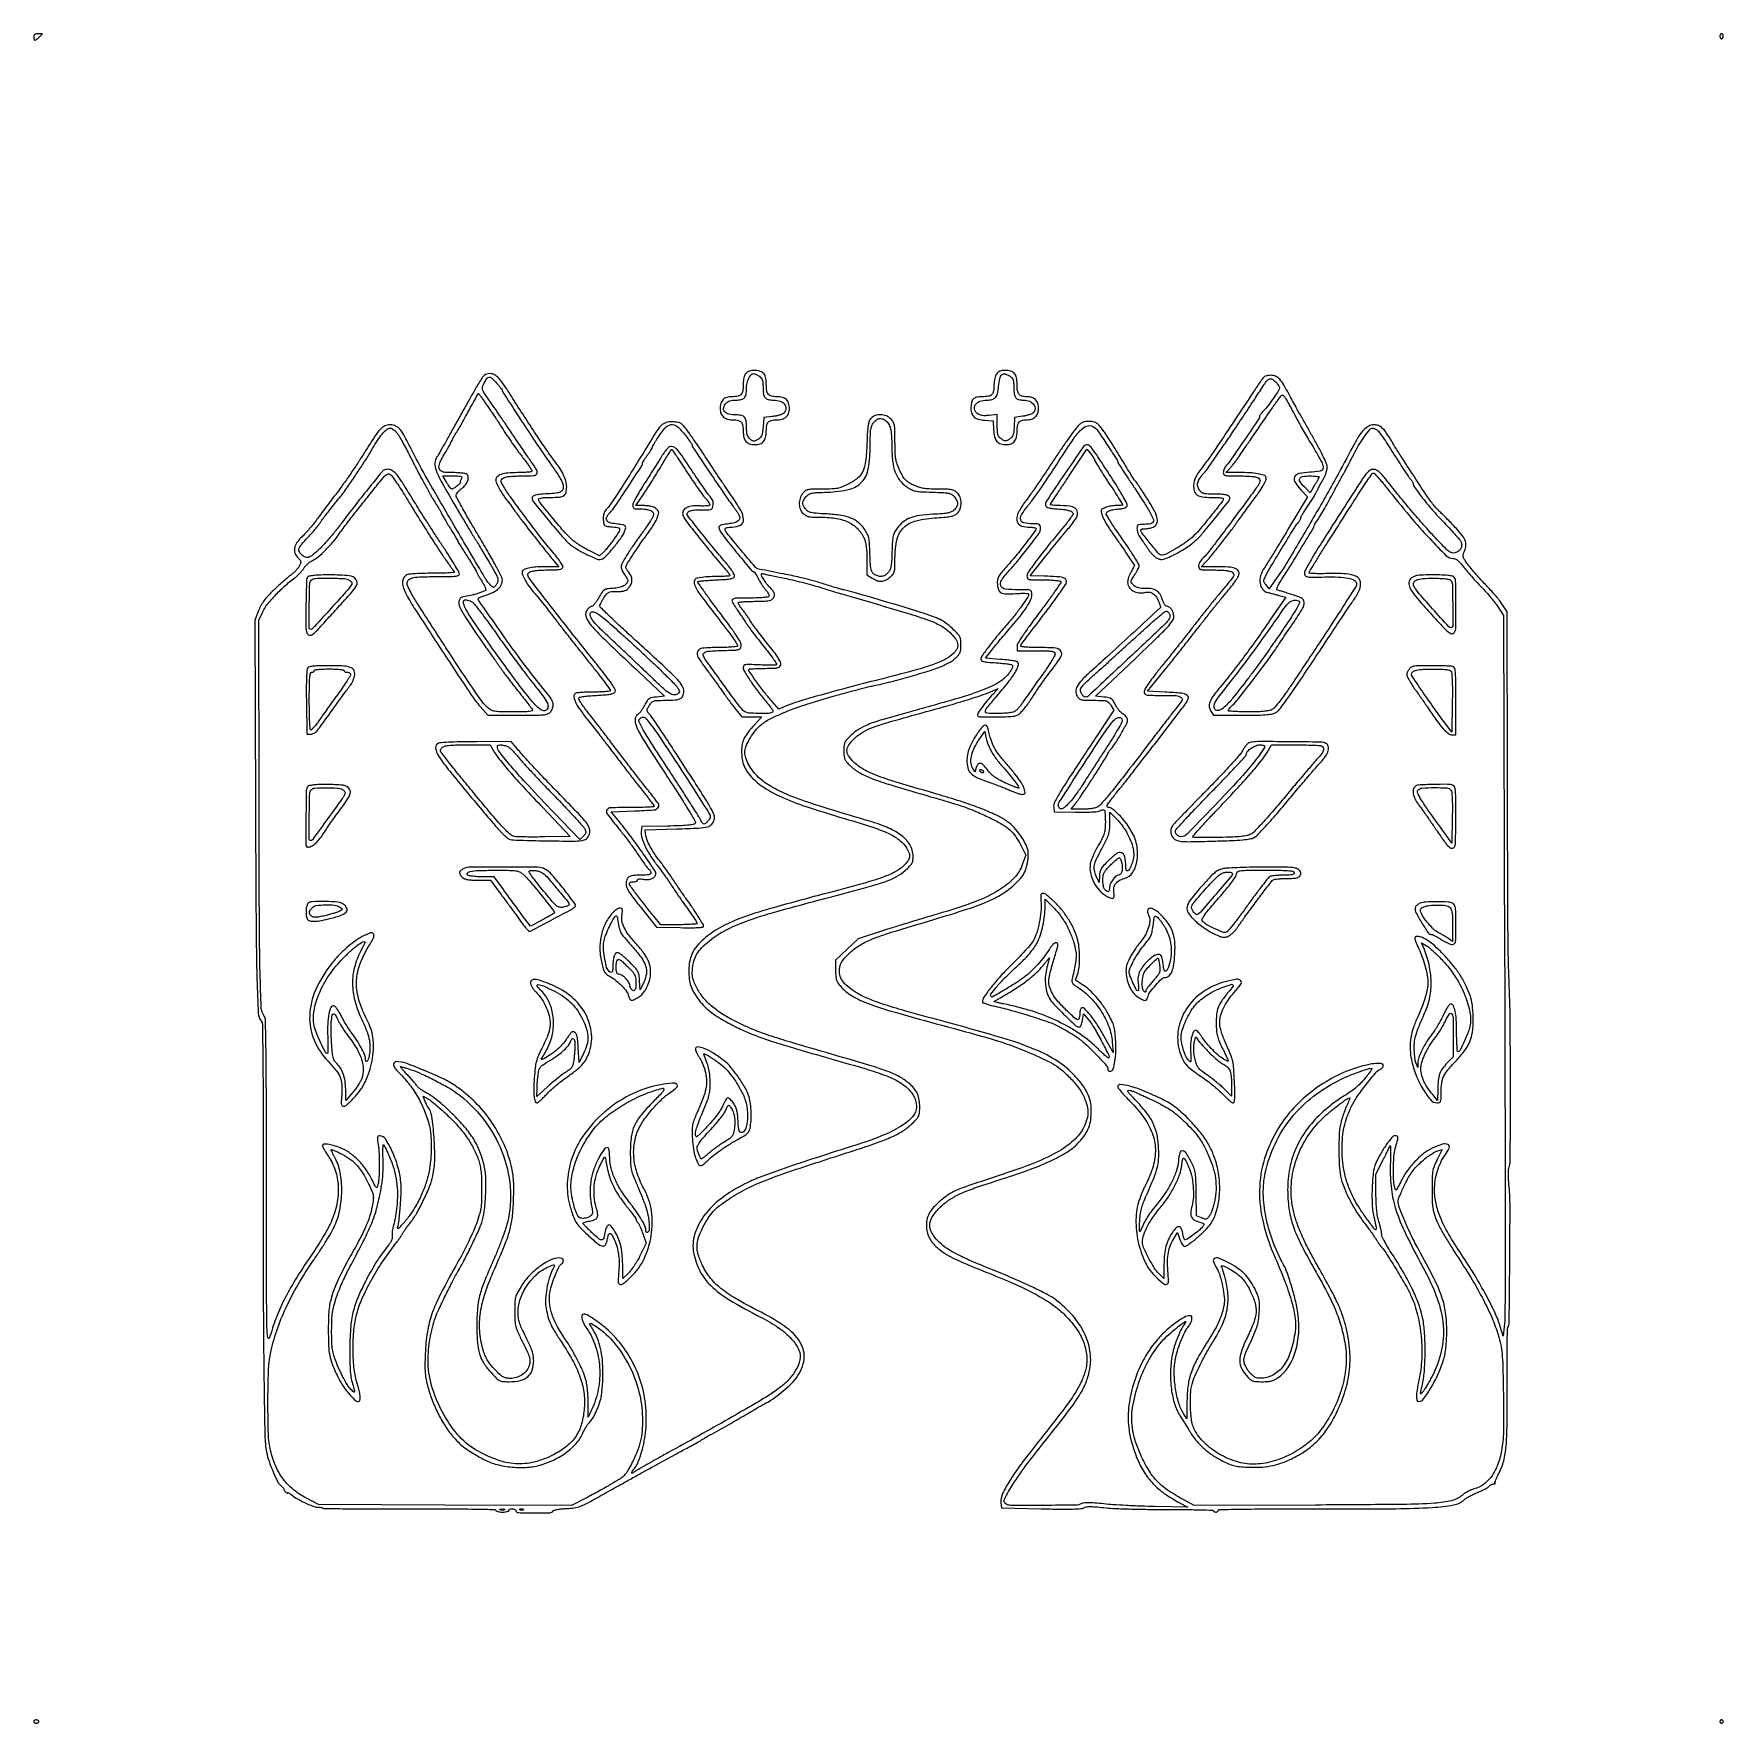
# Model space of a CAD drawing. Extents: x 0 to 1024, y 0 to 1024.
import ezdxf

# ---------------------------------------------------------------- set-up
doc = ezdxf.new("R2010")
doc.units = 0

msp = doc.modelspace()

# ---------------------------------------------------------------- linework, layer by layer
for points in [[(0, 1022, 0.025602), (0.039269, 1021.233598, 0.040565), (0.159158, 1020.5875, 0.04885), (0.332541, 1020.129895, 0.285119), (0.541813, 1020, 0.148233), (0.857565, 1020.095713, 0.012734), (1.555076, 1020.5875, 0.015935), (2.36861, 1021.233945, 0.011678), (3.230375, 1022), (5.377123, 1024), (2.688561, 1024, 0.038539), (1.386605, 1023.8995, 0.121975), (0.58607, 1023.564027, 0.156563), (0.148808, 1022.952329, 0.077657)], [(1022, 1022.5, 0.064853), (1022.074694, 1021.926543, 0.082425), (1022.29375, 1021.440625, 0.098894), (1022.618646, 1021.115568, 0.148195), (1023, 1021, 0.148195), (1023.381354, 1021.115568, 0.098894), (1023.70625, 1021.440625, 0.082425), (1023.925306, 1021.926543, 0.064853), (1024, 1022.5, 0.064853), (1023.925306, 1023.073457, 0.082425), (1023.70625, 1023.559375, 0.098894), (1023.381354, 1023.884432, 0.148195), (1023, 1024, 0.148195), (1022.618646, 1023.884432, 0.098894), (1022.29375, 1023.559375, 0.082425), (1022.074694, 1023.073457, 0.064853)], [(431.654988, 818.171259, 0.080975), (430.943699, 817.071177, 0.043434), (430.425193, 815.535154, 0.036417), (430.104924, 813.622829, 0.023288), (430, 811.371259, -0.036091), (429.721882, 807.523225, -0.146483), (428.742364, 805.416401, -0.164157), (426.840413, 804.329211, -0.048507), (423.454988, 804, 0.066174), (420.126923, 803.557598, 0.127856), (417.809505, 802.234902, 0.130273), (416.456451, 799.971166, 0.070025), (416, 796.727963, 0.091429), (416.531979, 793.84304, 0.127747), (418.046509, 791.716276, 0.113166), (420.564216, 790.429482, 0.061857), (424.022506, 790, -0.05747), (427.010241, 789.655452, -0.160754), (428.786791, 788.570125, -0.138304), (429.725429, 786.516656, -0.038488), (430, 782.954988, 0.056694), (430.413864, 779.316743, 0.127502), (431.687519, 776.871293, 0.138285), (433.90804, 775.472435, 0.071958), (437.173753, 775, 0.081244), (440.232938, 775.500384, 0.137866), (442.361462, 776.951182, 0.120739), (443.598674, 779.459626, 0.054527), (444, 783.128741, -0.040503), (444.279939, 786.578817, -0.139399), (445.225011, 788.591823, -0.158228), (447.004481, 789.660895, -0.056846), (449.977494, 790, 0.061649), (453.475612, 790.432959, 0.116562), (455.984519, 791.733907, 0.12969), (457.47907, 793.907202, 0.086332), (458, 796.901716, 0.074225), (457.528664, 800.059276, 0.13202), (456.14412, 802.273167, 0.125071), (453.774353, 803.569454, 0.063007), (450.371259, 804, -0.051901), (447.086847, 804.341852, -0.167059), (445.226898, 805.452925, -0.142169), (444.269077, 807.604638, -0.034104), (444, 811.545012, 0.019921), (443.900562, 814.039874, 0.045793), (443.580723, 815.889864, 0.061302), (443.01677, 817.280909, 0.082087), (442.171259, 818.345012, 0.119667), (439.889704, 819.58363, 0.06903), (436.770968, 819.963863, 0.069991), (433.722067, 819.483483, 0.135624)], [(583.556704, 817.777494, 0.069138), (582.95693, 816.605352, 0.027469), (582.456402, 814.864541, 0.026506), (582.114334, 812.896003, 0.029771), (582, 810.977494, -0.04188), (581.693411, 807.323546, -0.159129), (580.64327, 805.321258, -0.155089), (578.595137, 804.295196, -0.039195), (574.835184, 804, 0.050822), (571.407582, 803.650705, 0.15465), (569.388454, 802.521337, 0.145958), (568.320162, 800.387045, 0.04358), (568, 796.720729, 0.085607), (568.508633, 793.771772, 0.137689), (569.971095, 791.702551, 0.111006), (572.562349, 790.416207, 0.044209), (576.507242, 789.814706), (581.5, 789.5), (581.799241, 783.772214, 0.045622), (582.403053, 779.589771, 0.123172), (583.777985, 776.946632, 0.14265), (586.089806, 775.488746, 0.069925), (589.567519, 775, 0.092869), (592.375958, 775.526174, 0.133523), (594.400824, 777.020882, 0.112963), (595.605793, 779.551069, 0.054926), (596, 783.128741, -0.039585), (596.267758, 786.505515, -0.129403), (597.165019, 788.538538, -0.157705), (598.823006, 789.636582, -0.068136), (601.477494, 790, 0.070281), (604.681678, 790.452625, 0.115946), (607.054709, 791.784757, 0.122908), (608.497746, 793.969048, 0.085012), (609, 796.901716, 0.07373), (608.543213, 799.982568, 0.123916), (607.204063, 802.211736, 0.12354), (604.965766, 803.545612, 0.073027), (601.871259, 804, -0.06162), (598.914362, 804.365796, -0.167373), (597.169861, 805.50336, -0.132781), (596.258125, 807.676366, -0.033324), (596, 811.545012, 0.049279), (595.606559, 815.527274, 0.12905), (594.357145, 818.0899, 0.146101), (592.126354, 819.520789, 0.070159), (588.727963, 820, 0.035386), (586.962976, 819.874933, 0.066204), (585.58691, 819.488612, 0.075881), (584.485853, 818.80231, 0.062814)], [(269.681886, 812.25, 0.005871), (267.737927, 808.934689, 0.001074), (264.228664, 802.754687, 0.001155), (260.15429, 795.504394, 0.001049), (255.98055, 788, -0.001074), (251.958417, 780.769031, -0.001523), (248.346918, 774.354951, -0.000855), (245.270594, 768.951633, -0.022039), (244.371067, 767.527494, 0.144429), (243.149046, 763.846688, 0.095769), (243.850987, 759.420592, 0.040401), (246.94796, 752.649856, 0.005621), (254.634646, 739.255706, 0.000836), (259.216191, 731.505878, 0.001156), (263.354602, 724.568864, 0.000719), (266.858323, 718.745498, 0.014364), (267.981588, 717, -0.013238), (268.981421, 715.453968, -0.001694), (271.02856, 712.071096, -0.001981), (273.429017, 708.037721, -0.001649), (275.949758, 703.73139, -0.003277), (279.985477, 696.678447, -0.046224), (281.174406, 694.02177, -0.134743), (281.282418, 692.239733, -0.093447), (280.504063, 690.365857, -0.019768), (279.526534, 688.99535, -0.132929), (278.866265, 688.496127, -0.227594), (278.232963, 688.537022, -0.069502), (277.448412, 689.134467, -0.061754), (273.476799, 694.274755, -0.001044), (255.2868, 725.150176, -0.002674), (238.411901, 754.286607, -0.014263), (229.741182, 770.5, 0.007902), (224.975606, 779.690398, 0.048993), (222.013074, 784.095166, 0.103912), (219.328576, 786.238296, 0.117193), (216.123423, 787, 0.103739), (212.837717, 786.310873, 0.105147), (210.123921, 784.361148, 0.039989), (206.779357, 780.036885, 0.003821), (199.569643, 768.807497, -0.006182), (195.680779, 762.812915, -0.004249), (191.130506, 756.10934, -0.004284), (186.639805, 749.730569, -0.008697), (182.979176, 744.807497, 0.001718), (179.649671, 740.457863, 0.001528), (176.216682, 735.912202, 0.001533), (173.153352, 731.803964, 0.004725), (171.116661, 729, -0.014605), (169.283713, 726.57863, -0.009061), (166.999561, 723.84071, -0.009088), (164.644872, 721.217911, -0.016183), (162.600261, 719.159864, 0.046539), (159.434549, 715.561151, 0.110825), (158.030066, 712.309401, 0.140384), (158.310552, 709.268599, 0.09611), (160.170916, 706.318069, -0.02542), (161.37153, 704.902331, -0.126455), (161.775168, 703.950176, -0.131748), (161.661137, 702.941818, -0.028526), (160.920916, 701.334731, -0.046058), (160.128667, 700.127398, -0.020558), (158.882653, 698.689073, -0.020145), (157.430292, 697.265116, -0.025724), (155.977476, 696.081114, 0.017571), (154.166737, 694.653889, 0.004925), (151.44006, 692.298393, 0.004961), (148.407222, 689.571867, 0.005204), (145.477476, 686.828309, 0.013475), (141.965711, 683.284444, 0.029053), (139.504251, 680.337115, 0.034829), (137.691322, 677.496758, 0.031213), (136.214931, 674.328309), (133.929861, 668.5), (134.364699, 556.5, 0.000636), (134.735851, 484.49138, 0.004937), (135.283889, 450.873692, 0.00492), (136.025254, 430.297454, 0.163457), (137.787847, 425.751763, -0.170626), (138.529495, 423.756957, -0.001287), (138.801554, 406.071811, -0.002902), (138.983936, 380.034374, -0.00053), (138.990666, 331.851934, 0.000997), (139.064161, 263.423044, 0.002418), (139.463577, 212.895121, 0.001576), (140.073446, 174.523501, 0.042014), (141.124803, 164.354556, 0.034443), (142.583659, 158.777736, 0.02001), (145.053701, 152.308532, 0.017226), (147.798418, 146.466215, 0.104501), (149.894113, 143.884658, -0.018671), (150.643138, 143.230363, -0.031016), (151.216574, 142.619065, -0.032819), (151.582431, 142.112855, -0.34298), (151.558334, 141.874142, 0.288216), (151.511946, 141.645531, 0.049737), (151.717472, 141.231135, 0.040943), (152.090526, 140.731804, 0.02568), (152.600859, 140.210573, 0.025415), (153.138648, 139.763276, 0.060292), (153.589002, 139.5039, 0.141472), (153.875274, 139.469085, 0.368074), (154, 139.615561, -0.434142), (154.144974, 139.751058, -0.096095), (154.514063, 139.653206, -0.046758), (155.077671, 139.312132, -0.021115), (155.75, 138.768579, 0.051427), (158.965967, 136.475866, 0.017504), (164.056867, 133.815298, 0.015117), (169.195044, 131.54327, 0.096827), (171.974102, 131, -0.020777), (173.049606, 130.95529, -0.024843), (174.05467, 130.821056, -0.024757), (174.875693, 130.627127, -0.126656), (175.275837, 130.39083, 0.196451), (175.86825, 130.14215, 0.000184), (190.997953, 130.004399, 0.001801), (207.939417, 129.917426, 0.001099), (227.942504, 129.93075, -0.00122), (251.418084, 129.940713, -0.003774), (267.27106, 129.789107, -0.000868), (279.491726, 129.558764, -0.408198), (280, 129.03992, 0.290703), (280.255381, 128.637793, 0.046239), (281.175, 128.305477, 0.039058), (282.467122, 128.075322, 0.024554), (284, 128, 0.023598), (285.532944, 128.07239, 0.037669), (286.825, 128.29375, 0.04382), (287.748945, 128.612873, 0.295869), (288, 129, -0.312829), (288.52778, 129.761007, -0.104584), (289.940003, 129.973934, -0.08961), (291.474209, 129.602541, -0.211361), (292.249467, 128.75, 0.313893), (293.754194, 127.627035, 0.006915), (303.333064, 127.445149, 0.00756), (312.859557, 127.540081, 0.25083), (314.784929, 128.633811, -0.193656), (315.426933, 129.097541, -0.015576), (317.506911, 129.544832, -0.019225), (320.103892, 129.916698, -0.013521), (323.047108, 130.142998, 0.019918), (327.734278, 130.563754, 0.051767), (331.027529, 131.344582, 0.037846), (334.635137, 132.920706, 0.006865), (341.047108, 136.434262, -0.000609), (345.633446, 139.02256, -0.000433), (350.779463, 141.912581, -0.000437), (355.694369, 144.661561, -0.000932), (359.5, 146.776442, 0.000178), (362.875277, 148.645507, 0.000156), (366.401546, 150.601263, 0.000157), (369.585302, 152.369657, 0.000469), (371.760582, 153.581465, -0.000927), (378.156947, 157.137082, -0.001663), (383.424702, 160.029709, -0.001681), (388.672648, 162.865949, -0.000973), (395, 166.242284, 0.003321), (398.831743, 168.310109, 0.003731), (402.489096, 170.350935, 0.003426), (405.576323, 172.132045, 0.020025), (407.15437, 173.143923, -0.008255), (408.207771, 173.854916, -0.011434), (409.176708, 174.454777, -0.008125), (409.998945, 174.92036, -0.125395), (410.311509, 175, 0.130388), (410.993846, 175.181015, 0.00019), (422.456067, 181.728756, 0.001632), (432.677823, 187.617405, 0.007633), (438.5, 191.116762, -0.005345), (439.758589, 191.881086, -0.005024), (441.059375, 192.634567, -0.005003), (442.226045, 193.279471, -0.017261), (443, 193.663356, 0.042208), (446.794999, 195.787584, 0.015493), (451.779511, 199.388714, 0.015744), (456.681999, 203.419389, 0.029731), (460.32333, 207.014725, 0.110944), (466.365342, 217.782854, 0.175118), (465.774853, 228.245448, 0.127001), (458.011783, 238.336309, 0.047659), (442.846969, 247.995608, -0.010844), (426.605193, 256.733816, -0.037656), (416.706685, 263.369335, -0.056284), (410.185404, 269.798403, -0.058358), (405.353351, 277.446308, -0.035103), (402.781881, 283.946197, -0.07921), (402.000753, 289.169168, -0.080408), (402.886676, 294.326959, -0.037041), (405.576482, 300.607848, -0.021053), (408.753794, 306.147256, -0.044458), (411.755586, 310.081812, -0.042671), (415.485216, 313.521129, -0.017976), (421.024724, 317.506742, -0.029382), (431.808442, 323.810483, -0.02515), (443.823206, 329.175274, -0.012731), (462.161275, 335.748996, -0.001892), (499.5, 347.914144, 0.008286), (512.413377, 352.304842, 0.024352), (521.084042, 355.899569, 0.034808), (527.371831, 359.427422, 0.0476), (532.433941, 363.48769, 0.01472), (535.168163, 366.306226, 0.078504), (536.347109, 368.089722, 0.086878), (536.860835, 370.067908, 0.020193), (537, 373.512355, 0.036208), (536.690128, 377.785855, 0.062786), (535.741545, 381.211005, 0.06587), (534.012191, 384.182042, 0.044247), (531.339276, 387.067858, 0.052055), (525.489255, 391.344207, 0.041089), (518.407062, 394.722423, 0.018115), (506.734218, 398.677954, 0.002093), (480.194739, 406.491137, -0.001947), (455.726203, 413.686865, -0.011316), (442.930939, 417.821422, -0.019465), (433.64926, 421.465255, -0.015376), (423.905016, 426.097618, -0.026556), (416.133324, 430.626354, -0.039278), (409.900366, 435.456124, -0.044044), (405.05517, 440.709321, -0.050536), (401.453645, 446.505218, -0.017674), (400.030806, 449.694177, -0.048012), (399.327876, 452.063783, -0.051295), (399.114249, 454.432988, -0.022571), (399.296023, 457.579242, -0.044125), (400.244622, 462.484206, -0.067944), (401.984297, 466.433695, -0.059461), (404.904506, 470.124403, -0.026086), (409.555445, 474.290646, -0.049795), (419.241164, 480.620004, -0.03281), (431.436346, 485.974281, -0.018897), (449.766222, 491.852379, -0.004053), (482, 500.580221, 0.002236), (505.790331, 506.929148, 0.018327), (516.513351, 510.268659, 0.040996), (522.99584, 513.16751, 0.057528), (528.160591, 516.834294, 0.014125), (530.890844, 519.432172, 0.06639), (532.197588, 521.153244, 0.090427), (532.805721, 522.892004, 0.039267), (532.996262, 525.342669, 0.067231), (532.479578, 529.142134, 0.069549), (530.97451, 532.621215, 0.06306), (528.423637, 535.820409, 0.042296), (524.802977, 538.791546, 0.026929), (520.37514, 541.49894, 0.030994), (515.880553, 543.576501, 0.017907), (509.496162, 545.80051, 0.003216), (497.433865, 549.438996, -0.005687), (472.993047, 556.943323, -0.020028), (457.54561, 562.570337, -0.0312), (446.989846, 567.692282, -0.057536), (439.284906, 573.299269, -0.042957), (436.056677, 576.828337, -0.039825), (433.386922, 580.944087, -0.042203), (431.584497, 585.07445, -0.081962), (431, 588.616149, -0.095592), (431.622633, 591.843099, -0.031886), (433.702072, 596.203835, -0.031771), (436.543125, 600.614571, -0.043608), (439.663602, 604.151575, -0.072075), (445.505398, 608.294096, -0.021227), (455.510993, 612.888555, -0.018348), (468.587033, 617.681379, -0.010711), (484.571672, 622.507438, -0.002043), (492.537999, 624.692561, -0.002438), (500.065932, 626.685079, -0.002103), (506.427353, 628.307166, -0.015908), (509.456316, 628.96433, 0.017919), (516.583729, 630.540735, 0.004408), (528.170408, 633.651869, 0.004634), (539.858331, 637.017929, 0.013636), (547.809306, 639.62587, 0.019759), (550.953008, 640.895122, 0.019058), (554.025669, 642.422655, 0.020012), (556.695488, 644.021151, 0.044187), (558.559306, 645.491162, 0.025811), (560.438771, 647.456565, 0.078357), (561.410536, 649.023755, 0.076249), (561.866926, 650.837976, 0.023566), (562, 653.659869, 0.025784), (561.848858, 656.5888, 0.085207), (561.329524, 658.442783, 0.075126), (560.185138, 660.140575, 0.017189), (557.75, 662.614794, 0.01997), (553.691942, 666.167165, 0.045139), (550.299287, 668.433325, 0.036041), (546.112693, 670.336339, 0.008946), (539, 672.825893, 0.00646), (528.849376, 676.031335, 0.001861), (513.072281, 680.726269, 0.001348), (497.294439, 685.311417, 0.015303), (491, 686.915416, -0.014635), (489.066006, 687.405499, -0.003125), (485.7375, 688.375964, -0.003264), (481.893754, 689.550148, -0.003103), (478, 690.794037, 0.013513), (471.615602, 692.688042, 0.009567), (464.357684, 694.481366, 0.006381), (454.570901, 696.570811, 0.001871), (439.487375, 699.53169, -0.169464), (437.301007, 700.800502, -0.003097), (428.508066, 711.175754, -0.003053), (419.834903, 721.668629, -0.172849), (419, 724.011594, -0.306456), (419.259486, 724.395199, -0.038865), (420.263125, 724.709656, -0.034828), (421.651948, 724.928527, -0.021674), (423.3, 725, 0.118753), (428.333226, 726.212525, 0.289348), (430.196396, 729.358562, 0.123744), (428.618009, 734.955649, 0.022061), (422.75, 744.20771, -0.002661), (419.467794, 748.96429, -0.001544), (415.573438, 754.7108, -0.001543), (411.704855, 760.495889, -0.002601), (408.5, 765.375494, 0.002796), (405.489689, 769.955012, 0.002311), (402.232283, 774.801843, 0.002333), (399.203125, 779.219853, 0.006257), (396.992879, 782.327635, 0.009811), (394.064219, 786.177409, 0.076346), (392.415795, 787.708285, 0.107251), (390.607504, 788.435492, 0.027532), (387.459239, 788.794756, 0.083139), (383.294254, 788.34603, 0.136652), (380.283374, 786.521348, 0.048701), (376.877225, 782.105377, 0.003418), (368.663008, 768.792922, -0.003078), (361.237824, 756.74087, -0.005248), (354.867236, 746.776017, -0.005196), (349.695848, 739.04752, -0.033584), (346.794103, 735.364055, 0.056772), (345.932788, 734.160035, 0.061374), (345.391313, 732.823599, 0.054235), (345.148464, 731.259043, 0.031892), (345.182835, 729.364055, 0.02157), (345.481692, 726.986248, 0.160633), (346.007289, 725.992995, 0.155108), (347.029688, 725.489273, 0.019724), (349.5, 725.215009, -0.016733), (353.899242, 724.753204, -0.287998), (354.959253, 723.86241, -0.224193), (354.760382, 722.341136, -0.010785), (351.825476, 717.982811, -0.007643), (350.023736, 715.50911, -0.007499), (348.136017, 713.075758, -0.007413), (346.417373, 710.991766, -0.028049), (345.252796, 709.767763), (342.943713, 707.598493), (336.575492, 710.738805, -0.015236), (333.865828, 712.179236, -0.011628), (330.988841, 713.912888, -0.01179), (328.367582, 715.664772, -0.026956), (326.499713, 717.134395, -0.033555), (322.056945, 721.596931, -0.00618), (314.537906, 730.456518, -0.002206), (306.649923, 740.073218, -0.172313), (306, 741.903107, -0.33651), (306.362345, 742.380529, -0.030816), (307.913791, 742.712435, -0.02644), (310.193119, 742.932559, -0.010852), (313.3, 743, 0.019729), (318.707318, 743.21345, 0.123809), (321.305857, 744.089812, 0.191685), (322.593611, 745.892161, 0.060475), (323, 749.239838, 0.065532), (322.538762, 752.74389, 0.044846), (321.155626, 756.516759, 0.036192), (318.783255, 760.724631, 0.019357), (315.29209, 765.569271, -0.015312), (311.491029, 770.754993, -0.003334), (305.274232, 779.935636, -0.00344), (298.163084, 790.749716, -0.003135), (290.9752, 802, 0.005655), (285.150228, 811.016586, 0.037747), (281.874787, 815.233924, 0.083638), (279.273035, 817.287155, 0.125964), (276.488374, 818, 0.058986), (274.519744, 817.766947, 0.116976), (273.125319, 817.061146, 0.070269), (271.775991, 815.550435, 0.011664)], [(280.546205, 812.25, -0.008422), (281.866118, 810.763411, -0.012101), (282.980103, 809.399941, -0.007974), (283.856708, 808.2345, -0.15676), (283.995222, 807.813629, 0.142955), (284.317637, 806.736919, 0.000321), (293.550347, 792.507889, 0.002429), (302.137086, 779.432464, 0.006266), (308.5, 770.101113, -0.001073), (315.335826, 760.296528, -0.009238), (318.298254, 755.85504, -0.020695), (319.884815, 753.137046, -0.058828), (320.675497, 751.095223, -0.095029), (320.841259, 748.444434, -0.202427), (319.828315, 746.701627, -0.123844), (317.394877, 745.677329, -0.02801), (312.896024, 745.24422, 0.009256), (307.479995, 744.92712, 0.040999), (304.330762, 744.422304, 0.08471), (302.595639, 743.66834, 0.253176), (302, 742.567409, 0.171692), (302.739669, 740.47685, 0.002181), (311.754157, 729.431428, 0.005728), (320.335751, 719.249542, 0.040029), (324.958924, 714.68508, 0.041589), (329.405506, 711.538321, 0.020728), (335.492196, 708.281733, 0.014775), (341.491151, 705.600729, 0.17631), (343.988983, 705.496503, 0.127754), (346.563684, 707.115959, 0.014444), (351.179102, 712.311692, 0.018437), (355.561675, 717.952011, 0.049081), (358.117077, 722.357612, 0.062758), (358.783147, 724.494361, 0.266426), (358.348678, 725.707395, 0.137266), (356.751266, 726.446358, 0.014999), (352.699059, 726.978024, -0.045364), (348.907102, 727.711732, -0.210765), (347.237494, 729.110177, -0.247864), (347.293089, 731.107102, -0.060442), (349.311132, 733.848873, 0.040799), (352.378781, 737.691725, 0.00271), (360.205717, 749.464982, 0.000982), (368.506016, 762.152523, 0.145352), (369, 763.815892, -0.130734), (369.133906, 764.319269, -0.009642), (369.873078, 765.554438, -0.012892), (370.833709, 767.006894, -0.009405), (371.97218, 768.571861, 0.00835), (373.112727, 770.132753, 0.011548), (374.079454, 771.57272, 0.008255), (374.832925, 772.797161, 0.125422), (374.97218, 773.27144, -0.109115), (375.097688, 773.756057, -0.006983), (375.783589, 775.058409, -0.009957), (376.660862, 776.59548, -0.007234), (377.695358, 778.27144, -0.029964), (382.543375, 784.957208, -0.17885), (386.198394, 787.096477, -0.22506), (389.847394, 786.097726, -0.048873), (394.484749, 781.25, -0.00607), (396.214444, 778.990752, -0.008946), (397.672941, 776.962327, -0.004913), (398.848339, 775.228174, -0.147308), (398.999371, 774.728135, 0.148167), (399.334998, 773.623647, 0.000297), (409.608497, 758.273105, 0.002045), (418.875817, 744.565287, 0.011975), (423.946664, 737.5, -0.005329), (425.151924, 735.866956, -0.005959), (426.277251, 734.267885, -0.005518), (427.203886, 732.884755, -0.031289), (427.641756, 732.114077, -0.17233), (427.84605, 730.310885, -0.168726), (426.870223, 728.764047, -0.101828), (424.613067, 727.615385, -0.041398), (421.207935, 726.978024, 0.016788), (417.23032, 726.434272, 0.135812), (415.579469, 725.658278, 0.285749), (415.200844, 724.454577, 0.076866), (416.026634, 722.530125, 0.028646), (419.201588, 718.045473, 0.003507), (426.770789, 708.691764, 0.00076), (435.201957, 698.452771, 0.223726), (436.163195, 698, -0.229201), (436.576753, 697.799913, -0.016634), (437.351269, 696.751562, -0.020612), (438.215651, 695.378372, -0.013985), (439.089694, 693.75, 0.018206), (440.087771, 691.927631, 0.013061), (441.328395, 689.964495, 0.013217), (442.60952, 688.155248, 0.027516), (443.719257, 686.83126, -0.031516), (444.627232, 685.730229, -0.043121), (445.288031, 684.628843, -0.050027), (445.640051, 683.677024, -0.204752), (445.550222, 683.08126, -0.222065), (444.832303, 682.610714, -0.01257), (442.12699, 682.289976, -0.015684), (438.544822, 682.06938, -0.007535), (433.940983, 682, 0.006393), (425.923999, 681.897488, 0.138643), (423.695698, 681.205504, 0.380999), (423.299775, 679.753064, 0.037866), (425.307646, 676.385197, -0.003805), (426.411172, 674.791727, -0.001289), (427.993369, 672.456591, -0.001282), (429.728766, 669.866781, -0.001473), (431.371908, 667.385197, 0.011998), (433.394232, 664.466333, 0.004249), (436.423643, 660.383911, 0.004214), (439.82816, 655.954654, 0.004945), (443.132157, 651.815351, -0.008356), (446.088536, 648.059266, -0.014107), (448.42301, 644.802341, -0.007833), (450.193123, 642.088846, -0.416786), (450.066327, 641.540993, -0.131766), (449.344184, 641.324275, -0.005304), (446.585346, 641.272066, -0.008993), (443.2867, 641.30397, -0.006215), (439.556078, 641.453601, 0.003814), (433.686847, 641.71724, 0.046033), (431.432106, 641.59369, 0.167738), (430.406969, 641.061134, 0.192136), (430, 640.041168, 0.137725), (430.701449, 637.542915, 0.010351), (434.530847, 631.544226, 0.014778), (439.200589, 624.981152, 0.015835), (444.147818, 618.858791, -0.007959), (446.629075, 615.885198, -0.049238), (447.720108, 614.223812, -0.149984), (447.905552, 613.232463, -0.279874), (447.42291, 612.608791, -0.084333), (444.599628, 612.041951, -0.013764), (438.997506, 612.028812, -0.012687), (433.396, 612.312225, -0.104243), (430.956041, 613.023526, -0.095965), (429.844742, 613.927241, -0.00555), (427.054868, 617.337918, -0.008274), (423.826278, 621.515455, -0.005979), (420.361056, 626.273526, 0.001067), (416.791944, 631.276791, 0.00111), (413.247685, 636.199724, 0.001067), (410.163529, 640.444476, 0.004848), (408.337788, 642.895747, -0.047264), (405.921335, 646.789646, -0.358109), (406.373268, 648.747926, -0.148428), (409.189365, 649.812802, -0.010068), (417.845168, 650.217134, 0.003219), (424.86034, 650.448574, 0.053112), (427.174727, 650.78781, 0.185793), (428.257154, 651.559031, 0.117589), (428.795446, 653.032616, 0.154538), (428.411511, 655.023374, 0.019569), (426.148497, 658.830508, 0.01459), (422.275589, 664.435857, 0.003546), (415.549369, 673.453206, -0.003374), (410.398513, 680.353612, -0.005579), (406.1545, 686.256789, -0.001261), (402.53995, 691.432371, -0.361767), (402.58259, 691.92059, -0.171923), (403.093205, 692.166567, -0.003158), (406.120186, 692.476673, -0.007399), (409.690911, 692.766455, -0.004829), (413.818381, 693, 0.005103), (419.599962, 693.330316, 0.031751), (422.541686, 693.717172, 0.071649), (424.139983, 694.27768, 0.229449), (424.79559, 695.159401, 0.177494), (424.633267, 696.146058, 0.015676), (423.300513, 698.34078, 0.018975), (421.479717, 700.918221, 0.013626), (419.261994, 703.659401, -0.004785), (411.541544, 712.864466, -0.004406), (403.780829, 722.470786, -0.000961), (396.408133, 731.799894, -0.16828), (396, 732.978215, -0.229729), (396.554784, 734.121964, -0.098916), (398.1047, 734.909975, -0.052666), (400.807988, 735.368275, -0.015669), (405, 735.499806, 0.006608), (409.218119, 735.555681, 0.092657), (410.694627, 735.872315, 0.211564), (411.432785, 736.652415, 0.056788), (411.826472, 738.354148, 0.056598), (411.827612, 739.75502, 0.059778), (411.511832, 741.09357, 0.056896), (410.869965, 742.373741, 0.043968), (409.904492, 743.601664, -0.032463), (408.583128, 745.204998, -0.003111), (405.648434, 749.331772, -0.003953), (402.215832, 754.306029, -0.00311), (398.573187, 759.747516, 0.008378), (390.967928, 770.853527, 0.13434), (387.479998, 773.711873, 0.323669), (384.464284, 773.079743, 0.047973), (380.514605, 767.799744, -0.003174), (378.576395, 764.657692, -0.001164), (375.799139, 760.241666, -0.001154), (372.742008, 755.430269, -0.001384), (369.841764, 750.916567, 0.008645), (367.221193, 746.704876, 0.0117), (365.009768, 742.805589, 0.008787), (363.310574, 739.500941, 0.11484), (363, 738.166567, 0.08852), (363.207552, 737.003415, 0.201236), (363.804895, 736.362634, 0.094236), (365.043219, 736.065649, 0.011867), (367.80887, 736, -0.024649), (369.782561, 735.902643, -0.024674), (371.736413, 735.61152, -0.025423), (373.409986, 735.1876, -0.083305), (374.426347, 734.677515, -0.044307), (375.400652, 733.823109, -0.175039), (375.717623, 733.105136, -0.120659), (375.559572, 732.189757, -0.016547), (374.720831, 730.427515, -0.02237), (373.833804, 728.885622, -0.005584), (372.245575, 726.450582, -0.005695), (370.363998, 723.703273, -0.005698), (368.420643, 721, 0.007319), (363.254496, 713.764323, 0.013791), (359.335059, 707.753567, 0.012605), (356.567464, 702.975853, 0.125612), (356, 700.752693, 0.074919), (356.138813, 699.831466, 0.030204), (356.5875, 698.637636, 0.029052), (357.234535, 697.38865, 0.032624), (358, 696.272871, -0.021015), (358.765558, 695.21065, -0.023208), (359.4125, 694.121685, -0.023419), (359.87387, 693.148814, -0.099323), (360, 692.520129, -0.180454), (359.353343, 690.786729, -0.094051), (357.519105, 689.336189, -0.067882), (354.651817, 688.302497, -0.038503), (350.988131, 687.810518, 0.017465), (347.473541, 687.488227, 0.113184), (345.814753, 686.879375, 0.104458), (344.525724, 685.590474, 0.013847), (342.5, 682.283424, -0.014449), (341.271066, 680.282563, -0.020687), (340.05959, 678.589399, -0.017217), (338.981604, 677.301378, -0.205052), (338.404988, 677.033424, 0.113512), (337.866034, 676.892028, 0.031165), (337.110667, 676.434155, 0.029808), (336.295874, 675.792806, 0.027204), (335.536466, 675.040295, 0.250642), (334.578542, 671.199134, 0.110885), (337.007977, 666.388313, 0.029659), (344.528597, 658.27984, 0.002204), (366.4339, 637.489736), (382.3678, 622.5), (377.4339, 622, 0.020764), (374.450795, 621.571952, 0.104135), (372.899764, 620.93156, 0.10514), (371.745997, 619.72299, 0.021367), (370.292176, 617.123692, -0.021263), (369.296909, 615.343374, -0.01989), (368.133011, 613.612745, -0.02032), (366.976976, 612.160922, -0.061751), (366.042176, 611.316988, 0.247381), (364.442264, 608.204116, 0.107449), (365.508542, 603.531244, 0.03227), (370.090541, 595.202226, 0.002967), (382.892182, 575.378165, -0.002344), (391.723955, 561.738969, -0.008385), (397.181799, 552.900176, -0.004965), (400.892951, 546.514817, -0.308833), (400.790383, 545.274876, -0.1891), (399.740712, 544.680272, -0.012931), (396.279325, 544.277816, -0.01351), (391.344087, 543.967118, -0.004573), (384.148201, 543.774876), (368.5, 543.5), (368.19128, 540.312198, 0.100769), (368.572294, 536.672999, 0.032922), (370.538536, 531.618535, 0.030829), (373.556089, 526.074627, 0.02802), (377.322039, 520.756007, -0.008983), (379.272886, 518.21194, -0.004161), (381.719955, 514.840827, -0.004121), (384.232814, 511.255638, -0.005723), (386.4204, 508, 0.001661), (388.437142, 504.9453, 0.00177), (390.431748, 501.96875, 0.001681), (392.165092, 499.420295, 0.00824), (393.172896, 498, -0.004373), (396.607075, 493.238679, -0.006992), (399.446873, 489.106642, -0.003291), (401.753005, 485.598691, -0.144743), (402, 484.763348, -0.388523), (401.719086, 484.456404, -0.004682), (398.791464, 484.224234, -0.010891), (395.265441, 484.054886, -0.006552), (391.077323, 484), (380.154646, 484), (375.735812, 489.25, -0.007696), (370.735145, 495.380356, -0.007325), (365.840952, 501.762358, -0.002717), (361.416781, 507.777876, -0.158481), (361, 509.059771, -0.236227), (361.180348, 509.420196, -0.070912), (361.734375, 509.723808, -0.05421), (362.542513, 509.931376, -0.03579), (363.5, 510, 0.042516), (364.457102, 510.081532, 0.06216), (365.265625, 510.326442, 0.08162), (365.813611, 510.686377, 0.209683), (366, 511.111291, -0.259052), (366.238864, 511.541387, -0.107014), (366.887099, 511.773364, -0.058158), (367.964605, 511.788727, -0.020882), (369.485986, 511.568607, 0.060863), (372.328644, 511.3868, 0.088456), (374.767497, 511.968551, 0.116279), (376.400274, 513.189643, 0.176073), (377, 514.839906, 0.150968), (376.325537, 517.022787, 0.002814), (369.42319, 527.004999, 0.007534), (362.013821, 537.260105, 0.009967), (354.943505, 546.357464), (349.970116, 552.5), (364.223358, 553, 0.00765), (375.844006, 553.585769, 0.210581), (378.491376, 554.966582, 0.335976), (378.5569, 557.421559, 0.016292), (373.275014, 564.310011, -0.005184), (370.172729, 568.174999, -0.00139), (365.323636, 574.381691, -0.001409), (359.853882, 581.464175, -0.001456), (354.484225, 588.5, 0.000814), (349.11878, 595.549045, 0.000784), (343.661656, 602.671196, 0.000774), (338.832602, 608.933131, 0.002852), (335.750769, 612.87003, -0.009873), (333.540988, 615.776087, -0.014767), (331.737772, 618.407042, -0.00965), (330.365502, 620.63517, -0.216241), (330.286725, 621.37003, -0.26676), (330.856899, 621.880583, -0.014395), (333.329597, 622.330844, -0.017509), (336.654301, 622.719317, -0.008217), (340.97521, 623, 0.006519), (346.24656, 623.324453, 0.027817), (349.372144, 623.7335, 0.048017), (351.308528, 624.293903, 0.159379), (352.31494, 625.130931, 0.27058), (352.363147, 626.617289, 0.025514), (350.388475, 629.859129, 0.016802), (346.669821, 634.941017, 0.003017), (339.368848, 644.130931, -0.001623), (329.096173, 656.987674, -0.001405), (318.39872, 670.543612, -0.001421), (308.747555, 682.916878, -0.003958), (302.064579, 691.677513, -0.007049), (299.945922, 694.585405, -0.090077), (299.378656, 695.803314, -0.227868), (299.548774, 696.679072, -0.075009), (300.505709, 697.627833, -0.099544), (301.829414, 698.239624, -0.026796), (304.117253, 698.658127, -0.021677), (307.2086, 698.918406, -0.010163), (311.222514, 699, 0.007036), (315.76949, 699.063984, 0.032842), (318.377005, 699.309295, 0.062404), (319.92021, 699.759924, 0.201574), (320.644237, 700.51528, 0.223247), (320.567024, 701.572797, 0.019667), (319.124453, 703.917765, 0.020006), (316.909497, 706.950282, 0.008948), (313.768908, 710.76528, -0.012101), (306.972801, 719.127689, -0.004438), (297.764051, 731.257342, -0.003821), (288.969025, 743.248257, -0.023042), (284.743511, 749.710143, -0.009492), (283.452662, 751.996031, -0.112573), (283.182046, 752.970516, -0.205384), (283.459124, 753.710093, -0.043986), (284.513548, 754.633565, -0.101554), (285.857439, 755.248207, -0.026231), (288.21657, 755.663117, -0.021022), (291.437913, 755.920098, -0.009392), (295.69113, 756, 0.014222), (302.837062, 756.203296, 0.23377), (304.85648, 757.349304, 0.290743), (304.918634, 759.459579, 0.020464), (301.543561, 764.640809, -0.003645), (299.663456, 767.325147, -0.000834), (296.525878, 771.891363, -0.000863), (292.927411, 777.166589, -0.00084), (289.31581, 782.5, 0.000972), (285.613865, 787.963742, 0.000864), (281.74398, 793.630429, 0.000867), (278.245417, 798.715489, 0.002677), (275.856529, 802.135503, -0.006718), (273.041595, 806.235662, -0.060638), (272.063603, 808.175007, -0.131702), (271.938175, 809.663813, -0.075325), (272.52348, 811.382619, -0.018557), (274.617469, 815.076694, -0.231587), (275.940349, 815.911331, -0.22054), (277.451574, 815.399713, -0.016829)], [(439.777494, 816.443296, -0.069305), (440.902058, 815.396913, -0.092037), (441.569808, 814.173008, -0.06222), (441.905768, 812.441199, -0.016835), (442, 809.643296, 0.033214), (442.266342, 805.638222, 0.141451), (443.22096, 803.464727, 0.168361), (445.079478, 802.3448, 0.05223), (448.371259, 802, -0.089459), (452.440678, 801.266035, -0.145426), (455.224432, 799.168583, -0.206545), (455.858386, 796.44748, -0.176707), (454.364345, 793.887417, -0.083664), (453.403097, 793.329634, -0.022066), (451.706825, 792.777429, -0.021763), (449.692247, 792.311938, -0.020804), (447.614345, 792.014972), (442.5, 791.5), (442, 785.532032, -0.013537), (441.627294, 782.177678, -0.066367), (441.119273, 780.343978, -0.104147), (440.26531, 779.123061, -0.060881), (438.818338, 778.065199, -0.023898), (437.20675, 777.262946, -0.12374), (436.233417, 777.097997, -0.134751), (435.340631, 777.420095, -0.030367), (434.068338, 778.438155, -0.067432), (433.072426, 779.619173, -0.069929), (432.441455, 781.008588, -0.052072), (432.102618, 782.843543, -0.01964), (432, 785.454988, 0.033929), (431.733269, 789.381161, 0.140251), (430.785089, 791.537042, 0.167268), (428.94912, 792.653346, 0.053758), (425.734259, 793, -0.056089), (421.30191, 793.498781, -0.162278), (418.696638, 795.081328, -0.244519), (418.165515, 797.417514, -0.120448), (419.654988, 800.171259, -0.077527), (420.637739, 800.966765, -0.055133), (421.936472, 801.539884, -0.046656), (423.544116, 801.886222, -0.029745), (425.454988, 802, 0.047346), (428.805896, 802.318018, 0.158335), (430.715453, 803.369427, 0.149046), (431.709344, 805.388075, 0.040422), (432, 808.977494, -0.050737), (432.335932, 812.279475, -0.061339), (433.330906, 815.229451, -0.075284), (434.747111, 817.307934, -0.208548), (436.334198, 818, -0.082297), (436.951368, 817.897725, -0.024042), (437.849242, 817.542718, -0.023452), (438.836988, 817.039122, -0.023161)], [(744.522107, 814.75, 0.005346), (743.423311, 813.140163, 0.000181), (739.163279, 806.748232, 0.000341), (734.141933, 799.196927, 0.000238), (728.485741, 790.669513, -0.001643), (722.624157, 781.886146, -0.001893), (716.973814, 773.547671, -0.001696), (712.134742, 766.515678, -0.011018), (709.608899, 763.037969, 0.007779), (705.911712, 758.016225, 0.039626), (704.129586, 755.042285, 0.065561), (703.284379, 752.572462, 0.049737), (703, 749.720729, 0.087431), (703.578195, 746.439424, 0.168185), (705.241588, 744.391215, 0.111451), (708.380049, 743.304033, 0.027878), (713.828741, 743, -0.009003), (716.578329, 742.950488, -0.014918), (718.893443, 742.79783, -0.008609), (720.759035, 742.58631, -0.376597), (721, 742.31176, -0.168154), (720.355969, 740.45091, -0.002604), (713.211084, 731.461909, -0.006841), (706.33121, 723.134215, -0.033594), (702.081624, 718.763296, -0.033926), (697.758828, 715.377189, -0.017858), (691.979378, 711.746157, -0.013963), (686.313053, 708.670403, -0.117888), (683.509175, 708, -0.22083), (682.074131, 708.666293, -0.004325), (676.762333, 715.065898, -0.005161), (671.640006, 721.481089, -0.167409), (671, 723.339022, -0.284838), (671.158271, 723.594307, -0.048981), (671.715252, 723.805838, -0.040641), (672.501847, 723.952093, -0.025655), (673.4349, 724, 0.03114), (674.552198, 724.069654, 0.017029), (675.908047, 724.286479, 0.016914), (677.27545, 724.601541, 0.025766), (678.4349, 724.975249, 0.193299), (680.585899, 726.959953, 0.161931), (680.968259, 730.062491, 0.074719), (679.248888, 734.80786, 0.01835), (675.016389, 741.97444, 0.002259), (672.626462, 745.664902, 0.002907), (670.394817, 749.034141, 0.002223), (668.496095, 751.837834, 0.025247), (667.685895, 752.90315, -0.033343), (666.845867, 754.045584, -0.001787), (664.440767, 757.849675, -0.002791), (661.619423, 762.403919, -0.00203), (658.530018, 767.5, 0.004437), (655.288937, 772.788682, 0.004668), (652.0081, 777.929688, 0.004476), (649.097503, 782.311695, 0.020856), (647.293563, 784.75, 0.01834), (645.204597, 787.154251, 0.079697), (643.717474, 788.307743, 0.094169), (642.070046, 788.840686, 0.031283), (639.526169, 789, 0.033605), (636.942494, 788.826156, 0.097244), (635.253202, 788.250836, 0.075161), (633.66982, 786.9908, 0.014805), (631.270889, 784.25, 0.017177), (629.131927, 781.465473, 0.003197), (625.41486, 776.195312, 0.003423), (621.149094, 769.973913, 0.00312), (616.833622, 763.5, -0.00263), (612.427076, 756.875411, -0.002519), (607.887985, 750.201631, -0.002494), (603.823891, 744.353204, -0.009061), (601.155852, 740.697042, 0.038757), (596.824642, 733.955396, 0.146308), (595.823832, 729.093811, 0.258957), (597.829966, 726.12536, 0.117968), (602.533333, 725, -0.013987), (604.161896, 724.954433, -0.018624), (605.63582, 724.81668, -0.016093), (606.832668, 724.620318, -0.148732), (607.290734, 724.375933, -0.372069), (607.369267, 723.302059, -0.002606), (601.447268, 715.424264, -0.00942), (595.213395, 707.534058, -0.012919), (589.293508, 700.693, 0.012102), (586.524687, 697.503875, 0.044744), (585.017827, 695.307617, 0.067413), (584.258439, 693.39128, 0.060741), (584, 691.271741, 0.06885), (584.522551, 687.49487, 0.192643), (586.122088, 685.415015, 0.128767), (589.225981, 684.527658, 0.024829), (595.118397, 684.688649, -0.009941), (598.25956, 684.868142, -0.019232), (600.775611, 684.864966, -0.015206), (602.678193, 684.731318, -0.385063), (603, 684.375414, -0.146864), (602.440216, 682.510734, -0.007613), (598.86713, 677.271272, -0.012781), (594.715589, 671.68715, -0.015415), (590.52655, 666.669986, 0.008248), (584.30736, 659.434691, 0.011204), (578.952266, 652.69086, 0.006862), (574.652302, 646.854676, 0.154565), (574.012655, 644.888706, 0.251608), (574.456763, 644.046233, 0.090759), (575.738639, 643.486553, 0.03734), (578.219969, 643.096304, 0.006099), (583.078953, 642.759753, -0.008881), (586.6242, 642.494367, -0.01263), (589.761894, 642.123226, -0.008663), (592.340716, 641.706205, -0.153118), (593.080223, 641.319777, -0.248995), (593.275852, 640.681335, -0.051807), (592.924265, 639.52118, -0.03945), (592.148139, 638.018051, -0.019653), (590.946809, 636.24231, -0.09952), (585.302167, 631.10569, -0.042344), (576.080868, 626.591002, -0.021863), (560.669975, 621.365172, -0.003869), (531.305523, 613.06499, 0.003909), (514.205393, 608.22995, 0.023747), (505.505889, 605.241798, 0.045534), (499.918206, 602.40802, 0.053322), (495.25, 598.733136, 0.01693), (492.784141, 596.156846, 0.076335), (491.650463, 594.416132, 0.083704), (491.143356, 592.493433, 0.022718), (491, 589.33993, 0.021516), (491.132963, 586.251518, 0.078404), (491.602811, 584.352442, 0.078516), (492.634178, 582.691693, 0.021617), (494.75, 580.446193, 0.062258), (500.259779, 576.278976, 0.038743), (507.579889, 572.781363, 0.018995), (519.497025, 568.69539, 0.002891), (543.616496, 561.588712, -0.00313), (557.294036, 557.551585, -0.012709), (565.538621, 554.831386, -0.017327), (572.314685, 552.134692, -0.01012), (580.247652, 548.461386, -0.020386), (587.036852, 544.799431, -0.048711), (591.649218, 541.416928, -0.057102), (595.07496, 537.562712, -0.038785), (598.070846, 532.507655), (601.231968, 526.086505), (599.365984, 520.793253, -0.106827), (594.142629, 512.307401, -0.06458), (584.906639, 504.88122, -0.046493), (571.060934, 498.102139, -0.019892), (551.5, 491.563177, 0.00216), (544.083934, 489.37313, 0.001151), (534.926745, 486.60285, 0.001145), (525.585185, 483.729898, 0.001783), (517.548494, 481.206629), (499.596987, 475.5), (492.798494, 468.98749), (486, 462.47498), (486, 456.272286, 0.015546), (486.111852, 452.67572, 0.0619), (486.518898, 450.510489, 0.074201), (487.40451, 448.712139, 0.02871), (489.119101, 446.517132, 0.076795), (495.539293, 441.142614, 0.043226), (504.679377, 436.645033, 0.022831), (519.405181, 431.679385, 0.004215), (547, 424.008161, -0.002839), (574.30093, 416.499547, -0.013033), (589.989461, 411.644161, -0.019398), (602.258752, 406.955889, -0.012892), (615.955196, 400.681579, -0.053032), (621.371669, 397.275796, -0.028997), (627.248802, 392.06623, -0.028984), (632.494193, 386.200292, -0.052108), (635.961027, 380.762079, -0.039027), (638.138846, 375.393821, -0.071148), (638.915743, 370.737506, -0.074559), (638.342856, 366.199367, -0.047007), (636.416102, 361.207481, -0.095901), (630.228178, 353.126871, -0.05547), (620.198556, 346.038593, -0.03609), (604.778104, 338.924319, -0.011437), (580.857159, 330.537015, 0.002662), (566.833474, 325.894655, 0.018209), (560.026462, 323.321435, 0.035455), (555.538201, 321.048812, 0.034655), (551.379814, 318.149396, 0.022766), (546.275616, 313.639314, 0.059601), (543.195175, 309.84964, 0.077283), (541.558147, 306.074969, 0.063823), (541, 301.720151, 0.121928), (542.912699, 293.993192, 0.105947), (548.275204, 287.580173, 0.05895), (558.59749, 281.315193, 0.01405), (577.136036, 273.485048, -0.010298), (593.256977, 266.818127, -0.01903), (606.015837, 260.642487, -0.023387), (615.993658, 254.720884, -0.042238), (623.456891, 248.84687, -0.042585), (630.866552, 240.640945, -0.060848), (635.802254, 232.174103, -0.069419), (638.123226, 223.709604, -0.084283), (637.801565, 215.5, -0.050317), (635.573121, 208.49212, -0.034536), (631.736831, 201.077599, -0.024031), (625.595666, 191.995635, -0.008183), (615.843374, 179.403658, 0.005113), (600.710972, 160.110842, 0.020245), (592.022639, 147.795957, 0.031239), (587.206224, 139.215079, 0.137485), (586.201142, 133.555574), (586.5, 130.5), (610.5, 129.96742, 0.002623), (622.116028, 129.77061, 0.009293), (629.570279, 129.821969, 0.009906), (634.643567, 130.051879, 0.118933), (636.5, 130.62991, -0.097613), (637.980086, 131.160135, -0.036684), (640.185744, 131.3282, -0.02321), (643.426552, 131.186497, -0.006405), (648.5, 130.662491, 0.017882), (654.090293, 130.214484, 0.003788), (663.860937, 129.856402, 0.003961), (675.201153, 129.616704, 0.003753), (686.75, 129.550794, -0.002656), (697.582411, 129.512722, -0.004429), (706.701563, 129.351434, -0.000789), (714.683414, 129.126925, -0.405542), (715, 128.800794, 0.18091), (715.114333, 128.495142, 0.091386), (715.440625, 128.235233, 0.071342), (715.92606, 128.059176, 0.051416), (716.5, 128, 0.0664), (717.073403, 128.076485, 0.083498), (717.559375, 128.300433, 0.099342), (717.884398, 128.63273, 0.14508), (718, 129.022751, -0.409089), (718.496798, 129.528335, -0.000592), (732.950741, 129.76461, -0.00317), (751.398056, 129.92733, -0.001073), (778.25, 129.936287, 0.001845), (825.528464, 130.025044, 0.014101), (847.738613, 130.77529, 0.028219), (860.548917, 132.299012, 0.140232), (867, 135.442809, -0.042726), (868.347621, 136.46029, -0.014937), (870.443147, 137.692132, -0.014708), (872.84099, 138.916637, -0.01665), (875.210712, 139.945001, 0.013006), (877.482257, 140.91115, 0.015165), (879.585161, 141.949065, 0.014219), (881.300572, 142.924984, 0.083289), (882.083156, 143.600197, -0.0568), (882.641612, 144.135888, -0.043458), (883.357246, 144.588808, -0.044534), (884.112965, 144.898026, -0.074984), (884.789111, 145, 0.036291), (885.342955, 145.040252, 0.10122), (885.707644, 145.172074, 0.237978), (885.827629, 145.365629, 0.221799), (885.747549, 145.585785, -0.280595), (885.63714, 146.040346, -0.014684), (886.156334, 147.516483, -0.019654), (886.931019, 149.314196, -0.012661), (887.96175, 151.335785, 0.062855), (890.938561, 158.981577, 0.043231), (892.415953, 168.175463, 0.01738), (892.99975, 183.464236, 0.001711), (892.999237, 220.292621, -0.002944), (893.017059, 227.564279, -0.004553), (893.126631, 233.844845, -0.001551), (893.287088, 239.254645, -0.130946), (893.523616, 240.038212, 0.136756), (894.29159, 242.691446, 0.000395), (894.627561, 279.477216, 0.001675), (894.795789, 313.159095, 0.024594), (894.232541, 325, -0.009354), (893.910881, 329.115411, -0.015151), (893.809127, 332.623931, -0.016393), (893.904033, 335.406994, -0.073086), (894.248207, 337, 0.089334), (894.942468, 340.804451, 0.000356), (895.012071, 384.44667, 0.001867), (894.899262, 424.031064, 0.009041), (894.34495, 446.5, -0.004733), (893.836299, 461.777953, -0.00377), (893.567891, 478.269059, -0.001471), (893.41319, 504.980398, -0.000125), (893.234959, 573.578555), (893, 673.657111), (889.755022, 678.578555, 0.020872), (888.090652, 680.887071, 0.009082), (885.699282, 683.816826, 0.008969), (883.041773, 686.842776, 0.011805), (880.505022, 689.5, -0.009426), (877.885419, 692.218008, -0.006218), (874.97263, 695.435876, -0.006257), (872.217097, 698.637039, -0.012032), (870.103931, 701.281705, -0.008791), (867.598664, 704.699719, -0.060471), (866.612574, 706.530201, -0.119797), (866.416923, 707.971976, -0.081164), (866.853931, 709.578758, 0.067763), (867.941813, 713.195168, 0.116365), (867.707775, 716.318173, 0.085274), (865.987374, 719.650156, 0.024433), (862.25, 724.126983, 0.004478), (859.739932, 726.802891, 0.003431), (856.950237, 729.684185, 0.003469), (854.301866, 732.345042, 0.008199), (852.28272, 734.281183, -0.020177), (850.424181, 736.150786, -0.011355), (848.315094, 738.558527, -0.011318), (846.29317, 741.089613, -0.018142), (844.698044, 743.3472, -0.000387), (835.424439, 757.561717, -0.001458), (829.644902, 766.492388, -0.00225), (825.728883, 772.643023, -0.006296), (823.058398, 777, 0.014162), (819.758485, 782.19858, 0.057418), (817.321505, 785.04172, 0.095182), (814.994685, 786.49297, 0.092229), (812.269315, 787, 0.123402), (809.144605, 786.216885, 0.077158), (806.114841, 783.936815, 0.053297), (803.009534, 779.977983, 0.021556), (799.621948, 774, -0.009512), (789.270168, 754.661214, -0.00396), (774.598903, 728.943188, -0.003239), (760.037742, 704.251041, -0.022573), (752.308423, 692.566943), (748.714879, 687.633886), (746.879644, 689.900306, -0.030175), (745.829093, 691.370836, -0.142646), (745.54908, 692.357165, -0.104368), (745.79773, 693.497171, -0.012513), (746.919785, 695.833363, -0.016676), (750.035742, 701.454894, -0.002166), (757.132822, 713.192906, -0.001173), (764.641503, 725.426399, -0.042526), (766.607388, 728.078741, 0.028428), (767.140362, 728.75703, 0.028729), (767.59092, 729.489085, 0.029989), (767.906548, 730.169533, 0.093863), (768, 730.662958, -0.127753), (768.164347, 731.295682, -0.007286), (769.178737, 733.055778, -0.010754), (770.475508, 735.129177, -0.007662), (772.012722, 737.396784, 0.007643), (773.658069, 739.823709, 0.006938), (775.283592, 742.37874, 0.006962), (776.674344, 744.705098, 0.022083), (777.512713, 746.312567, -0.008182), (778.257815, 747.843542, -0.003538), (779.297474, 749.858331, -0.0035), (780.433962, 751.986712, -0.004634), (781.499991, 753.907284, 0.025304), (782.456975, 755.812948, 0.022065), (783.265622, 757.893692, 0.022663), (783.82855, 759.842309, 0.059046), (784, 761.289082, 0.098344), (783.603091, 763.287519, 0.012585), (781.820833, 767.30776, 0.012613), (779.209455, 772.478293, 0.006327), (775.664854, 778.881799, -0.001072), (772.156749, 785.065084, -0.000933), (768.50848, 791.555903, -0.000938), (765.229787, 797.440635, -0.002771), (763.007403, 801.5, 0.005285), (757.879638, 810.755533, 0.046269), (755.199096, 814.599259, 0.112204), (752.848859, 816.370711, 0.105998), (749.913799, 817, 0.031686), (748.014184, 816.879498, 0.067261), (746.593239, 816.499945, 0.079554), (745.47755, 815.809584, 0.062156)], [(591.777494, 816.443296, -0.069305), (592.902058, 815.396913, -0.092037), (593.569808, 814.173008, -0.06222), (593.905768, 812.441199, -0.016835), (594, 809.643296, 0.032465), (594.255595, 805.711034, 0.132061), (595.164241, 803.515628, 0.168574), (596.907606, 802.369024, 0.062019), (599.871259, 802, -0.100508), (603.568625, 801.249189, -0.138207), (606.201882, 799.139911, -0.188549), (606.880302, 796.461119, -0.190607), (605.557574, 794.047782, -0.080786), (604.696247, 793.541377, -0.019492), (603.126636, 793.001465, -0.019503), (601.253863, 792.516639, -0.018261), (599.307574, 792.166894), (594.5, 791.483112), (594.199803, 785.731719, -0.014918), (593.942251, 782.597173, -0.061557), (593.500478, 780.750172, -0.093477), (592.728752, 779.474756, -0.065142), (591.449803, 778.375152, -0.026034), (589.955402, 777.5036, -0.121232), (588.992209, 777.273354, -0.119148), (588.023477, 777.514348, -0.024765), (586.5, 778.408043, -0.063156), (585.134294, 779.572874, -0.111554), (584.40636, 780.855279, -0.063485), (584.078236, 782.798363, -0.010123), (584, 786.662344), (584, 793.278582), (579.132787, 792.702133, -0.020492), (576.765982, 792.519746, -0.041586), (574.902298, 792.607764, -0.052536), (573.396053, 792.96886, -0.06779), (572.132787, 793.619546, -0.164653), (570.241691, 796.194759, -0.223464), (570.61795, 799.014071, -0.15946), (573.338803, 801.224068, -0.091732), (577.532543, 802, 0.058348), (580.873677, 802.391228, 0.156024), (582.902641, 803.614848, 0.125519), (584.105028, 805.988758, 0.032015), (584.776463, 810.283179, -0.030878), (585.519585, 815.107881, -0.160006), (586.869427, 817.401781, -0.258568), (588.885258, 817.843127, -0.080297)], [(752.961045, 812.811439, -0.026073), (753.741431, 811.880954, -0.027989), (754.401057, 810.895342, -0.029057), (754.866475, 809.991965, -0.10479), (755, 809.361855, -0.145333), (754.531635, 807.784535, -0.007106), (751.46129, 803.213751, -0.012571), (748.130524, 798.653714, -0.025625), (745.25, 795.283628, 0.015398), (744.388403, 794.316358, 0.019809), (743.660938, 793.373739, 0.017988), (743.12291, 792.555554, 0.137282), (743, 792.116336, -0.149484), (742.610293, 790.841954, -0.000567), (733.913439, 777.983342, -0.001974), (725.812452, 766.135893, -0.033523), (722.876495, 762.435549, 0.045433), (722.158203, 761.484654, 0.035102), (721.55122, 760.335525, 0.036065), (721.13477, 759.171902, 0.068002), (721, 758.185549, 0.153871), (721.384214, 756.966615, 0.187365), (722.372015, 756.305703, 0.051207), (724.588746, 756.045361, 0.003646), (730.80887, 756, -0.008612), (735.350917, 755.921763, -0.020735), (738.703334, 755.666785, -0.026574), (741.122518, 755.250238, -0.102285), (742.503686, 754.620963, -0.214618), (743.199094, 753.396783, -0.142406), (742.890583, 751.785054, -0.038043), (741.177498, 748.978911, -0.00296), (735.994388, 741.870963, -0.00086), (723.734038, 725.324522, -0.003521), (716.206354, 715.349147, -0.004427), (711.127049, 708.836204, -0.036563), (708.584612, 706.075686, 0.042409), (707.595579, 704.976335, 0.0374), (706.75923, 703.680344, 0.039279), (706.183469, 702.390383, 0.08553), (706, 701.325686, 0.128084), (706.34361, 700.006346, 0.206985), (707.250659, 699.312459, 0.057536), (709.299343, 699.044872, 0.003733), (715.30887, 699, -0.009279), (719.61355, 698.920107, -0.021694), (722.823311, 698.661175, -0.02787), (725.156956, 698.237484, -0.099336), (726.528209, 697.603031, -0.182764), (727.266841, 696.470423, -0.181281), (727.074463, 695.127834, -0.047329), (725.577417, 692.918694, -0.003552), (720.915463, 687.353031, 0.004671), (717.351326, 683.0786, 0.002128), (712.76908, 677.428703, 0.002107), (707.989958, 671.432967, 0.002896), (703.74761, 666, -0.001971), (699.295108, 660.276105, -0.001106), (693.841149, 653.353125, -0.001103), (688.300804, 646.384052, -0.0018), (683.567024, 640.5, 0.006736), (679.26505, 635.043242, 0.012218), (675.918283, 630.450215, 0.00961), (673.454975, 626.739583, 0.140903), (673.015539, 625.25, 0.146011), (673.383731, 623.984201, 0.19604), (674.352413, 623.306322, 0.052423), (676.54986, 623.044323, 0.00348), (682.918213, 623, -0.009279), (692.458779, 622.822926, -0.156774), (695.382382, 621.761914, -0.380261), (695.763026, 619.726774, -0.039579), (692.689241, 615.429999, 0.009284), (690.657621, 612.925454, 0.000959), (685.991735, 606.926312, 0.001194), (680.463309, 599.754664, 0.000954), (674.538372, 592, -0.001825), (661.046698, 574.405449, -0.007514), (652.680939, 563.907619, -0.008418), (646.915463, 557.12773, -0.102303), (644.202947, 555.085493, -0.064333), (642.904371, 554.665272, -0.0155), (640.665097, 554.318864, -0.015659), (638.04986, 554.079777, -0.014964), (635.384853, 554), (628.863812, 554), (631.181906, 557.107973, 0.003007), (632.179184, 558.461984, 0.002266), (633.259685, 559.961858, 0.00229), (634.262594, 561.381114, 0.005287), (635, 562.458939, -0.000194), (635.690557, 563.490681, -0.000108), (636.533041, 564.747769, -0.000108), (637.386236, 566.019652, -0.000174), (638.11248, 567.100966, 0.00492), (642.059846, 573.100495, 0.00337), (646.427336, 579.98446, 0.00062), (650.789659, 586.983127, 0.139938), (651, 587.719959, -0.13473), (651.100241, 588.085213, -0.016712), (651.548715, 588.786258, -0.01874), (652.152643, 589.597374, -0.014497), (652.867967, 590.435549, 0.042759), (655.524062, 593.929404, 0.011754), (659.08563, 599.857059, 0.007702), (662.43476, 605.956762, 0.122284), (663, 608.233374, 0.117148), (662.803376, 609.061065, 0.051361), (662.192188, 610.016499, 0.046962), (661.302025, 610.942652, 0.046194), (660.25, 611.692168, -0.059924), (659.053069, 612.595329, -0.027567), (657.720312, 614.027216, -0.026823), (656.467519, 615.707025, -0.033449), (655.5, 617.395657, 0.024521), (654.174344, 619.808134, 0.109247), (653.057342, 620.9621, 0.101554), (651.516839, 621.580305, 0.01972), (648.533852, 622), (643.567704, 622.5), (667.271088, 645, 0.001733), (681.073271, 658.19269, 0.014705), (687.076728, 664.321106, 0.03125), (690.155683, 668.103676, 0.155412), (690.987236, 670.678571, 0.074924), (690.648549, 672.989018, 0.078407), (689.645074, 675.057838, 0.089768), (688.201279, 676.496549, 0.152306), (686.586859, 677, -0.215248), (686.018937, 677.256367, -0.04253), (685.337327, 678.176187, -0.038133), (684.669172, 679.470654, -0.027299), (684.116935, 681.004042, 0.066222), (682.644789, 684.271169, 0.109261), (680.538806, 686.428918, 0.102183), (677.61076, 687.5856, 0.05264), (673.661875, 687.852064, -0.024198), (671.421832, 687.875767, -0.045738), (669.637451, 688.146145, -0.056067), (668.197052, 688.678162, -0.067536), (667.007581, 689.49314, -0.036245), (665.523367, 691.046074, -0.192694), (665.172415, 692.1432, -0.120901), (665.599067, 693.467105, -0.01096), (667.5, 696.404862, 0.015264), (668.45712, 697.912312, 0.018028), (669.265625, 699.395338, 0.017111), (669.854154, 700.682471, 0.098981), (670, 701.411992, 0.13378), (669.614253, 702.82791, 0.009312), (667.435088, 706.377554, 0.006944), (663.641512, 712.128833, 0.000992), (655.682206, 723.788635, -0.004734), (653.504762, 727.030265, -0.007075), (651.669148, 729.907548, -0.003408), (650.167807, 732.373392, -0.135849), (650, 732.979618, -0.212229), (650.46395, 734.023427, -0.088483), (651.79995, 734.856918, -0.051878), (654.077238, 735.505895, -0.017639), (657.489583, 735.982185, 0.01808), (659.81809, 736.309289, 0.052123), (661.382763, 736.759002, 0.084133), (662.347901, 737.353251, 0.167214), (662.78853, 738.123417, 0.171242), (662.621815, 739.2199, 0.005125), (660.36582, 743.346201, 0.009642), (657.529657, 748.188219, 0.006445), (654.106582, 753.623417, 0.001039), (645.02833, 767.570561, 0.016125), (641.749456, 772.248576, 0.050672), (639.787921, 774.376031, 0.231405), (638.212448, 774.81187, 0.197656), (635.894997, 773.309414, 0.002059), (624.7673, 757.085962, 0.002067), (613.776319, 740.7749, 0.196584), (613.223479, 738.056017, 0.205826), (613.743882, 737.284802, 0.07418), (614.976197, 736.729859, 0.040511), (617.071861, 736.317993, 0.01042), (620.509446, 736, -0.012552), (625.047787, 735.560657, -0.046342), (627.858888, 734.949058, -0.088073), (629.448605, 734.116299, -0.232183), (630, 732.992899, -0.153697), (629.820827, 732.423791, -0.005367), (628.457813, 730.517586, -0.009547), (626.761658, 728.289072, -0.006481), (624.75, 725.814779, 0.004097), (614.927552, 713.850388, 0.009671), (607.853112, 704.732522, 0.007069), (602.758172, 697.691361, 0.154269), (602, 695.29253, 0.140124), (602.370672, 693.995845, 0.1994), (603.334062, 693.307654, 0.053289), (605.517426, 693.043997, 0.003425), (611.940983, 693, -0.009276), (615.794742, 692.928496, -0.014047), (619.141021, 692.710018, -0.008683), (621.883228, 692.405333, -0.226036), (622.492072, 692.012827, -0.294705), (622.477482, 691.268868, -0.002289), (618.942327, 686.072276, -0.007326), (614.702294, 680.090193, -0.004524), (609.551089, 673.175915, 0.004119), (603.29325, 664.790437, 0.012268), (599.197784, 658.909919, 0.013061), (596.540955, 654.650287, 0.133678), (596, 652.663088), (596, 650), (607.5, 650, -0.003263), (614.546309, 649.954012, -0.038579), (617.269569, 649.707783, -0.137989), (618.516971, 649.118186, -0.217069), (619, 648.057998, -0.132893), (618.669083, 646.834934, -0.007133), (616.575987, 643.364734, -0.010751), (613.909351, 639.281314, -0.0076), (610.748042, 634.807998, 0.002352), (607.371439, 630.134896, 0.002374), (604.049491, 625.444691, 0.002312), (601.194411, 621.33247, 0.009619), (599.53232, 618.812225, -0.022622), (598.226378, 616.939804, -0.022498), (596.754333, 615.189456, -0.023033), (595.332158, 613.781136, -0.076881), (594.237225, 613.062225, -0.068443), (592.858388, 612.649482, -0.012902), (590.244209, 612.312029, -0.013574), (587.146959, 612.077969, -0.012071), (583.917763, 612, -0.011407), (577.844551, 612.138574, -0.362046), (576.820319, 613.074463, -0.207505), (577.291368, 614.753631, -0.004829), (582.65813, 621.225031, 0.007861), (590.972772, 631.375712, 0.035717), (595.280221, 637.683163, 0.081753), (596.769581, 641.585222, 0.366691), (595.682429, 643.568369, 0.055943), (594.673521, 643.830975, 0.004948), (592.060981, 644.180433, 0.006421), (588.926846, 644.527334, 0.004958), (585.502198, 644.827687), (576.851676, 645.5), (581.978112, 652, -0.00443), (584.43472, 655.058702, -0.002128), (587.637363, 658.940891, -0.002109), (591.013323, 662.963244, -0.003016), (594.044822, 666.500905, 0.012406), (599.067769, 672.590333, 0.029524), (602.408127, 677.411871, 0.040159), (604.380169, 681.327291, 0.096876), (605, 684.496376, 0.096497), (604.717091, 685.948628, 0.227045), (603.921202, 686.67459, 0.069137), (602.130376, 686.954242, 0.004213), (596.7, 687, -0.029216), (588.850043, 687.459084, -0.260907), (586.152751, 689.414453, -0.268698), (586.454124, 692.684463, -0.030578), (591.293508, 698.693, 0.012935), (596.933055, 705.210532, 0.008017), (603.230203, 713.136113, 0.003534), (609.168999, 720.97589, 0.125626), (610.03377, 723.072001, 0.047402), (610.134423, 725.229793, 0.213218), (609.577848, 726.330211, 0.150688), (608.233322, 726.872321, 0.021037), (605.2, 727, -0.05196), (600.182668, 727.522818, -0.279278), (598.261543, 729.320922, -0.207407), (598.674257, 732.354235, -0.031336), (602.25, 737.504302, 0.00862), (606.511853, 743.083689, 0.007733), (610.739352, 749.010233, 0.005802), (615.745798, 756.446602, 0.002165), (622.60895, 767, -0.00968), (631.086938, 779.617486, -0.06517), (636.166362, 785.167565, -0.18984), (640.052549, 786.473872, -0.197569), (643.704288, 784.75, -0.036879), (645.90285, 781.95145, -0.002937), (651.115692, 774.103332, -0.001005), (656.665759, 765.602843, -0.145108), (657, 764.475397, 0.14362), (657.146782, 763.974927, 0.000651), (660.153533, 759.303311, 0.003135), (663.518115, 754.161678, 0.0023), (667.311526, 748.5, -0.006381), (672.316192, 740.89706, -0.013358), (675.973038, 734.833413, -0.009681), (678.559909, 730.059705, -0.214097), (678.645414, 728.518348, -0.123936), (677.99192, 727.589332, -0.112113), (676.952811, 727.03793, -0.051299), (675.135636, 726.740828, -0.008016), (671.5, 726.582494, 0.028836), (669.797507, 726.437182, 0.173924), (669.02585, 726.028357, 0.175463), (668.693718, 725.224476, 0.029455), (668.718247, 723.531012, 0.04904), (668.94684, 722.210252, 0.028817), (669.462242, 720.690679, 0.028608), (670.159425, 719.216733, 0.042943), (670.944521, 718.031012, -0.009397), (671.907424, 716.769335, -0.00378), (673.177472, 715.011005, -0.003738), (674.517284, 713.096079, -0.004723), (675.726274, 711.304325, 0.028996), (676.992698, 709.610853, 0.025268), (678.502975, 707.991664, 0.026081), (680.021629, 706.666376, 0.06547), (681.283855, 705.918981, 0.070535), (683.094036, 705.431577, 0.089545), (684.819336, 705.52904, 0.048103), (687.115192, 706.318445, 0.007928), (691.354318, 708.330551, 0.016612), (694.4867, 710.010347, 0.011899), (697.876688, 712.085306, 0.012036), (701.014163, 714.218558, 0.025153), (703.325869, 716.055639, 0.035556), (708.035409, 720.836077, 0.006493), (715.983244, 730.390511, 0.002465), (724.274193, 740.728636, 0.169346), (725, 742.810156, 0.264431), (724.421328, 743.827829, 0.080769), (722.711775, 744.50184, 0.042282), (719.727812, 744.89149, 0.011333), (714.941266, 745, -0.009377), (710.9061, 745.075678, -0.060875), (708.903015, 745.397097, -0.111085), (707.599448, 746.112575, -0.066981), (706.440125, 747.451037, -0.090494), (705.513441, 749.645645, -0.115832), (705.538788, 751.832608, -0.084778), (706.604676, 754.275792, -0.030742), (708.877463, 757.315706, 0.008483), (710.912045, 759.798542, 0.011603), (712.652884, 762.106068, 0.004833), (715.133315, 765.629069, 0.000387), (721.585833, 775, 0.002896), (726.806283, 782.689196, 0.001259), (733.658101, 792.963959, 0.001262), (740.48159, 803.30888, 0.002785), (745.627774, 811.25, -0.038777), (747.57774, 813.831401, -0.160494), (749.243983, 814.803356, -0.19742), (750.944529, 814.493847, -0.06281)], [(273.60842, 800.340566, 0.000075), (275.208322, 798.014615, 0.000077), (276.797473, 795.705795, 0.000074), (278.178273, 793.70098, 0.000321), (279, 792.509912, -0.005067), (279.781261, 791.354179, -0.001418), (280.979267, 789.531429, -0.00143), (282.3226, 787.461979, -0.001504), (283.631548, 785.419346, 0.006039), (286.814644, 780.549867, 0.00535), (290.243532, 775.556528, 0.005179), (293.895864, 770.470721, 0.004782), (297.75, 765.323518, -0.007096), (299.378298, 763.127815, -0.010211), (300.751562, 761.135426, -0.006352), (301.839972, 759.438669, -0.140322), (302, 758.87968, -0.37456), (301.69459, 758.529186, -0.009343), (299.421611, 758.258406, -0.015571), (296.587928, 758.063291, -0.009402), (293.222506, 758, 0.021264), (287.263788, 757.746476, 0.061269), (283.224161, 756.896315, 0.107147), (280.859923, 755.468513, 0.206362), (280, 753.473712, 0.110277), (280.388415, 751.734033, 0.015285), (282.074404, 748.414105, 0.018324), (284.18595, 744.868322, 0.024392), (286.372521, 741.821827, -0.006554), (287.456251, 740.420238, -0.002031), (289.050053, 738.284163, -0.002031), (290.812541, 735.881529, -0.002234), (292.5, 733.539553, 0.008974), (296.348991, 728.346704, 0.002289), (302.773514, 720.075264, 0.002454), (309.569146, 711.495294, 0.004823), (315.073274, 704.75), (318.19399, 701), (309.644048, 701, 0.019226), (304.10732, 700.787027, 0.03826), (299.773397, 700.117045, 0.049884), (296.838482, 699.11326, 0.293401), (296, 697.807366, 0.102394), (296.451077, 695.627811, 0.026042), (298.063233, 692.375734, 0.026324), (300.266045, 688.90042, 0.02946), (302.746866, 685.810387, -0.0124), (304.843899, 683.373496, -0.002737), (308.312331, 679.087096, -0.002844), (312.267083, 674.086567, -0.002734), (316.217401, 668.975471, 0.002341), (320.74187, 663.112005, 0.001174), (326.511894, 655.742077, 0.001165), (332.517023, 648.145333, 0.001723), (337.822138, 641.513255, -0.004264), (342.400575, 635.729625, -0.006932), (346.177835, 630.732102, -0.002032), (349.347685, 626.3781, -0.303539), (349.368843, 625.787784, -0.232502), (348.866264, 625.472458, -0.006176), (346.17826, 625.226913, -0.011701), (342.940365, 625.047537, -0.007591), (339.190983, 624.984687, 0.007916), (335.383583, 624.918384, 0.010855), (331.962504, 624.730194, 0.00781), (329.130276, 624.46809, 0.114825), (328.19201, 624.13983, 0.284996), (327.324358, 622.345165, 0.082999), (328.181672, 619.254181, 0.044855), (330.786077, 614.766336, 0.013818), (335.482007, 608.5, -0.001103), (338.504797, 604.673089, -0.000935), (341.682381, 600.616317, -0.000942), (344.563667, 596.909232, -0.002648), (346.561601, 594.300227, 0.000554), (354.260569, 584.158839, 0.001682), (359.528196, 577.28417, 0.002227), (363.961375, 571.591256, 0.001842), (368.733137, 565.565354, -0.003661), (371.506615, 562.036631, -0.005654), (373.846493, 558.942635, -0.002078), (375.811517, 556.259035, -0.152515), (375.983137, 555.75, -0.402635), (375.704388, 555.446596, -0.002609), (371.735671, 555.220312, -0.008086), (367.058749, 555.053904, -0.004848), (361.5, 555, 0.006521), (349.708679, 554.846209, 0.239387), (347.405294, 553.599761, 0.322746), (347.450521, 551.284326, 0.01037), (353.550223, 543.5, -0.005654), (357.748806, 538.244705, -0.007472), (361.446621, 533.358525, -0.006867), (365.228553, 528.051548, -0.003788), (369.712566, 521.466897, 0.011554), (370.635741, 520.155494, 0.013193), (371.579937, 518.946098, 0.012397), (372.430028, 517.965139, 0.069708), (372.962566, 517.523136, -0.085597), (373.359676, 517.171773, -0.053405), (373.695254, 516.647021, -0.05172), (373.923075, 516.039737, -0.063975), (374, 515.440983, -0.242197), (373.645244, 514.751574, -0.099186), (372.656996, 514.307182, -0.046022), (370.839283, 514.064211, -0.010226), (367.7, 514, 0.024417), (363.143078, 513.777335, 0.116076), (360.68997, 512.940463, 0.178168), (359.427394, 511.307849, 0.076962), (359.004887, 508.55, 0.10742), (359.456735, 506.487011, 0.034422), (360.965112, 503.715792, 0.021861), (363.660742, 499.867047, 0.005873), (368.275129, 494), (377.540485, 482.5), (391.770242, 482.222543, 0.004526), (398.282689, 482.154527, 0.014825), (402.585785, 482.276151, 0.013242), (405.532887, 482.525438, 0.382102), (406, 483.047438, 0.1397), (405.647149, 484.285679, 0.003052), (402.282632, 489.636553, 0.007645), (398.651551, 495.146177, 0.010371), (395.195613, 500, -0.009128), (394.178648, 501.420826, -0.001872), (392.438421, 503.96875, -0.00197), (390.438809, 506.9453, -0.001851), (388.4204, 510, 0.00567), (386.235725, 513.252053, 0.004108), (383.731915, 516.826145, 0.004149), (381.297712, 520.181572, 0.009033), (379.362753, 522.706025, -0.022017), (376.163053, 527.112918, -0.024823), (373.498497, 531.615629, -0.026817), (371.591659, 535.761503, -0.066363), (370.782192, 539), (370.5, 541.5), (389.658937, 542.05198, 0.004449), (403.199336, 542.562708, 0.052566), (408.395183, 543.356676, 0.154942), (411.015836, 545.01474, 0.121351), (412.510918, 548.04971, 0.144988), (412.338131, 550.453234, 0.034263), (410.649484, 554.152468, 0.016902), (407.137141, 560.139735, 0.002365), (399.403197, 572.230612, 0.000919), (387.832668, 590.060347, 0.003088), (380.164245, 601.672257, 0.002775), (374.706547, 609.729503, 0.046151), (372.64091, 612.216233, -0.061343), (371.905962, 613.157622, -0.158833), (371.715887, 613.986956, -0.098631), (372.01982, 615.01915, -0.01585), (373.058339, 616.855534, -0.043164), (374.429439, 618.725585, -0.133788), (375.721866, 619.583231, -0.072966), (377.696604, 619.930755, -0.007132), (382.551043, 620, 0.017227), (388.672048, 620.210961, 0.096049), (391.831249, 621.052774, 0.181849), (393.429199, 622.737035, 0.100168), (394, 625.557651, 0.137719), (393.081806, 628.827995, 0.053935), (390.200199, 632.577929, 0.01589), (383.768327, 638.890703, 0.000901), (363.25, 657.719103, -0.002273), (355.48677, 664.882264, -0.003665), (348.948438, 671.060557, -0.000731), (343.255491, 676.535553, -0.203608), (343, 677.136952, -0.109297), (343.120863, 677.683257, -0.009942), (343.73806, 678.943711, -0.012504), (344.550267, 680.429621, -0.009464), (345.512545, 682.019872, -0.022339), (347.181685, 684.419442, -0.113751), (348.425978, 685.450239, -0.100937), (350.066321, 685.893833, -0.015731), (353.439964, 686, 0.016522), (356.491864, 686.100876, 0.069713), (358.280328, 686.473266, 0.094521), (359.61538, 687.260829, 0.045739), (360.983945, 688.706719, 0.085421), (362.262076, 691.068233, 0.107838), (362.536112, 693.531054, 0.099177), (361.755474, 696.03918, 0.062877), (359.95831, 698.529921, -0.091698), (359.033657, 699.979713, -0.179464), (358.993527, 701.330144, -0.060635), (359.935785, 703.298004, -0.004087), (363.332697, 708.529921, -0.003892), (365.642036, 711.965455, -0.002948), (368.227596, 715.700531, -0.00298), (370.696621, 719.178431, -0.006925), (372.59882, 721.748481, 0.015356), (374.227337, 724.02815, 0.012902), (375.814144, 726.537955, 0.013099), (377.144585, 728.906491, 0.034669), (377.929965, 730.682868, 0.016558), (378.658598, 732.927642, 0.111599), (378.726534, 734.088221, 0.146909), (378.274087, 735.011756, 0.035731), (377.020619, 736.184387, 0.064587), (375.734343, 736.975956, 0.043625), (374.105666, 737.543798, 0.037438), (372.145876, 737.887153, 0.024655), (369.858742, 738), (364.939052, 738), (369.801843, 745.25, 0.005257), (372.076022, 748.718897, 0.002493), (374.937263, 753.234375, 0.00247), (377.88343, 757.987573, 0.003496), (380.455524, 762.25, -0.002913), (382.705206, 765.987964, -0.004723), (384.665907, 769.135937, -0.00104), (386.40961, 771.864908, -0.255379), (386.656854, 772, -0.248002), (386.911718, 771.865302, -0.000533), (389.467703, 768.107813, -0.003335), (392.329454, 763.830021, -0.002043), (395.649339, 758.75, 0.004692), (399.159856, 753.439922, 0.005401), (402.611034, 748.441901, 0.004876), (405.620864, 744.269139, 0.030995), (407.29734, 742.26498, -0.022848), (408.416993, 740.969919, -0.036227), (409.238288, 739.755866, -0.041064), (409.70685, 738.761276, -0.29395), (409.599441, 738.266107, -0.166244), (409.020449, 737.982181, -0.014834), (407.38316, 737.823225, -0.018063), (405.369458, 737.760792, -0.013104), (403.127302, 737.831069, 0.045982), (398.535446, 737.673234, 0.102384), (395.242435, 736.544134, 0.163275), (393.566179, 734.604662, 0.175872), (393.464312, 732.112444, 0.085871), (394.820251, 729.499345, 0.003331), (401.479264, 720.85948, 0.006357), (409.023359, 711.453912, 0.006659), (416.690275, 702.389098, -0.004834), (418.725198, 700.000877, -0.007373), (420.440268, 697.885538, -0.003226), (421.857335, 696.059975, -0.164878), (422, 695.639098, -0.389404), (421.763931, 695.381946, -0.004422), (419.2334, 695.187735, -0.010577), (416.193053, 695.045951, -0.006362), (412.581787, 695, 0.042304), (402.306751, 694.129084, 0.445161), (400.303147, 690.961751, 0.093728), (403.498556, 684.520661, 0.0026), (422.499303, 659.662329, -0.012735), (424.186937, 657.35913, -0.019458), (425.519116, 655.271477, -0.014629), (426.47137, 653.52762, -0.261779), (426.445816, 652.912329, -0.23174), (425.867071, 652.548048, -0.006589), (422.869651, 652.267997, -0.012115), (419.250461, 652.066004, -0.007882), (415.063428, 652, 0.019353), (405.198846, 651.618035, 0.268505), (402.370907, 649.674859, 0.25934), (402.591618, 646.197073, 0.018284), (408.356233, 637.90405, -0.002695), (410.581545, 634.90657, -0.00198), (413.017143, 631.560926, -0.002001), (415.296523, 628.376898, -0.004456), (417, 625.931223, 0.006257), (418.649419, 623.581252, 0.003377), (420.736452, 620.726396, 0.003362), (422.902095, 617.846299, 0.005286), (424.804941, 615.404781), (429.109883, 610), (435.191783, 610), (441.273684, 610), (436.743816, 605.157205, 0.022148), (432.962689, 600.73792, 0.051613), (430.650432, 597.052354, 0.063101), (429.416574, 593.46347, 0.051321), (429, 589.415679, 0.03788), (429.385223, 584.338241, 0.059449), (430.552186, 580.125101, 0.060461), (432.659858, 576.35479, 0.040761), (435.884273, 572.6185, 0.056376), (443.966033, 566.285198, 0.036559), (454.514695, 560.807184, 0.023317), (469.881159, 555.036112, 0.006462), (494.5, 547.428269, -0.008781), (509.790628, 542.625265, -0.033602), (519.023675, 538.839736, -0.055252), (524.975545, 535.052709, -0.085247), (529.004362, 530.492942, -0.047671), (530.544563, 527.370944, -0.132291), (530.786803, 524.956136, -0.12176), (529.78551, 522.623063, -0.037411), (527.233088, 519.727604, -0.072569), (522.142721, 516.026955, -0.035806), (514.798571, 512.816203, -0.017949), (502.738721, 509.023859, -0.002901), (478.976947, 502.626995, 0.004433), (446.360476, 493.739108, 0.020959), (427.947503, 487.702258, 0.036622), (415.760739, 482.084528, 0.053439), (406.091027, 475.298412, 0.037761), (401.840202, 470.972187, 0.063513), (399.078518, 466.703767, 0.066178), (397.54698, 462.007564, 0.044901), (397.021962, 456.399223, 0.029321), (397.313407, 451.108009, 0.053416), (398.258407, 446.889616, 0.052706), (400.086005, 442.929994, 0.027773), (403.117461, 438.434293, 0.034541), (406.767722, 434.25435, 0.035704), (410.92082, 430.666484, 0.028247), (416.330197, 427.086351, 0.011746), (424, 422.849573, 0.020602), (432.773086, 418.719454, 0.016388), (442.547372, 414.973027, 0.01074), (455.854491, 410.684406, 0.002946), (477, 404.50309, -0.001974), (504.41517, 396.546778, -0.017192), (516.453055, 392.547061, -0.039565), (523.647591, 389.210387, -0.056645), (529.339276, 385.090842, -0.040075), (531.831045, 382.421523, -0.053777), (533.597461, 379.625542, -0.057489), (534.644775, 376.675643, -0.056636), (535, 373.54966, -0.190044), (532.642529, 367.571222, -0.068242), (525.416808, 361.688421, -0.044387), (513.341072, 355.730761, -0.016627), (495.5, 349.492826, 0.00259), (471.333111, 341.797235, 0.005882), (453.166393, 335.671392, 0.007352), (439.647628, 330.71068, 0.024691), (431.024005, 326.903282, 0.045852), (416.556672, 317.897711, 0.070573), (406.188009, 307.447076, 0.086471), (400.556887, 296.307323, 0.121326), (399.957293, 285.225191, 0.070615), (403.744284, 274.11171, 0.083911), (410.327953, 265.210628, 0.057179), (421.502317, 256.675391, 0.016561), (440.524436, 246.161282, -0.032185), (451.402597, 239.69715, -0.056873), (459.284587, 232.865449, -0.076212), (463.756255, 226.199965, -0.17024), (464.366687, 220.208303, -0.06473), (462.18527, 214.499563, -0.056697), (458.536929, 209.25224, -0.046396), (453.108276, 204.120908, -0.024167), (445.5, 198.732808, -0.010566), (437.066521, 193.599891, -0.001959), (421.322417, 184.54995, -0.002126), (403.033885, 174.235302, -0.002072), (384.5, 163.986399, 0.001796), (377.775389, 160.272654, 0.002322), (371.632897, 156.814067, 0.001754), (366.509413, 153.87397, 0.020647), (364.569436, 152.642067, -0.021734), (362.815513, 151.533648, -0.565345), (362.415775, 151.756703, -0.168235), (362.688629, 152.636853, -0.008972), (364.492221, 155, 0.077186), (366.428585, 158.415256, 0.020745), (368.396907, 164.35026, 0.021206), (370.026396, 171.116057, 0.025766), (370.95187, 177.570516, 0.050368), (370.796832, 193.46034, 0.054865), (367.426987, 208.527889, 0.054787), (360.854949, 222.519927, 0.049979), (351.225546, 235.227523, 0.032113), (346.980204, 239.248503, 0.018448), (341.397674, 243.555833, 0.013537), (335.914512, 247.252584, 0.142485), (333.344964, 248, 0.316481), (332.27956, 247.250578, 0.138036), (332.151451, 245.434596, 0.068365), (333.146732, 242.624805, 0.031434), (335.146724, 239.286744, -0.072728), (340.563255, 228.283422, -0.063007), (342.949191, 215.631344, -0.061451), (342.129855, 202.476465, -0.062566), (338.134404, 190), (336.043924, 185.5), (336.021962, 194.568499, 0.013857), (335.90391, 198.484773, 0.012664), (335.568474, 202.508382, 0.013082), (335.076118, 206.142438, 0.031972), (334.474631, 208.773473, 0.032478), (332.647034, 213.724695, 0.014448), (329.635771, 219.999554, 0.013876), (325.94743, 226.68607, 0.014884), (321.974893, 233, -0.024213), (316.891992, 241.423268, -0.046962), (313.828484, 248.655639, -0.057713), (312.55456, 255.225921, -0.066434), (312.914662, 261.597607, -0.032598), (314.127751, 266.26459, -0.018321), (316.170376, 271.755909, -0.013326), (318.414786, 276.78982, -0.14377), (319.888356, 278.431, 0.13424), (320.879031, 279.493697, 0.21945), (320.941164, 280.701416, 0.191729), (320.036996, 281.653654, 0.10853), (318.460162, 282, 0.114935), (313.039835, 280.73735, 0.045816), (306.491739, 276.728986, 0.043621), (300.168705, 271.092502, 0.051709), (295.313187, 264.734827, 0.015257), (293.035722, 260.74225, 0.060941), (292.029312, 258.11753, 0.052259), (291.609662, 255.139452, 0.009271), (291.513626, 249.5, 0.012257), (291.662387, 243.785753, 0.051338), (292.186105, 240.392383, 0.044406), (293.420275, 236.952385, 0.007644), (296.428194, 230.701709, -0.005892), (299.234382, 224.922144, -0.038123), (300.387199, 221.896329, -0.072552), (300.712061, 219.639371, -0.060688), (300.414568, 217.235343, -0.096907), (298.895938, 213.989038, -0.082422), (296.190856, 211.336694, -0.078303), (292.634955, 209.597918, -0.074766), (288.658714, 209, -0.045431), (286.260877, 209.218322, -0.085567), (284.441845, 209.8871, -0.058134), (282.529562, 211.308421, -0.012139), (279.5536, 214.25, -0.020407), (277.056086, 217.062645, -0.03303), (275.199725, 219.666892, -0.035038), (273.778039, 222.376514, -0.027074), (272.605865, 225.5, -0.05261), (270.393911, 236.425609, -0.054323), (270.547255, 247.452277, -0.046937), (273.1918, 259.490206, -0.026179), (278.517159, 273.535886, 0.005863), (285.316116, 289.482505, 0.029139), (288.499618, 298.685625, 0.041098), (290.060134, 306.686657, 0.019883), (290.797642, 317.099092, 0.006412), (290.935102, 324.681407, 0.020528), (290.754435, 329.733454, 0.02611), (290.192155, 334.067882, 0.01662), (289.109424, 339.039139, 0.047398), (284.337509, 352.426379, 0.043611), (277.020981, 365.078363, 0.043152), (267.532674, 376.39552, 0.044173), (256.311684, 385.818793, 0.03972), (248.6707, 390.304494, 0.014177), (237.130355, 395.501052, 0.01159), (225.609377, 399.990412, 0.087318), (219.872355, 401, 0.221511), (218.469352, 400.346366, 0.239568), (218.129552, 398.885647, 0.103475), (219.226045, 396.603678, 0.038683), (221.611354, 393.946167, -0.040443), (227.783349, 387.02104, -0.034825), (233.107876, 378.849476, -0.034575), (237.28374, 369.950526, -0.038271), (240.02906, 360.854556, -0.028436), (240.516621, 357.82878, -0.014118), (240.806643, 353.952053, -0.012906), (240.897612, 349.542456, -0.01074), (240.77259, 344.854556, -0.026704), (239.924013, 336.526049, -0.032737), (238.214577, 328.895435, -0.032066), (235.488544, 321.426194, -0.023966), (231.581162, 313.578746, -0.029015), (228.448125, 308.668286, -0.018633), (224.286192, 303.340891, -0.028917), (221.069973, 299.945267, -0.772978), (220.427755, 300.349144, 0.048754), (221.413376, 304.99053, 0.009294), (222.217712, 313.593136, 0.010107), (222.693158, 322.31977, 0.034513), (222.495495, 328, 0.044262), (220.704021, 337.203361, 0.036765), (217.24292, 346.562456, 0.034068), (213.159417, 354.112061, 0.257171), (209.731582, 356, 0.128733), (208.813799, 355.759721, 0.220345), (208.359498, 355.129945, 0.076846), (208.309561, 353.808589, 0.008176), (208.715557, 350.75, -0.026073), (209.261403, 345.092583, -0.01206), (209.408718, 337.702765, -0.01095), (209.223535, 330.605413, -0.050561), (208.614247, 326.547161, -0.038306), (208.066243, 324.929527, -0.51083), (207.545069, 324.811319, -0.094653), (206.835131, 325.725037, -0.00291), (204.68181, 330.006694, 0.041325), (200.993849, 336.120789, 0.041436), (196.35358, 341.539221, 0.043413), (191.135091, 345.872695, 0.058721), (185.726757, 348.75, 0.02123), (181.535219, 350.181804, 0.041925), (178.092581, 350.890101, 0.06228), (175.741001, 350.877661, 0.376719), (175, 350.033741, 0.121547), (175.152977, 349.413745, 0.006169), (176.149481, 347.57285, 0.009565), (177.414007, 345.402816, 0.006761), (178.913128, 343.013113, -0.071526), (183.049395, 334.017514, -0.068195), (184.57291, 324.071219, -0.063305), (183.391424, 313.435007, -0.048975), (179.555203, 302.413108, -0.020817), (177.69573, 298.792384, -0.006992), (174.691185, 293.66505, -0.006943), (171.204899, 288.078546, -0.00789), (167.706895, 282.82677, 0.012585), (158.517176, 268.74483, 0.022011), (151.731526, 256.585424, 0.025308), (146.719908, 245.191716, 0.026345), (142.960484, 233.5, -0.811086), (141.931968, 233.552044, -0.034221), (141.339851, 240.195345, -0.004755), (141.121876, 260.065087, -0.000227), (141.055062, 326.527494, 0.000462), (140.975848, 380.239994, 0.002858), (140.751843, 407.84558, 0.001564), (140.443219, 426.043094, 0.146546), (139.644362, 428.527494, -0.1403), (137.890332, 433.761684, -0.005293), (137.181711, 454.606319, -0.004991), (136.726071, 488.573621, -0.000682), (136.579561, 559.5), (136.503172, 668.5), (138.85732, 673.709529, -0.061266), (141.492061, 678.037859, -0.021789), (146.236328, 683.526781, -0.021176), (152.040718, 689.17905, -0.022906), (158.157653, 694.16588, 0.025929), (159.692939, 695.433043, 0.018422), (161.282059, 697.001017, 0.018662), (162.691337, 698.614524, 0.037139), (163.657653, 700.007844, -0.048089), (164.61596, 701.32708, -0.028691), (165.983874, 702.705144, -0.028533), (167.518727, 703.932866, -0.043478), (168.989579, 704.796097, 0.064783), (172.434557, 707.019859, 0.02073), (176.927614, 711.155924, 0.020821), (181.457874, 716.081113, 0.02648), (185.190023, 721, -0.010149), (186.835819, 723.322869, -0.002979), (189.45557, 726.821875, -0.002991), (192.450699, 730.724242, -0.003208), (195.423751, 734.5, 0.000242), (198.592244, 738.475234, 0.000166), (202.183489, 742.988422, 0.000168), (205.639049, 747.337049, 0.000341), (208.352143, 750.758459, -0.007171), (211.529255, 754.654499, -0.044106), (213.360736, 756.481573, -0.105058), (214.693382, 757.186732, -0.194586), (215.89164, 757.057993, -0.111086), (216.896042, 756.190022, -0.006617), (219.252397, 752.914639, -0.009687), (221.953537, 748.889376, -0.006981), (224.816415, 744.299534, 0.003192), (232.176005, 732.298911, 0.002941), (239.889963, 720.059907, 0.002758), (246.815422, 709.344696, 0.012851), (251, 703.293279, -0.002702), (252.36499, 701.402541, -0.003719), (253.569792, 699.687713, -0.00239), (254.563614, 698.235789, -0.044338), (254.833333, 697.75, -0.520257), (254.651593, 697.447647, -0.003468), (251.059334, 697.220312, -0.00891), (246.728605, 697.053738, -0.005156), (241.517592, 697, 0.006614), (236.156728, 696.929086, 0.009102), (231.343534, 696.713998, 0.00629), (227.341212, 696.411493, 0.101188), (226.049287, 696.026378, 0.135495), (224.299251, 694.360566, 0.118636), (223.540069, 691.945176, 0.088175), (223.875112, 688.84134, 0.045541), (225.307697, 685.195931, 0.027071), (230.640584, 675.873023, 0.001773), (247.596183, 649.838237, 0.001544), (264.916037, 623.626036, 0.03304), (270.558839, 616.25), (275.155095, 611), (293.520843, 611, 0.001923), (305.299334, 611.045302, 0.025857), (309.606742, 611.301444, 0.080144), (311.907133, 611.940682, 0.132974), (313.443296, 613.222506, 0.091279), (314.665355, 615.894483, 0.134097), (314.614762, 618.462551, 0.081954), (313.134075, 621.529026, 0.019083), (309.65499, 626.090864, -0.011661), (296.84132, 642.385133, -0.007935), (283.000031, 661.481042, -0.00192), (269.600888, 680.755295, -0.505374), (270.174873, 682.418934, 0.018753), (277.097474, 684.86922, 0.069471), (281.11597, 687.150959, 0.1159), (283.239866, 689.751265, 0.114021), (284, 693.041242, 0.119699), (283.544544, 694.91649, 0.004519), (280.152232, 701.344893, 0.007373), (275.70982, 709.299012, 0.003943), (270, 719, -0.003115), (264.63435, 728.081806, -0.004783), (260.1125, 736.01909, -0.001753), (256.318677, 742.885612, -0.125976), (256, 744.130373, -0.129625), (256.225036, 744.983812, -0.036512), (256.995838, 746.138475, -0.034189), (258.09261, 747.364127, -0.030229), (259.390085, 748.483962, 0.058432), (261.619977, 750.639026, 0.079657), (263.023161, 753.051819, 0.103492), (263.386363, 755.280856, 0.187313), (262.651486, 756.948514, 0.150766), (261.871392, 757.360727, 0.015269), (259.774834, 757.691126, 0.018028), (257.19433, 757.923264, 0.013417), (254.335184, 758, -0.008396), (250.212829, 758.069227, -0.052719), (248.130542, 758.360381, -0.108158), (246.870932, 758.984051, -0.101389), (245.952158, 760.089394, -0.12378), (245.588488, 761.543385, -0.083451), (245.875425, 763.237985, -0.040805), (246.957807, 765.689248, -0.007246), (249.416974, 770.06642, 0.00318), (251.173427, 773.134125, 0.004862), (252.653736, 775.818774, 0.001849), (253.891901, 778.137335, 0.122304), (254, 778.572655, -0.118677), (254.089311, 778.943634, -0.010738), (254.544685, 779.789265, -0.013458), (255.144077, 780.783868, -0.010121), (255.854246, 781.84563, 0.017364), (256.820761, 783.336939, 0.003983), (258.344376, 785.923404, 0.004113), (260.05277, 788.933976, 0.004001), (261.727447, 792, -0.002101), (264.559191, 797.231547, -0.003145), (267.080696, 801.775405, -0.000445), (269.38152, 805.852312, -0.254772), (269.60842, 805.993677, -0.258655), (269.677463, 805.960499, -0.000205), (270.828143, 804.335684, -0.002087), (272.108511, 802.510052, -0.001267)], [(758.925925, 802.75, -0.010985), (759.666567, 801.505623, -0.002605), (760.844399, 799.398438, -0.002679), (762.172609, 796.962109, -0.002641), (763.481085, 794.5, 0.001956), (766.329825, 789.121876, 0.006404), (768.272545, 785.597968, 0.004525), (770.614188, 781.561707, 0.000613), (775.608724, 773.152964, -0.009244), (780.827024, 764.011747, -0.162516), (781.422871, 760.699923, -0.322863), (779.674186, 758.892207, -0.033411), (773.437295, 758.199562, 0.036232), (766.824712, 757.42744, 0.230998), (764.196789, 755.459769, 0.265204), (764.332632, 752.403145, 0.045488), (768.004464, 747.610983), (772.008928, 743.266652), (760.379397, 723.883326, -0.001275), (755.715866, 716.155219, -0.001567), (751.321529, 708.965926, -0.001298), (747.593755, 702.944957, -0.011375), (745.874933, 700.319825, 0.07856), (743.628761, 695.617933, 0.106626), (743.270649, 690.940725, 0.135452), (744.831314, 687.303248, 0.170027), (747.921439, 685.368469, -0.005279), (749.199746, 685.064942, -0.002009), (750.975827, 684.61578, -0.001989), (752.902054, 684.112228, -0.002434), (754.698398, 683.625614), (758.896796, 682.466337), (749.293244, 668.483168, -0.004503), (741.498994, 657.350592, -0.005184), (733.85799, 646.874841, -0.005453), (726.390201, 637.081142, -0.006467), (719.116958, 628, 0.012585), (714.672639, 622.309654, 0.065913), (712.750576, 618.843092, 0.127528), (712.423345, 616.150492, 0.112291), (713.412816, 613.492715), (715.046106, 611), (732.618761, 611, 0.003244), (742.291561, 611.062761, 0.017775), (747.509919, 611.31617, 0.033424), (750.809538, 611.817873, 0.079126), (753.115337, 612.727202, 0.100236), (755.15397, 614.564014, 0.004682), (760.636595, 622.111113, 0.006401), (767.732516, 632.348736, 0.002592), (777.153641, 646.477202, -0.000423), (785.379122, 658.929333, -0.000626), (792.611109, 669.827678, -0.000273), (798.809644, 679.132291, -0.012655), (800.124825, 681, 0.020095), (800.947903, 682.206607, 0.010078), (801.89425, 683.791456, 0.00999), (802.808682, 685.472631, 0.014558), (803.540979, 686.992189, 0.151785), (804.10696, 691.7383, 0.235287), (801.676289, 694.970795, 0.102086), (795.383762, 696.647528, 0.021355), (783.915041, 696.810872, -0.006702), (779.728354, 696.747822, -0.011176), (776.204013, 696.820778, -0.00493), (773.284337, 696.975401, -0.396701), (772.997962, 697.281138, -0.136212), (773.156276, 697.845768, -0.000733), (776.129747, 702.743982, -0.00313), (779.571365, 708.31589, -0.001972), (783.656496, 714.781138, 0.000073), (788.3384, 722.128902, 0.000051), (793.604379, 730.39786, 0.000052), (798.642492, 738.312624, 0.000109), (802.557188, 744.466897, -0.003988), (805.788256, 749.460472, -0.006148), (808.66942, 753.721358, -0.002354), (811.195118, 757.323026, -0.159525), (811.787831, 757.76261, -0.288057), (812.403844, 757.612399, -0.006238), (814.627703, 755.264221, -0.012317), (817.202339, 752.33525, -0.007755), (820.070255, 748.795713, 0.007942), (833.980211, 731.641343, 0.013996), (846.080454, 717.989177, 0.009978), (856.17068, 707.648791, 0.196909), (860.195037, 706, -0.10498), (861.571502, 705.707778, -0.063793), (862.999146, 704.840712, -0.044022), (864.610713, 703.305316, -0.016695), (866.586224, 700.903059, 0.012173), (868.565954, 698.45081, 0.004931), (871.377489, 695.202134, 0.004875), (874.47215, 691.764912, 0.006178), (877.400971, 688.653059, -0.009651), (880.282982, 685.548012, -0.007974), (883.236098, 682.132461, -0.008068), (885.845118, 678.911599, -0.021292), (887.574506, 676.5), (890.847069, 671.5), (891.520083, 460.869822, -0.000349), (891.723112, 379.562822, -0.000551), (891.771765, 309.800498, -0.000122), (891.732032, 248.534484, -0.023891), (891.431792, 242.369822), (890.670487, 234.5), (888.906525, 240.355435, 0.036397), (885.793702, 248.492643, 0.013822), (880.330709, 259.360911, 0.012853), (873.351493, 271.575397, 0.010895), (865.371954, 284.118007, -0.014086), (857.503831, 296.661507, -0.03413), (852.613905, 306.437027, -0.044989), (849.936834, 314.920437, -0.053262), (849.01973, 323.274983, -0.037814), (849.439665, 329.042748, -0.036693), (850.723723, 334.741473, -0.038113), (852.754277, 339.958668, -0.051106), (855.403124, 344.284101, 0.062958), (857.866745, 348.529085, 0.389052), (857.092501, 350.704263, 0.204332), (853.803585, 350.980037, 0.030613), (847.510099, 348.461452, 0.059406), (842.340982, 345.216717, 0.034626), (836.970265, 340.228933, 0.033693), (832.119442, 334.300572, 0.042103), (828.5, 328.182916, -0.003525), (826.562864, 324.244812, -0.087079), (825.843169, 323.273963, -0.512822), (825.335732, 323.370786, -0.052496), (824.868315, 324.736957, -0.046937), (824.199303, 329.816542, -0.015532), (824.153483, 337.344747, -0.015292), (824.568906, 344.814643, -0.052147), (825.489176, 349.591069, 0.004737), (826.709923, 353.756818, 0.084664), (826.858026, 355.140039, 0.300502), (826.376577, 355.778514, 0.085424), (825.089642, 356, 0.226166), (823.216767, 355.10717, 0.017351), (819.761759, 350.528237, 0.023362), (816.261425, 345.006532, 0.026201), (813.435032, 339.385216, 0.076162), (811.85886, 333.49498, 0.019613), (811.166248, 323.647016, 0.020678), (811.271372, 313.494937, 0.049814), (812.402259, 306.075061, -0.007125), (812.998285, 303.602509, -0.011072), (813.43438, 301.452849, -0.005502), (813.738982, 299.645915, -0.239793), (813.623026, 299.289693, -0.455327), (812.732561, 299.351368, -0.004103), (808.245511, 305.391944, -0.011963), (803.910034, 311.638111, -0.020507), (800.64042, 317.070184, -0.031828), (797.271651, 324.278618, -0.032906), (794.888092, 331.777559, -0.032312), (793.476729, 339.651387, -0.02851), (793.011869, 347.979901, -0.019775), (793.313958, 355.381571, -0.034298), (794.226411, 361.464023, -0.0347), (795.952645, 367.316082, -0.020808), (798.761444, 374, -0.042843), (802.004758, 379.598551, -0.013884), (807.714037, 387.291258, -0.009591), (813.730584, 394.649493, -0.125602), (816.583761, 396.670516, 0.078283), (817.125158, 396.98241, 0.065202), (817.58398, 397.463533, 0.066716), (817.894227, 398.033841, 0.091502), (818, 398.606989, 0.352826), (817.113099, 399.707383, 0.065007), (814.323877, 399.94281, 0.040241), (809.988439, 399.393358, 0.015959), (804.15127, 397.974702, 0.047543), (790.122337, 392.608373, 0.042388), (776.774112, 384.514485, 0.042421), (764.992429, 374.29314, 0.047815), (755.619637, 362.603647, 0.061916), (746.733758, 344.514982, 0.070428), (743.046094, 325.577125, 0.06678), (744.686171, 305.539477, 0.048334), (751.562634, 284.191761, -0.009518), (758.498069, 267.280086, -0.0254), (762.589559, 254.90695, -0.035726), (764.515105, 245.266711, -0.064995), (764.482362, 237.247751, -0.040255), (761.977809, 225.743296, -0.076195), (757.886416, 217.206443, -0.098617), (752.294715, 211.727843, -0.117117), (745.355394, 209.230811, -0.023661), (742.806512, 209.065087, -0.079989), (741.160076, 209.300507, -0.08588), (739.734188, 210.030205, -0.029919), (737.969847, 211.528889, -0.033787), (736.769472, 212.84546, -0.022928), (735.580542, 214.490343, -0.023154), (734.574559, 216.192731, -0.042186), (733.941548, 217.677112, -0.068204), (733.526025, 219.927633, -0.077702), (733.763575, 222.104163, -0.038107), (734.834073, 225.130603, -0.005278), (737.594847, 231.202902, 0.009071), (740.172733, 236.989031, 0.029526), (741.579593, 240.941602, 0.036318), (742.355782, 244.57765, 0.019974), (742.8001, 249.107821, 0.012778), (742.950708, 253.773187, 0.049293), (742.685323, 256.656286, 0.051238), (741.86565, 259.376399, 0.014565), (740.045931, 263.405718, 0.038385), (737.104291, 268.42559, 0.04753), (733.608327, 272.561168, 0.045476), (729.262988, 276.097683, 0.030972), (723.762639, 279.322824, 0.022062), (718.129168, 281.867573, 0.222739), (715.625512, 281.721803, 0.377003), (714.967777, 279.93803, 0.041338), (717.029217, 275.675053, -0.060449), (718.97302, 271.230664, -0.023773), (720.590353, 264.734475, -0.02357), (721.578379, 258.167665, -0.067013), (721.432398, 253.552473, -0.034403), (720.309374, 248.845844, -0.026019), (718.462184, 243.863385, -0.023712), (715.905844, 238.631214, -0.018234), (712.645721, 233.172097, 0.014966), (705.58518, 221.522722, 0.042577), (701.633757, 212.903471, 0.052309), (699.648247, 204.797933, 0.033542), (698.983153, 195.124273), (698.966306, 184.5), (696.898132, 187.729183, -0.070103), (693.997447, 194.059571, -0.034248), (692.044984, 202.741016, -0.033644), (691.24982, 212.019853, -0.047696), (691.887573, 220.275797, -0.030031), (693.180063, 225.735405, -0.021622), (695.243848, 231.649697, -0.021878), (697.672156, 237.047811, -0.050053), (700.064409, 240.809012, 0.057165), (701.284806, 242.789246, 0.069576), (701.926299, 244.869071, 0.108091), (701.841332, 246.409687, 0.337047), (701.0651, 247, 0.130653), (697.2837, 245.994741, 0.028299), (691.56488, 242.278532, 0.029153), (685.558298, 237.309741, 0.032642), (680.408293, 231.84903, 0.052251), (672.295946, 219.639697, 0.046736), (666.528932, 205.555805, 0.047806), (663.584047, 191.006186, 0.062124), (663.854747, 177.420494, 0.021607), (664.563227, 173.680545, 0.012411), (665.721939, 169.239962, 0.012213), (667.146158, 164.708069, 0.016223), (668.673494, 160.66704, 0.038655), (673.051894, 152.070435, 0.053434), (678.322015, 145.210985, 0.050046), (685.202566, 139.309977, 0.028931), (694.5, 133.596141), (699.5, 130.908539), (679.5, 131.314002, -0.004291), (671.040491, 131.558154, -0.003704), (662.160503, 131.956638, -0.00373), (654.113822, 132.437701, -0.010803), (648.557032, 132.932326, 0.00665), (643.306268, 133.443701, 0.018311), (639.591301, 133.619054, 0.024947), (636.931629, 133.514378, 0.084779), (635.259979, 133.072593, -0.103843), (631.34495, 132.194726, -0.002311), (611.909161, 132.019508, -0.001801), (592.144406, 132.003859, -0.141495), (589.175914, 132.870118, -0.388516), (588.356852, 135.892955, -0.023533), (593.467184, 144.744508, -0.020145), (602.366391, 157.452079, -0.006135), (616.836086, 175.962415, 0.006909), (628.034272, 190.333425, 0.02711), (634.32196, 199.64515, 0.042746), (637.985627, 207.147535, 0.048657), (640.130087, 214.848236, 0.08517), (640.178322, 225.739306, 0.073192), (636.662089, 236.65528, 0.065841), (629.699762, 247.070881, 0.049657), (619.623635, 256.473496, 0.041715), (614.720018, 259.604273, 0.009474), (605.89881, 264.039668, 0.009339), (595.104322, 268.967658, 0.007255), (583.188304, 273.936743, -0.005461), (569.116991, 279.74543, -0.017589), (559.945186, 284.036378, -0.026312), (553.543981, 287.747298, -0.047067), (548.789472, 291.529983, -0.068612), (544.368176, 297.137426, -0.151757), (543.141765, 302.388422, -0.138457), (545.076145, 307.738514, -0.053363), (550.38215, 313.6828, -0.043533), (555.814132, 317.798827, -0.036078), (562.221064, 321.210442, -0.022401), (571.457724, 324.818319, -0.005462), (587, 329.911358, 0.011666), (604.172464, 335.775481, 0.023782), (617.29453, 341.322696, 0.030338), (627.067117, 346.765589, 0.06547), (633.642483, 352.299198, 0.035227), (637.183218, 356.768006, 0.058517), (639.411649, 361.020172, 0.057878), (640.609172, 365.706355, 0.033653), (641, 371.506488, 0.053587), (640.431045, 376.799975, 0.058327), (638.751173, 381.693756, 0.0493), (635.714953, 386.694003, 0.025011), (631, 392.357679, 0.062235), (620.557654, 401.193118, 0.046376), (607.19458, 408.239318, 0.026781), (586.855719, 415.411118, 0.005808), (550.987468, 425.486276, -0.002823), (527.825531, 431.843384, -0.012008), (514.098223, 436.052607, -0.020022), (504.907284, 439.528728, -0.040572), (498.062778, 443.115762, -0.032425), (493.203634, 446.648596, -0.071287), (490.129989, 450.048892, -0.09127), (488.589445, 453.587423, -0.087312), (488.376405, 457.5, -0.053116), (488.908374, 459.8145, -0.064514), (489.897488, 461.806396, -0.044146), (491.660097, 463.995076, -0.012121), (494.808599, 467.111887, -0.052341), (500.796518, 471.678257, -0.042659), (508.018733, 475.271461, -0.019674), (519.759909, 479.385866, -0.002491), (545.462289, 487.132233, 0.006913), (566.131025, 493.56142, 0.024778), (579.044116, 498.494931, 0.038472), (588.000265, 503.288065, 0.053536), (595.093531, 508.968797, 0.015307), (598.01911, 512.059564, 0.041), (599.840937, 514.479168, 0.049514), (601.045088, 516.882452, 0.032534), (601.961824, 519.840865, 0.020709), (602.409951, 522.121327, 0.017148), (602.702178, 524.57937, 0.017488), (602.813863, 526.853708, 0.043771), (602.692089, 528.510009, 0.078911), (601.305216, 532.717987, 0.032532), (598.206273, 537.87721, 0.032372), (594.290011, 542.813625, 0.051479), (590.284784, 546.416328, 0.04691), (584.259002, 549.995024, 0.016573), (575.03667, 553.992664, 0.014363), (563.38169, 558.209571, 0.008946), (549.5, 562.511926, -0.002328), (522.793863, 570.4031, -0.017839), (510.415578, 574.610297, -0.038934), (502.956591, 578.132211, -0.060343), (497.25, 582.37663, -0.05173), (493.855213, 586.347194, -0.161604), (492.884472, 589.678132, -0.152288), (494.075958, 593.055936, -0.044381), (497.797137, 597.213476, -0.05637), (502.490918, 600.703838, -0.041382), (508.35308, 603.492791, -0.020286), (517.756459, 606.617122, -0.00301), (537, 612.029918, 0.002265), (552.815771, 616.453128, 0.004916), (564.913239, 620.024535, 0.006028), (574.014905, 622.929552, 0.020726), (579.811678, 625.12774), (584.5, 627.131528), (581.42441, 623.815764, 0.013546), (578.08217, 620.010812, 0.013903), (574.980787, 616.062654, 0.009112), (572.427865, 612.485353, 0.151545), (572, 611.106096, 0.408684), (573.016539, 610.070146, 0.005329), (582.968636, 609.987969, 0.010381), (592.480096, 610.208308, 0.096196), (596.462379, 611.164813, 0.091495), (597.750431, 612.065072, 0.016644), (599.733957, 614.21561, 0.017421), (601.911439, 616.92546, 0.015026), (604.009707, 619.914813, -0.001422), (608.371668, 626.503328, -0.006183), (611.015957, 630.368361, -0.007499), (613.510435, 633.808515, -0.002817), (617.103538, 638.55458, 0.021909), (622.530062, 646.321497, 0.280049), (622.597869, 649.725967, 0.248077), (619.547405, 651.631091, 0.017984), (609.294222, 652, -0.00596), (604.245037, 652.060193, -0.01779), (600.795615, 652.265391, -0.018306), (598.47785, 652.572188, -0.459934), (598.18613, 653.05839, -0.069864), (598.518228, 653.726585, -0.003953), (599.841046, 655.624664, -0.005999), (601.465627, 657.859555, -0.00436), (603.32447, 660.30839, 0.002657), (613.325105, 673.390455, 0.006991), (620.312162, 682.905405, 0.004271), (625.395963, 690.165746, 0.151731), (626, 692.110412, 0.222167), (625.333426, 693.536532, 0.116598), (623.544981, 694.431954, 0.044325), (619.974543, 694.947654, 0.006609), (612.712224, 695.250199), (603.924448, 695.5), (613.081845, 707, -0.001802), (616.940814, 711.810473, -0.001632), (620.963133, 716.754608, -0.001634), (624.592917, 721.157188, -0.005234), (627.05244, 724.058239, 0.037989), (631.934868, 730.646832, 0.228116), (632.403691, 734.769001, 0.266037), (629.511219, 737.282737, 0.048896), (622.19416, 738, -0.01109), (619.777915, 738.053601, -0.019861), (617.799743, 738.220312, -0.016561), (616.321114, 738.454252, -0.482743), (616.166667, 738.75, -0.040809), (616.471121, 739.307569, -0.000256), (619.606258, 744.073242, -0.001043), (623.202695, 749.509312, -0.000665), (627.407829, 755.818483), (638.315658, 772.136966), (640.621866, 769.318483, -0.012348), (641.50765, 768.179686, -0.015903), (642.26119, 767.088978, -0.013721), (642.829693, 766.15193, -0.118983), (642.964037, 765.686547, 0.12692), (643.140175, 765.110355, 0.001184), (645.486311, 761.29682, 0.003899), (648.239402, 756.922085, 0.002501), (651.5, 751.885091, -0.001481), (654.758592, 746.873633, -0.002382), (657.503125, 742.580554, -0.000417), (659.905378, 738.776132, -0.141529), (660, 738.448544, -0.36806), (659.84838, 738.270475, -0.01178), (658.838822, 738.13176, -0.0176), (657.562632, 738.032283, -0.010649), (656.047053, 738, 0.042704), (653.069329, 737.745214, 0.037668), (650.046147, 736.986097, 0.035598), (647.611603, 735.978301, 0.284079), (647, 734.988708, 0.094882), (647.555797, 732.086195, 0.031776), (649.410862, 728.165415, 0.022763), (652.573678, 723.01801, 0.00829), (657.5, 716.01545, -0.005729), (658.523464, 714.576358, -0.001743), (660.04115, 712.373368, -0.001745), (661.72451, 709.893042, -0.001903), (663.342211, 707.47163), (667.184423, 701.672866), (665.092211, 697.950279, 0.025442), (664.291317, 696.338479, 0.021998), (663.614587, 694.574366, 0.022589), (663.143758, 692.919184, 0.058057), (663, 691.685274, 0.141285), (663.867895, 688.675159, 0.118538), (666.252933, 686.346697, 0.105092), (669.703477, 685.172484, 0.091377), (673.520519, 685.415794, -0.093828), (675.986359, 685.560943, -0.106269), (678.217121, 684.771698, -0.094933), (680.108954, 683.040465, -0.061231), (681.584658, 680.451627, -0.004262), (682.126897, 679.122123, -0.006064), (682.584243, 677.930998, -0.003556), (682.949291, 676.922705, -0.085269), (683, 676.627523, -0.209003), (682.752337, 676.060918, -0.000089), (666.87116, 661.370519, -0.001507), (652.223708, 647.907873, -0.003237), (640.83197, 637.635251, 0.016215), (635.150224, 632.237831, 0.067701), (632.325433, 628.470916, 0.128446), (631.534086, 625.406875, 0.145334), (632.404177, 622.505901, 0.071702), (633.647544, 621.097372, 0.116021), (635.063258, 620.372115, 0.054407), (637.346944, 620.064915, 0.006253), (642.537751, 620, -0.005706), (648.03528, 619.937263, -0.065674), (650.165778, 619.606587, -0.135671), (651.513031, 618.771587, -0.050012), (652.871517, 616.970877), (654.713636, 613.941754), (644.586136, 598.720877, 0.001102), (629.133921, 575.38602, 0.00919), (622.356795, 564.679319, 0.01571), (618.748606, 558.29663, 0.15052), (618.182578, 555.260358), (618.5, 552.5), (631.259779, 552.22005, 0.006762), (636.750535, 552.173858, 0.012712), (641.183909, 552.309268, 0.012481), (644.58052, 552.584715, 0.096679), (646.095426, 553.05107, -0.035619), (646.938583, 553.427792, -0.046482), (647.755511, 553.641689, -0.054296), (648.434365, 553.67886, -0.184971), (648.831732, 553.501601, -0.166451), (649.093467, 552.96732, -0.008929), (649.299317, 551.06493, -0.013176), (649.446591, 548.751642, -0.009161), (649.496086, 546.133975, -0.019601), (649.340538, 542.107595, -0.054057), (648.816682, 539.320954, -0.046255), (647.659951, 536.476802, -0.011449), (645.237087, 532.058741, 0.014183), (643.561229, 528.962806, 0.013868), (642.050309, 525.753809, 0.013892), (640.881905, 522.866553, 0.049587), (640.374697, 520.941762, 0.090748), (640.499826, 515.365352, 0.069165), (642.54959, 509.599087, 0.068584), (646.11878, 504.563548, 0.08587), (650.684259, 501.122186, 0.029713), (653.103191, 500.055892, 0.220757), (654.324781, 500.152311, 0.269099), (654.888272, 501.110203, 0.041743), (654.711203, 503.392224, -0.079478), (654.704371, 506.42493, -0.11852), (655.714011, 508.865109, -0.109457), (657.797794, 510.709388, -0.060931), (660.95549, 511.988015, 0.189667), (666.098995, 515.800935, 0.105113), (668.806956, 523.253134, 0.087325), (668.482852, 532.476837, 0.084254), (665.03954, 541.162193, 0.027624), (661.502279, 546.323876, 0.031551), (657.55972, 550.827199, 0.031775), (653.837714, 554.125297, 0.166914), (651.290495, 555, -0.365919), (650.612174, 555.573165, -0.176465), (650.832727, 556.773761, -0.034219), (652.603585, 559.365436, -0.003394), (657.310061, 565.25, 0.0032), (661.481831, 570.461864, 0.001116), (667.422225, 578.016031, 0.001108), (673.923964, 586.360163, 0.001293), (680.061358, 594.315212), (685.791762, 601.78258), (691.066461, 608.656097), (695.489007, 614.419151, -0.000003), (697.25, 616.713887, 0.057617), (699.703233, 620.811641, 0.356948), (699.114116, 623.014107, 0.134416), (695.746919, 624.268094, 0.009802), (685.785605, 624.963177), (675.07121, 625.5), (685.587091, 638.5, 0.001731), (690.313159, 644.384028, 0.00106), (695.847044, 651.353125, 0.001063), (701.296515, 658.276073, 0.001893), (705.74761, 664, -0.002794), (709.968369, 669.407585, -0.002086), (714.68072, 675.325, -0.002108), (719.168383, 680.864285, -0.0048), (722.614662, 685, 0.009625), (725.427249, 688.442243, 0.011935), (727.904254, 691.755604, 0.01032), (729.846793, 694.610644, 0.082945), (730.479669, 696.061632, 0.206341), (730.108538, 698.344119, 0.165795), (728.146791, 699.911251, 0.070667), (723.998166, 700.770962, 0.015811), (716.75678, 701), (707.607666, 701), (710.712974, 704.25, 0.020418), (713.87341, 707.840326, 0.003766), (719.373307, 714.733551, 0.004309), (724.957506, 721.969095, 0.009929), (729, 727.527291, -0.005178), (730.390959, 729.478481, -0.0012), (732.77257, 732.730744, -0.001239), (735.533126, 736.462168, -0.001212), (738.332154, 740.207072, 0.007482), (742.351362, 745.727513, 0.020378), (744.97404, 749.787035, 0.027302), (746.555499, 752.837705, 0.106314), (747, 754.904585, 0.305088), (746.135519, 756.189489, 0.044843), (742.977567, 757.154949, 0.035057), (738.316173, 757.797531, 0.016727), (732.265856, 758), (722.625818, 758), (725.119948, 760.75, 0.01448), (726.283244, 762.109762, 0.006377), (727.745923, 763.971331, 0.006305), (729.247918, 765.986097, 0.008419), (730.557039, 767.854531, -0.001339), (733.190379, 771.728524, -0.000413), (737.179659, 777.553271, -0.000303), (742.749269, 785.660533, -0.000106), (750.780474, 797.330516, -0.006028), (752.857085, 800.270119, -0.009388), (754.723946, 802.747089, -0.00417), (756.354239, 804.792357, -0.22611), (756.789927, 805, -0.176094), (757.156497, 804.866767, -0.028547), (757.718081, 804.339062, -0.028517), (758.333811, 803.611583, -0.021636)], [(507.404988, 790.898843, 0.097575), (506.387569, 789.208963, 0.047331), (505.754253, 786.757476, 0.024861), (505.32815, 782.846024, 0.004662), (504.971784, 775.648843, -0.017882), (504.150985, 764.856801, -0.079862), (502.457031, 758.761126, -0.113888), (499.262553, 754.621546, -0.055895), (493.645221, 750.980579, -0.020506), (489.956578, 749.322673, -0.048579), (487.069446, 748.47895, -0.038092), (483.678899, 748.100743, -0.008735), (477.912858, 748, 0.005081), (471.791404, 747.937787, 0.049701), (469.227163, 747.629515, 0.10854), (467.606349, 746.87595, 0.063296), (466.07258, 745.365141, 0.089429), (464.490984, 742.38657, 0.082583), (463.990399, 738.957416, 0.086482), (464.626633, 735.690997, 0.113408), (466.314451, 733.174314, 0.066861), (467.924557, 732.023225, 0.072965), (469.735117, 731.379763, 0.041154), (472.396059, 731.076337, 0.00782), (477.276939, 731, -0.041681), (486.805981, 730.204257, -0.075411), (494.227048, 727.768326, -0.090105), (499.70273, 723.627886, -0.087209), (503.446952, 717.782119, -0.046956), (504.12112, 715.616904, -0.021737), (504.604343, 712.706629, -0.018537), (504.9027, 709.163185, -0.011733), (505, 705.01742), (505, 695.970603), (508.25, 693.98904, 0.047902), (511.2819, 692.51773, 0.103419), (513.834335, 692.132063, 0.10724), (516.267443, 692.804938, 0.054062), (518.923275, 694.588894, 0.041941), (520.744497, 696.40263, 0.11118), (521.591623, 698.021205, 0.059284), (521.931675, 700.394855, 0.005966), (522, 706.121012, -0.05593), (523.288646, 717.605222, -0.146058), (527.328324, 724.76741, -0.134581), (534.883033, 728.890921, -0.044529), (547.5, 730.708516, 0.007283), (552.850771, 731.076381, 0.031312), (556.008325, 731.540079, 0.053682), (558.121363, 732.230189, 0.079125), (559.75, 733.299216, 0.12432), (561.504904, 735.950802, 0.085815), (562.102773, 739.51784, 0.085076), (561.468387, 743.108167, 0.118545), (559.685549, 745.825686, 0.069708), (558.038114, 746.989407, 0.073136), (556.160625, 747.632062, 0.039022), (553.335932, 747.931972, 0.006685), (547.935549, 748.009769, -0.00977), (542.720662, 748.117084, -0.031504), (539.272315, 748.473888, -0.04071), (536.395597, 749.200679, -0.026724), (533.223484, 750.476049, -0.024493), (530.184693, 752.076238, -0.070272), (528.32545, 753.561312, -0.062365), (526.830767, 755.602992, -0.016373), (524.974273, 759.21628, -0.020252), (523.290922, 763.182499, -0.048368), (522.456412, 766.267019, -0.035159), (522.092802, 769.993286, -0.006728), (522.000789, 776.795455, 0.004448), (521.938372, 783.756211, 0.039732), (521.641421, 786.798945, 0.087076), (520.932278, 788.739114, 0.065409), (519.545455, 790.545455, 0.103373), (516.766281, 792.363839, 0.086281), (513.303407, 793.070255, 0.089824), (509.931179, 792.56036, 0.126948)], [(516.086657, 789.718197, -0.092077), (518.021157, 787.566866, -0.076321), (519.212209, 784.721222, -0.047152), (519.844758, 780.530707, -0.012767), (520.046603, 773.815741, 0.026503), (520.557876, 764.935466, 0.059681), (522.091103, 758.379059, 0.076457), (524.80742, 753.425268, 0.076032), (528.8913, 749.5059, 0.033053), (531.74196, 747.769923, 0.067854), (534.197355, 746.886383, 0.039714), (537.539056, 746.447719, 0.005428), (544.577044, 746.16407, -0.004205), (551.676088, 745.895346, -0.041406), (554.6407, 745.510744, -0.097621), (556.438374, 744.737101, -0.075959), (557.995013, 743.279211, -0.05132), (559.458881, 740.964756, -0.123641), (559.888996, 738.998756, -0.134555), (559.326968, 737.169928, -0.066015), (557.75, 735.288151, -0.080159), (556.095056, 734.200376, -0.05682), (553.973571, 733.525512, -0.03144), (550.743118, 733.097883, -0.006462), (545, 732.776939, 0.022884), (536.946795, 732.061063, 0.059193), (531.30919, 730.605513, 0.075866), (527.024588, 728.13888, 0.061312), (523.307932, 724.340511, 0.039635), (521.720338, 721.878974, 0.069271), (520.877756, 719.607973, 0.040255), (520.444368, 716.452448, 0.00609), (520.164861, 710.08128, -0.006096), (519.905954, 704.181281, -0.032684), (519.516417, 700.988129, -0.06134), (518.852645, 698.910696, -0.079306), (517.740547, 697.25, -0.077452), (515.832932, 695.74535, -0.106369), (513.752721, 695.098871, -0.10406), (511.556285, 695.359264, -0.071531), (509.311125, 696.494633, -0.107093), (508.142449, 697.758185, -0.083663), (507.471637, 699.507906, -0.036966), (507.098666, 702.469817, -0.004973), (506.838618, 708.744633, 0.006132), (506.55191, 715.295657, 0.040763), (506.104142, 718.532013, 0.066603), (505.217692, 720.945652, 0.0325), (503.5, 723.747524, 0.064292), (499.739687, 727.838191, 0.079103), (495.301044, 730.505895, 0.06054), (489.344412, 732.10554, 0.02253), (480.700081, 732.941215, -0.0051), (474.270909, 733.337243, -0.038198), (471.252417, 733.787513, -0.082654), (469.401951, 734.546792, -0.084211), (467.910804, 735.860784, -0.042025), (466.52478, 737.902277, -0.131448), (466.116018, 739.496168, -0.126827), (466.551457, 741.115676, -0.037906), (467.98737, 743.256814, -0.076984), (469.529876, 744.695582, -0.095123), (471.331403, 745.472757, -0.041084), (474.295877, 745.876865, -0.004397), (481.23737, 746.186438, 0.047936), (494.361567, 747.923281, 0.15252), (501.906356, 752.344724, 0.144233), (505.83687, 760.45009, 0.04128), (507, 774.514365, -0.005415), (507.069289, 780.912252, -0.031729), (507.354928, 784.260783, -0.060656), (507.965725, 786.470352, -0.069023), (509.07258, 788.365141, -0.060132), (510.762677, 790.051058, -0.118925), (512.476807, 790.831605, -0.131025), (514.243339, 790.707742, -0.081231)], [(220.35556, 781.75, -0.028789), (221.622772, 779.856708, -0.005928), (223.620886, 776.370312, -0.006217), (225.846713, 772.25822, -0.005815), (228.020827, 768, 0.002752), (230.226753, 763.613318, 0.002512), (232.548146, 759.115625, 0.002512), (234.662421, 755.118286, 0.008173), (236.119719, 752.5, -0.002762), (237.275271, 750.475724, -0.003163), (238.356659, 748.528125, -0.002855), (239.253895, 746.865344, -0.018027), (239.675179, 746, 0.0254), (240.116262, 745.126923, 0.00363), (241.122713, 743.392734, 0.004119), (242.346103, 741.358036, 0.003504), (243.669836, 739.230583, -0.003983), (244.946035, 737.17514, -0.006009), (246.021764, 735.362731, -0.002628), (246.910269, 733.805072, -0.128989), (247, 733.463036, 0.131692), (247.09518, 733.107929, 0.001228), (248.46875, 730.74312, 0.004036), (250.083523, 728.029231, 0.002586), (252, 724.903247, -0.002005), (253.916642, 721.785131, -0.003176), (255.53125, 719.096323, -0.000766), (256.923961, 716.735062, -0.133629), (257, 716.455625, 0.138416), (257.078765, 716.176554, 0.000695), (258.615625, 713.678616, 0.003066), (260.391646, 710.840026, 0.001929), (262.5, 707.543968, -0.002468), (264.60819, 704.240325, -0.003872), (266.384375, 701.37755, -0.001101), (267.901883, 698.876512, -0.136632), (268, 698.524159, 0.125083), (268.085777, 698.186643, 0.002935), (268.88125, 696.742978, 0.00631), (269.850379, 695.0586, 0.004218), (271, 693.154424, -0.009044), (272.148991, 691.2091, -0.012005), (273.11875, 689.397161, -0.0094), (273.857837, 687.861669, -0.107867), (274, 687.21036, -0.311439), (273.352454, 686.271591, -0.012104), (269.173195, 684.798317, -0.020769), (264.590811, 683.5144, -0.031408), (260.508551, 682.818467, 0.269385), (257.97334, 680.960919, 0.20043), (257.91464, 677.417594, 0.050729), (261.510568, 670.517611, 0.006303), (271, 656.478927, 0.001072), (273.437114, 652.985633, 0.000938), (275.999258, 649.344408, 0.000968), (278.38478, 645.981511, 0.002058), (280.246389, 643.390558, -0.002101), (281.252459, 641.990073, -0.001321), (282.416951, 640.345412, -0.001326), (283.554116, 638.721179, -0.002431), (284.470893, 637.390558, 0.012338), (285.664201, 635.729982, 0.002002), (288.074511, 632.571114, 0.002207), (290.943811, 628.87564, 0.001941), (293.970893, 625.043021, -0.001379), (296.913371, 621.326108, -0.001925), (299.523234, 617.984205, -0.00116), (301.703779, 615.156246, -0.025166), (302.29969, 614.293021, -0.474616), (302.076764, 613.647213, -0.06053), (300.431672, 613.259888, -0.023716), (297.100205, 613.05008, -0.003868), (290.626415, 613, -0.003896), (282.746353, 613.061404, -0.038221), (279.43839, 613.366559, -0.082166), (277.24959, 614.122043, -0.05084), (274.995427, 615.657301, -0.062258), (271.961087, 618.934521, -0.005911), (265.683903, 627.901307, -0.005007), (256.454126, 641.718395, -0.00118), (241.315262, 665, -0.002018), (232.447209, 678.830669, -0.01521), (228.481717, 685.51108, -0.029614), (226.547781, 689.555118, -0.175312), (226.456023, 691.861441, -0.183851), (227.758679, 693.502402, -0.092009), (230.281717, 694.431063, -0.036995), (234.951351, 694.877084, -0.00506), (244.75, 694.986345, 0.00342), (252.159611, 695.044657, 0.026066), (255.637787, 695.277444, 0.065177), (257.433535, 695.734286, 0.307012), (258, 696.569876, 0.130566), (257.721932, 697.616579, 0.00392), (255.429688, 701.554356, 0.007538), (252.602823, 706.164252, 0.005107), (249.25, 711.333809, -0.001948), (245.4015, 717.186298, -0.001322), (241.062735, 723.879269, -0.001332), (236.90729, 730.364592, -0.002669), (233.665693, 735.513933, 0.000011), (230.765327, 740.17601, 0.000009), (227.701808, 745.099901, 0.000009), (224.911431, 749.58441, 0.000026), (222.96022, 752.719772, 0.030252), (220.188774, 756.624834, 0.075563), (217.617605, 758.983223, 0.111017), (215.121898, 759.952053, 0.129611), (212.601049, 759.67715, 0.130767), (211.09765, 758.589118, 0.001298), (202.665449, 748.197444, 0.004704), (194.098241, 737.376457, 0.00582), (186.332799, 727.132335, -0.012886), (182.008518, 721.592159, -0.011618), (177.256694, 716.083408, -0.011826), (172.747061, 711.325806, -0.03349), (169.314338, 708.30568, -0.021049), (167.570218, 707.080185, -0.079475), (166.350846, 706.547611, -0.115024), (165.276505, 706.52168, -0.071745), (164.087256, 706.953302, -0.044663), (163.22703, 707.517711, -0.028271), (162.329647, 708.315087, -0.028311), (161.530513, 709.205895, -0.045832), (160.970582, 710.054969, -0.141225), (160.683719, 711.395556, -0.11469), (161.117151, 712.805844, -0.049788), (162.51779, 714.742888, -0.007507), (165.752976, 718.282051, 0.007213), (168.133048, 720.882679, 0.00718), (170.440735, 723.554727, 0.007065), (172.390137, 725.94639, 0.02779), (173.485668, 727.5, -0.018469), (174.58419, 729.121164, -0.004047), (176.597383, 731.821875, -0.004208), (178.978588, 734.908594, -0.004029), (181.4457, 738, 0.00225), (185.778765, 743.390071, 0.009853), (188.261647, 746.636508, 0.008517), (190.771421, 750.180693, 0.00139), (195.5, 757.146795, 0.001285), (199.098386, 762.509407, 0.00572), (201.167008, 765.687573, 0.006173), (203.0899, 768.801399, 0.001668), (206.059194, 773.78279, -0.015121), (209.145861, 778.65794, -0.033103), (211.856799, 782.144779, -0.043033), (214.194179, 784.356335, -0.16953), (216.038002, 785, -0.122912), (216.920983, 784.779612, -0.039034), (218.073624, 784.045313, -0.036279), (219.27798, 782.993732, -0.033285)], [(813.962543, 784.020046, -0.110827), (815.008999, 783.116669, -0.005555), (817.678969, 779.429878, -0.008702), (820.749458, 774.925034, -0.006169), (824.042928, 769.770046, 0.00286), (827.337657, 764.537071, 0.003737), (830.413589, 759.791644, 0.002775), (833.040875, 755.851761, 0.034522), (834.146126, 754.435549, -0.016423), (834.855962, 753.590858, -0.0205), (835.455425, 752.760032, -0.019199), (835.894893, 752.036178, -0.127496), (836, 751.630679, 0.158908), (836.783562, 749.227478, 0.007993), (841.82224, 742.548931, 0.013245), (847.787502, 735.303903, 0.01388), (854.038489, 728.5, -0.00487), (857.842997, 724.505873, -0.006366), (861.238751, 720.776562, -0.00481), (864.006338, 717.597203, -0.057762), (864.910812, 716.25, -0.110669), (865.473723, 714.094243, -0.129134), (865.009225, 712.035152, -0.121408), (863.556278, 710.379727, -0.090976), (861.34055, 709.370625, -0.124318), (859.626005, 709.373133, -0.094141), (857.914468, 710.17171, -0.041587), (855.608254, 712.143627, -0.005974), (851.29315, 716.608817, -0.006837), (844.267712, 724.261594, -0.005422), (836.881392, 732.714394, -0.005248), (829.405028, 741.647991, -0.005224), (822.106314, 750.75, 0.006428), (818.088894, 755.735356, 0.034072), (815.677052, 758.276648, 0.066834), (813.83199, 759.56603, 0.119684), (812.044976, 760, 0.156558), (809.72981, 759.256868, 0.073882), (807.448999, 757.051043, 0.019909), (803.906821, 752.034443, 0.001044), (793.240951, 735.5, 0.001579), (781.288607, 716.756023, 0.007684), (774.711923, 706.008145, 0.00751), (770.637658, 698.871478, 0.162913), (770.209498, 696.528324, 0.190209), (770.84643, 695.411197, 0.134094), (772.186677, 694.828544, 0.03816), (774.995072, 694.639515, 0.002991), (782.5, 694.752542, -0.014099), (790.843697, 694.69285, -0.039576), (796.642917, 694.026154, -0.061496), (800.337759, 692.816437, -0.24002), (801.767698, 690.975591, -0.190789), (801.427911, 689.187139, -0.001159), (792.349696, 674.933594, -0.003703), (780.353, 656.495986, -0.001254), (762.630938, 629.840992, -0.007431), (758.940137, 624.493649, -0.009737), (755.402515, 619.726964, -0.007577), (752.321765, 615.862961, -0.085853), (750.845708, 614.590992, -0.076505), (748.937474, 613.812692, -0.031787), (746.187146, 613.337744, -0.020743), (742.20753, 613.074835, -0.006122), (736.095708, 613, -0.0064), (731.457801, 613.059367, -0.01064), (727.553114, 613.242545, -0.004473), (724.304764, 613.493501, -0.389229), (724, 613.825686, -0.150692), (724.139843, 614.279152, -0.018655), (724.760839, 615.120969, -0.020664), (725.598199, 616.086937, -0.015732), (726.590092, 617.075686, 0.037464), (729.988656, 620.77128, 0.003029), (738.110823, 631.180547, 0.004487), (746.244317, 641.933773, 0.010894), (752, 650.050629, -0.000242), (754.201075, 653.299155, -0.0001), (757.18365, 657.694596, -0.000099), (760.383944, 662.406849, -0.000127), (763.32732, 666.736583, 0.013134), (769.045901, 675.638117, 0.158756), (769.960745, 679.547381, 0.271491), (768.124183, 682.146193, 0.040048), (761.821103, 684.413744, -0.005754), (758.829471, 685.263615, -0.008221), (756.19702, 686.091617, -0.004971), (754.012771, 686.84252, -0.113786), (753.45842, 687.196017, -0.309641), (753.362275, 687.736707, -0.011679), (754.299046, 689.686249, -0.017449), (755.602584, 692.037688, -0.01096), (757.280336, 694.696017, 0.00747), (762.094072, 702.206528, 0.002749), (768.670657, 712.944351, 0.000432), (775.712998, 724.608577, 0.136415), (776, 725.640947, -0.122699), (776.083948, 725.977885, -0.00921), (776.545507, 726.809326, -0.012294), (777.145734, 727.788803, -0.009026), (777.857045, 728.84563, 0.01663), (779.511928, 731.386945, 0.004995), (781.861511, 735.360826, 0.004814), (784.507859, 740.04397, 0.004186), (787.191887, 745, -0.001779), (788.161048, 746.810297, -0.000551), (789.632399, 749.528125, -0.000551), (791.284218, 752.563318, -0.000606), (792.891237, 755.5, 0.002619), (794.655494, 758.755085, 0.001402), (796.802613, 762.79375, 0.001395), (798.970963, 766.927976, 0.00218), (800.811997, 770.5, -0.019463), (803.715024, 775.68438, -0.021563), (806.921538, 780.44764, -0.01629), (809.938653, 784.270083, -0.221003), (811.509371, 785, -0.081142), (811.857717, 784.943094, -0.014047), (812.486611, 784.712139, -0.014952), (813.215895, 784.395216, -0.012888)], [(259, 754, 0.024744), (258.636861, 753.232473, 0.048761), (258.440878, 752.5875, 0.081629), (258.42581, 752.152885, 0.377133), (258.599675, 752, -0.600798), (258.675617, 751.857205, -0.040815), (258.309263, 751.399329, -0.025209), (257.621828, 750.740714, -0.011767), (256.670128, 749.955163, -0.017498), (255.617213, 749.185005, -0.02306), (254.603495, 748.562901, -0.021485), (253.735819, 748.131559, -0.161305), (253.285269, 748.087024, -0.162373), (252.867287, 748.339435, -0.013232), (252.053086, 749.348083, -0.016693), (251.134101, 750.637299, -0.012046), (250.19332, 752.131862), (247.886641, 756), (253.978504, 756, -0.005211), (257.813776, 755.960026, -0.089786), (259.038467, 755.711849, -0.348473), (259.374097, 755.127206, -0.085686)], [(779, 755.42807, -0.116269), (778.910065, 755.046544, -0.004161), (778.2227, 753.697782, -0.00747), (777.367735, 752.112415, -0.005143), (776.353872, 750.340864), (773.707745, 745.825589), (770.211846, 749.321488, -0.040003), (767.495127, 752.511536, -0.27654), (767.326061, 754.475376, -0.249969), (769.006309, 755.693225, -0.034333), (773.468615, 756, -0.009701), (775.589418, 755.958848, -0.016058), (777.375156, 755.831996, -0.009907), (778.802691, 755.655744, -0.373021)], [(455, 693.983732, -0.008384), (459.81344, 692.939872, -0.00466), (465.646875, 691.514532, -0.004646), (471.526248, 689.961459, -0.007491), (476.5, 688.517592, 0.000903), (481.332182, 687.045518, 0.000638), (486.765625, 685.408559, 0.000644), (491.963337, 683.857141, 0.001359), (496, 682.669861, -0.001263), (529.40619, 672.851242, -0.01482), (542.292722, 668.608935, -0.039523), (549.608823, 665.283042, -0.061665), (555.19942, 661.216696, -0.041734), (558.534783, 657.529607, -0.116047), (559.952639, 654.362069, -0.152757), (559.619956, 651.439835, -0.09248), (557.634286, 648.543377, -0.079451), (552.599425, 644.896773, -0.03236), (544.79893, 641.565945, -0.019189), (532.651858, 637.801813, -0.004481), (512, 632.458922, 0.003506), (493.720595, 627.767838, 0.004554), (477.043476, 623.200207, 0.004126), (463.285291, 619.174005, 0.028336), (456.662963, 616.759665), (451.657683, 614.606451), (447.25924, 619.553226, -0.01666), (442.94799, 624.74005, -0.009684), (438.106698, 631.231697, -0.002694), (433.392694, 637.890464, -0.363908), (433.472916, 638.806249, -0.180913), (433.877803, 638.990688, -0.002701), (436.519607, 639.160232, -0.006927), (439.619254, 639.299292, -0.004473), (443.211788, 639.378455, 0.004375), (448.985715, 639.504552, 0.052141), (451.19714, 639.804411, 0.162793), (452.272109, 640.480933, 0.137123), (452.815362, 641.718035, 0.152821), (452.565049, 643.249054, 0.026214), (451.089113, 645.840202, 0.020537), (448.624555, 649.357023, 0.007156), (444.799933, 654.218035, -0.004335), (441.433114, 658.447852, -0.004595), (438.205617, 662.654673, -0.004388), (435.491801, 666.326705, -0.020929), (434.049756, 668.5, 0.009167), (432.95456, 670.237937, 0.006433), (431.66098, 672.155351, 0.006493), (430.374486, 673.959837, 0.013475), (429.315186, 675.326725, -0.01475), (428.428681, 676.476686, -0.018538), (427.680086, 677.594312, -0.016907), (427.127861, 678.560376, -0.12197), (427, 679.076725, -0.377434), (427.324376, 679.445222, -0.008313), (429.87875, 679.728788, -0.014648), (433.042494, 679.933582, -0.008837), (436.8, 680, 0.011852), (443.305263, 680.154219, 0.06922), (446.662395, 680.784638, 0.160351), (448.354996, 682.049696, 0.15394), (449, 684.09504, 0.105279), (448.826946, 684.907817, 0.035347), (448.252635, 685.983932, 0.03334), (447.429415, 687.118819, 0.032461), (446.455778, 688.14504, -0.038553), (444.669636, 690.074126, -0.023095), (442.844279, 692.611114, -0.019869), (441.361019, 695.09808, -0.125159), (441, 696.517728, -0.305369), (441.131923, 696.71359, -0.083928), (441.514063, 696.798174, -0.055173), (442.079024, 696.764312, -0.030851), (442.75, 696.605947, 0.019197), (443.90656, 696.304371, 0.001452), (447.070312, 695.61753, 0.002001), (450.850814, 694.824088, 0.001521)], [(166.2, 694.8, 0.191783), (165.304106, 692.718447, 0.002535), (164.982876, 678.378979, 0.004339), (164.863613, 664.593638, 0.091852), (165.606989, 660.581787, 0.244422), (166.852033, 659.478859, 0.20877), (168.599211, 659.77181, 0.05832), (171.431922, 662.130113, 0.008154), (176.601835, 667.75, -0.001865), (179.968017, 671.502824, -0.001466), (183.642915, 675.545313, -0.001482), (187.081253, 679.283062, -0.003655), (189.632581, 682, 0.038788), (195.462504, 689.154374, 0.318607), (195.420093, 693.129383, 0.217515), (191.247135, 695.490441, 0.021637), (179.477494, 696, 0.006476), (174.070154, 695.929964, 0.016059), (170.116465, 695.700321, 0.016643), (167.275932, 695.347958, 0.158481)], [(191.508717, 692.617285, -0.032341), (192.524933, 691.768207, -0.171791), (192.847875, 691.132205, -0.16236), (192.707954, 690.413681, -0.028117), (191.949846, 689.232118, -0.026025), (188.197569, 684.579778, -0.002914), (179.060249, 674.503739, -0.000585), (168.885071, 663.439795, -0.209499), (167.881506, 663, -0.414221), (166.908731, 663.9728, -0.002665), (166.980479, 677.367015, -0.003686), (167.217879, 690.511686, -0.192312), (168.2, 692.8, -0.18965), (170.781225, 693.923571, -0.010886), (179.593783, 694.046356, -0.012456), (188.323078, 693.760375, -0.14442)], [(834.989102, 694.192258, 0.198792), (833.521487, 691.49087, 0.145881), (834.153971, 688.102041, 0.056081), (837.506024, 683.055115, 0.008935), (845.305958, 674.093293, 0.003262), (853.588199, 665.033356, 0.032212), (857.331272, 661.480814, 0.115814), (859.508294, 660.390561, 0.31949), (861.013154, 661, 0.140053), (861.971012, 664.218908, 0.00431), (862.003353, 678.200466, 0.003436), (861.816022, 692.415015, 0.193707), (860.8, 694.8, 0.155777), (859.751595, 695.340927, 0.017677), (857.072536, 695.696377, 0.016938), (853.374407, 695.928494, 0.007203), (848.410784, 696, 0.005759), (842.347273, 695.930164, 0.027719), (838.907492, 695.65973, 0.050302), (836.663162, 695.123805, 0.086651)], [(858.8, 692.8, -0.192324), (859.821081, 690.420752, -0.004372), (860.030429, 677.83941, -0.003189), (860.04986, 665.017552, -0.41279), (859.027348, 664, -0.212375), (857.614509, 664.62845, -0.00125), (847.829954, 675.534845, -0.002967), (838.671504, 685.918205, -0.070159), (836.546156, 689.185101, -0.20712), (836.484757, 691.359882, -0.204634), (838.028108, 692.907757, -0.078925), (841.791849, 693.771734, -0.017032), (848.49113, 694, -0.009667), (852.419848, 693.924033, -0.019306), (855.518189, 693.68413, -0.020175), (857.826351, 693.320567, -0.148279)], [(265.202947, 679.940757, -0.115355), (266.562317, 678.88189, -0.004447), (270.553159, 673.849132, -0.00774), (275.161618, 667.737276, -0.00536), (280.190786, 660.690757, 0.003789), (285.748916, 652.851121, 0.002871), (291.961673, 644.330996, 0.002902), (297.886354, 636.399924, 0.006749), (302.440786, 630.54242, -0.005881), (308.479161, 622.804168, -0.042415), (311.013266, 618.816377, -0.112122), (311.685424, 616.269178, -0.207943), (310.915672, 614.315672, -0.231166), (309.111501, 613.695587, -0.127415), (306.893159, 614.57332, -0.054537), (303.856744, 617.341385, -0.011479), (299.225698, 622.843194, -0.010669), (290.213696, 634.566438, -0.004042), (278.114447, 651.302492, -0.003037), (266.50578, 667.848338, -0.028296), (261.955406, 675.284296, -0.037483), (260.469566, 678.632642, -0.242522), (260.707157, 680.406606, -0.306294), (262.181895, 680.974122, -0.051291)], [(766.884595, 680.092486, -0.375803), (767.19731, 679.034096, -0.021737), (765.524552, 675.782433, -0.016267), (762.399283, 670.697832, -0.003259), (756.478149, 661.857799, -0.00338), (751.317832, 654.370592, -0.002558), (745.556848, 646.220728, -0.002586), (740.068762, 638.623964, -0.006009), (735.856882, 633, -0.005518), (726.664173, 621.297577, -0.036587), (721.603628, 615.865869, -0.102985), (718.329946, 613.892959, -0.313504), (715.957983, 614.550627, -0.207067), (715.395227, 616.476011, -0.097695), (716.222801, 618.983603, -0.036739), (718.865258, 622.956016, -0.004693), (725.23576, 631, 0.008769), (731.634688, 639.216612, 0.003588), (740.047246, 650.587719, 0.003578), (748.80133, 662.782168, 0.004989), (756.445411, 673.824921, -0.027304), (759.505612, 677.849526, -0.081527), (762.135785, 680.08022, -0.133651), (764.54392, 680.759615, -0.144444)], [(356.264512, 660.278315, -0.002526), (362.859943, 654.277582, -0.001876), (370.086109, 647.585745, -0.001896), (376.856902, 641.220042, -0.004289), (381.922243, 636.338318, -0.00397), (387.72246, 630.560567, -0.03004), (390.267791, 627.654596, -0.077536), (391.27107, 625.837645, -0.266684), (391.049799, 624.560004, -0.18542), (388.875625, 623.339873, -0.156852), (386.26037, 623.779245, -0.062371), (382.513083, 626.35501, -0.01046), (376.109923, 632.292688, 0.001752), (371.43158, 636.784978, 0.00075), (365.150008, 642.756611, 0.000742), (358.436391, 649.100934, 0.000978), (352.294358, 654.865247, -0.004789), (343.531828, 663.21541, -0.028805), (339.279941, 667.85036, -0.062003), (337.371781, 670.887987, -0.252842), (337.494469, 672.991051, -0.328579), (339.163936, 673.662297, -0.08588), (341.961045, 672.399808, -0.030443), (346.727569, 668.729512, -0.004028)], [(688.394606, 672.414058, -0.059972), (688.572176, 671.708659, -0.043955), (688.603637, 670.901444, -0.044643), (688.494933, 670.119469, -0.071368), (688.251594, 669.491802, -0.075972), (685.608402, 666.114042, -0.00073), (662.81831, 644.725368, -0.000328), (639.231294, 622.682475, -0.189965), (637.499803, 622, -0.18825), (636.101749, 622.545706, -0.097022), (634.973508, 624.083187, -0.091871), (634.467008, 626.015125, -0.146888), (634.834029, 627.667909, -0.06626), (635.559302, 628.636896, -0.005251), (637.833646, 630.91141, -0.007051), (640.62342, 633.567371, -0.005343), (643.755574, 636.404659, 0.002316), (647.925806, 640.136585, 0.000683), (654.283858, 645.895431, 0.000685), (661.41605, 652.391076, 0.000737), (668.358334, 658.75, -0.003966), (674.823001, 664.595133, -0.006169), (680.497285, 669.520313, -0.00222), (685.431552, 673.660077, -0.175165), (686.372075, 674, -0.099834), (686.958085, 673.881815, -0.066844), (687.549447, 673.534129, -0.06367), (688.056311, 673.020361, -0.071385)], [(166.100428, 639.621009, 0.154608), (165.560308, 638.291692, 0.009283), (165.295604, 633.927974, 0.010462), (165.166131, 627.792125, 0.003554), (165.227984, 618.871009), (165.5, 599.5), (167.949123, 599.5, 0.137385), (169.844898, 600.030924, 0.078478), (171.672453, 601.578888, 0.021268), (174.485229, 605.137461, 0.00111), (183, 616.960994, -0.001053), (185.644042, 620.633362, -0.001169), (188.213534, 624.168943, -0.001081), (190.419251, 627.17544, -0.006083), (191.62054, 628.764604, 0.032676), (192.482967, 630.041251, 0.02095), (193.320133, 631.622561, 0.021048), (194.012617, 633.247202, 0.036544), (194.428608, 634.652624, 0.142941), (194.209564, 637.811184, 0.210418), (192.305117, 639.783149, 0.084275), (187.902244, 640.76714, 0.012931), (178.899938, 641, 0.005834), (173.193892, 640.93342, 0.021), (169.562934, 640.695872, 0.030112), (167.19264, 640.295021, 0.164032)], [(188, 638, 0.191087), (188.151477, 637.618118, 0.088204), (188.5875, 637.29375, 0.068025), (189.234582, 637.073693, 0.048028), (190, 637, -0.062909), (190.7647, 636.903405, -0.081019), (191.4125, 636.619545, -0.098228), (191.845997, 636.198774, -0.152277), (192, 635.704834, -0.138121), (191.761043, 634.856309, -0.00462), (189.893488, 631.865891, -0.008445), (187.576644, 628.363195, -0.005748), (184.828894, 624.454834, 0.000542), (181.760559, 620.185658, 0.000436), (178.469976, 615.588295, 0.000441), (175.437149, 611.33531, 0.001129), (173.251578, 608.25, -0.009206), (171.496252, 605.855024, -0.013782), (169.868654, 603.835938, -0.008654), (168.454543, 602.234384, -0.210574), (167.922684, 602, -0.395282), (167.536026, 602.362285, -0.003097), (167.263181, 606.991601, -0.008552), (167.063767, 612.595042, -0.004617), (167, 619.5, -0.002558), (167.049641, 629.203576, -0.018821), (167.271429, 633.833333, -0.037964), (167.682219, 636.356419, -0.346303), (168.5, 637, 0.064853), (169.073457, 637.074694, 0.082425), (169.559375, 637.29375, 0.098894), (169.884432, 637.618646, 0.148195), (170, 638, -0.365646), (170.35519, 638.420765, -0.014491), (172.5, 638.722222, -0.018502), (175.360273, 638.933283, -0.009164), (179, 639, -0.009164), (182.639727, 638.933283, -0.018502), (185.5, 638.722222, -0.014491), (187.64481, 638.420765, -0.365646)], [(833.367412, 638.437989, 0.027489), (832.443467, 636.843114, 0.117871), (832.18904, 635.782567, 0.102983), (832.424348, 634.647711, 0.018468), (833.362855, 632.687989, 0.01603), (834.215233, 631.184019, 0.007192), (835.426084, 629.261472, 0.007111), (836.765056, 627.264537, 0.009603), (838.035699, 625.5, -0.006712), (839.50046, 623.490497, -0.002541), (841.494192, 620.646183, -0.002517), (843.631269, 617.530786, -0.00307), (845.598343, 614.593388, 0.010507), (850.457064, 607.566295, 0.027421), (854.322041, 602.79455, 0.036277), (857.437852, 599.817348, 0.174265), (859.711762, 599), (862, 599), (862, 619.393011, 0.00217), (861.949983, 630.917128, 0.016627), (861.723168, 636.323223, 0.031928), (861.298973, 639.354982, 0.255752), (860.418213, 640.393011, 0.076194), (859.31318, 640.633528, 0.004303), (855.806872, 640.821697, 0.006522), (851.613039, 640.955799, 0.00473), (846.941266, 641, 0.003381), (839.259598, 640.948056, 0.043284), (836.398433, 640.660873, 0.11733), (834.746875, 639.92305, 0.084456)], [(858.901115, 637.619149, -0.15257), (859.436507, 636.316364, -0.010408), (859.704561, 632.279113, -0.011273), (859.834673, 626.607931, -0.003943), (859.773559, 618.450537), (859.5, 600.662775), (855.430193, 606.081387, -0.006756), (849.31597, 614.455256, -0.004202), (842.360646, 624.433083, -0.000892), (835.389961, 634.653344, -0.150315), (835, 635.921184, -0.264249), (835.777432, 637.289486, -0.077467), (838.105028, 638.22671, -0.043195), (842.061284, 638.791632, -0.013085), (848.127555, 638.969591, -0.007639), (852.748785, 638.913582, -0.02433), (855.826424, 638.679083, -0.034787), (857.879765, 638.275143, -0.15479)], [(379.823354, 597, -0.002069), (391.550589, 579.229101, -0.003449), (401.258856, 564.158443, -0.000883), (409.527575, 551.074856, -0.141393), (410, 549.43764, -0.139769), (409.657404, 548.236004, -0.041752), (408.509673, 546.691046, -0.040971), (407.143823, 545.37584, -0.172845), (406.089086, 545, -0.202204), (405.719908, 545.155663, -0.032204), (405.198296, 545.764547, -0.031318), (404.645412, 546.605943, -0.022806), (404.135155, 547.602712, 0.034235), (403.143154, 549.436081, 0.000787), (397.837968, 557.786473, 0.001753), (391.571111, 567.540713, 0.001187), (384.363193, 578.615963, -0.001732), (374.187056, 594.289382, -0.012007), (369.414151, 602.102593, -0.016637), (366.850698, 606.895937, -0.295841), (367.046592, 608.55614, -0.063776), (367.650393, 609.119421, -0.05389), (368.410805, 609.55041, -0.056212), (369.205281, 609.792395, -0.091579), (369.908039, 609.792889, -0.178142), (370.827368, 609.248628, -0.006082), (373.477347, 605.914161, -0.010754), (376.518497, 601.811132, -0.007222)], [(573.798303, 602.594504, 0.018162), (570.040369, 597.004992, 0.036347), (567.56962, 592.29282, 0.044837), (566.147933, 588.012026, 0.052836), (565.613821, 583.777149, 0.063597), (566.124185, 579.031691, 0.135305), (567.890188, 575.822996, 0.095229), (571.520566, 573.29214, 0.021904), (578.5, 570.543939, -0.005465), (581.949312, 569.315084, -0.004162), (585.700893, 567.896567, -0.004208), (589.195849, 566.507778, -0.009844), (591.779635, 565.396009, 0.013376), (593.953405, 564.478807, 0.014436), (596.119017, 563.703828, 0.014062), (598.00849, 563.146838, 0.064726), (599.138043, 563, 0.052297), (600.212847, 563.112727, 0.223788), (600.712756, 563.492223, 0.158831), (600.835217, 564.222593, 0.024254), (600.541919, 565.689005, 0.059069), (599.520965, 568.369598, 0.030406), (597.663417, 571.449572, 0.020524), (594.696263, 575.397283, 0.006624), (589.98843, 581, -0.012366), (584.920482, 587.17386, -0.042417), (582.088828, 591.516459, -0.048638), (580.233229, 595.95674, -0.020191), (578.57076, 602.25, 0.073136), (577.841988, 604.163464, 0.252367), (576.759355, 604.852018, 0.205233), (575.400531, 604.382358, 0.051281)], [(659.752584, 607.988516, -0.172996), (659.588428, 606.968432, -0.004076), (657.186721, 602.677877, -0.008521), (654.212183, 597.664612, -0.005622), (650.630787, 592, 0.000053), (646.566933, 585.728064, 0.00004), (642.123686, 578.867787, 0.000041), (637.964411, 572.443663, 0.000097), (634.86672, 567.656297, -0.014401), (630.493491, 561.303693, -0.035549), (626.838569, 556.988789, -0.049995), (623.910484, 554.537254, -0.295886), (622.006824, 554.495782, -0.081043), (621.621514, 554.830539, -0.053437), (621.295755, 555.320255, -0.052387), (621.074604, 555.881202, -0.067818), (621, 556.428699, -0.144127), (621.538633, 558.258488, -0.000423), (635.219512, 579.44316, -0.002034), (647.721518, 598.595179, -0.020702), (653.265989, 606.299579, -0.045941), (655.426114, 608.585977, -0.117348), (657.425996, 609.648442, -0.227799), (658.899693, 609.360071, -0.188838)], [(245.25, 593.968838, 0.339476), (243.564425, 591.118696, 0.114804), (245.322453, 586.288656, 0.027458), (252.124407, 577.010049, 0.002138), (271.748625, 553.317941, 0.003931), (278.780167, 545.035541, 0.013749), (283.499756, 539.858991, 0.016923), (286.887243, 536.572917, 0.137344), (288.802424, 535.615967, 0.03721), (290.671221, 535.398182, 0.001816), (296.904318, 535.161232, 0.002942), (304.317803, 534.950034, 0.002118), (312.595254, 534.798026, 0.004077), (328.204221, 534.704802, 0.059788), (333.652646, 535.3707, 0.209336), (336.081223, 537.231367, 0.126753), (337, 540.797408, 0.110209), (336.434097, 543.33363, 0.057054), (334.7198, 546.110687, 0.024093), (331.128971, 550.244615, 0.002897), (322.725749, 558.924963, -0.002149), (312.778318, 569.169705, -0.00346), (304.400936, 577.993382, -0.004051), (297.551082, 585.428702, -0.008575), (292.389972, 591.322875), (289.279943, 595), (268.389972, 594.936614, 0.003993), (260.223083, 594.846601, 0.005698), (252.975492, 594.626183, 0.003281), (246.881757, 594.331256, 0.081999)], [(579.921872, 589.907384, 0.024537), (581.124562, 587.844689, 0.010854), (582.902189, 585.238788, 0.010713), (584.908823, 582.553674, 0.014189), (586.854873, 580.203383, -0.006219), (590.916295, 575.454467, -0.010781), (594.154177, 571.397005, -0.007116), (596.632617, 568.052381, -0.157149), (597, 566.912349, -0.512527), (596.734837, 566.721619, -0.007865), (594.659224, 567.454466, -0.013435), (592.087979, 568.487454, -0.007629), (589.031402, 569.867636, -0.01412), (585.003811, 571.901541, -0.032265), (582.122559, 573.709465, -0.040262), (579.916474, 575.587963, -0.039529), (578.02513, 577.806612, 0.02946), (575.598847, 580.771551, 0.155171), (573.794739, 581.80019, 0.281848), (572.374102, 581.299037, 0.090361), (571.250888, 579.252663), (570.335109, 576.505326), (568.984725, 579.002663, -0.119753), (568.005777, 582.722606, -0.073702), (568.587576, 587.236623, -0.05683), (570.730957, 592.467975, -0.030987), (574.44681, 598.33798), (576.5, 601.17596), (577.067, 597.745364, 0.032152), (577.444327, 596.119783, 0.014236), (578.139506, 594.027837, 0.014022), (579.004276, 591.845918, 0.018358)], [(736.731055, 594.307026, 0.12198), (735.911657, 593.861849, 0.032), (734.867206, 592.776882, 0.030543), (733.800992, 591.34881, 0.027136), (732.870085, 589.745345, -0.061502), (731.189388, 587.259947, -0.004456), (725.676092, 581.053876, -0.006184), (718.923826, 573.771318, -0.004637), (711.317634, 565.915809, 0.001009), (703.759363, 558.2223, 0.001492), (697.163399, 551.4408, 0.000664), (691.557475, 545.627238, 0.029379), (690.460409, 544.343492, 0.084102), (689.374711, 542.261101, 0.099315), (689.120604, 540.057538, 0.099662), (689.735927, 537.932412, 0.085272), (691.14968, 536.075178, 0.116956), (693.139306, 534.94346, 0.056222), (696.048697, 534.438081, 0.019998), (701.307535, 534.334609, 0.001678), (714.89968, 534.656455, 0.00294), (726.0998, 535.025182, 0.012566), (732.772147, 535.452259, 0.019869), (737.112599, 536.014343, 0.075981), (739.693726, 536.870231, 0.08392), (741.686909, 538.352087, 0.005315), (746.694281, 543.690449, 0.007386), (752.707783, 550.436964, 0.004624), (759.554448, 558.5, -0.001411), (766.219631, 566.45233, -0.001756), (772.461559, 573.804567, -0.001425), (777.741029, 579.943552, -0.013373), (780.088831, 582.515547, 0.042895), (783.001013, 586.110402, 0.082889), (784.538935, 589.466154, 0.129687), (784.556071, 592.144806, 0.209972), (783.172299, 593.907788, 0.119795), (780.247658, 594.663745, 0.001473), (760.667578, 594.889751, 0.002464), (741.793005, 594.958985, 0.063501)], [(278.459913, 589.75, 0.035753), (282.097283, 584.415768, 0.010514), (288.414367, 576.776938, 0.008651), (297.069205, 567.09219, 0.004147), (308.495354, 554.946795), (325.18385, 537.5), (309.841925, 537.204428, -0.003807), (303.735451, 537.133287, -0.004783), (298.076915, 537.164579, -0.003858), (293.335547, 537.272753, -0.03731), (291.334806, 537.483831, -0.123109), (289.072264, 538.506953, -0.030535), (286.019705, 541.24269, -0.017332), (281.550616, 546.09443, -0.003275), (273.764517, 555.279403, -0.001692), (265.430127, 565.311553, -0.002536), (258.227833, 574.131679, -0.002904), (252.037867, 581.882714, -0.004517), (246.800701, 588.644054, -0.127831), (246.556947, 589.227524, -0.101098), (246.598146, 589.912585, -0.080965), (246.931829, 590.653506, -0.050209), (247.536911, 591.394054, -0.131061), (248.974945, 592.226536, -0.03994), (251.469019, 592.691444, -0.021875), (255.521508, 592.937775, -0.004242), (262.855821, 593), (276.568785, 593)], [(287.639544, 591.714565, -0.05633), (288.715305, 590.9321, -0.013336), (290.313857, 589.388028, -0.013558), (292.066028, 587.503224, -0.012997), (293.739124, 585.5, 0.017765), (296.226534, 582.578851, 0.002417), (301.673916, 576.68125, 0.00278), (308.203096, 569.758215, 0.002343), (315.190279, 562.5, -0.002777), (321.983235, 555.431286, -0.003992), (327.913414, 549.090774, -0.002158), (332.857911, 543.672068, -0.061863), (333.941086, 542.128165, -0.03705), (334.543173, 540.758477, -0.130933), (334.619026, 539.808812, -0.121736), (334.213422, 538.907727, -0.030048), (333.129441, 537.684996), (331.058106, 535.613661), (315.185356, 552.056831, -0.004069), (299.764573, 568.294166, -0.011428), (289.328369, 579.988252, -0.010008), (282.20013, 588.700175, -0.167988), (281, 592.171445, -0.366286), (281.562845, 592.836678, -0.058834), (283.397778, 592.926346, -0.050682), (285.655781, 592.53879, -0.06134)], [(746, 592.232135, -0.14844), (745.535328, 590.701442, -0.008459), (742.692787, 586.602832, -0.012726), (739.140108, 581.91731, -0.010245), (735.093162, 577.060432, -0.009458), (725.967724, 566.946946, -0.003739), (713.05628, 553.375452, -0.001097), (699.426912, 539.324049, -0.092384), (696.993195, 537.607805, -0.131422), (695.3301, 537.324699, -0.117059), (693.665481, 537.887056, -0.118276), (692.443504, 539.130998, -0.136089), (692, 540.73028, -0.186671), (692.384004, 541.722999, -0.001436), (698.315625, 548.205422, -0.005025), (705.258483, 555.598848, -0.003175), (713.5, 564.091704, 0.003085), (721.74159, 572.581602, 0.004891), (728.684375, 579.965696, 0.001361), (734.625555, 586.444993, 0.186979), (735, 587.411288, -0.188547), (735.676102, 589.140477, -0.05591), (737.862337, 591.033552, -0.054636), (740.612022, 592.510066, -0.096201), (743.134859, 593, -0.025323), (744.232798, 592.944357, -0.040166), (745.158365, 592.77444, -0.04816), (745.814733, 592.528807, -0.286595)], [(780.418213, 592.393011, -0.173524), (781.608818, 591.369581, -0.204272), (781.776946, 589.90294, -0.091407), (780.69754, 587.78413, -0.021618), (778.140263, 584.727657, 0.008179), (775.785046, 582.061632, 0.000905), (770.509716, 575.866874, 0.001103), (764.259871, 568.467773, 0.000893), (757.583989, 560.5, -0.004633), (750.729936, 552.442791, -0.007355), (744.698068, 545.687184, -0.005311), (739.671907, 540.337123, -0.082741), (737.662751, 538.838477, -0.067366), (735.301022, 537.999743, -0.025764), (731.847532, 537.459427, -0.016531), (726.776625, 537.100715, -0.004533), (718.76839, 536.872446, -0.003378), (712.721725, 536.795809, -0.005346), (707.538519, 536.82056, -0.001578), (703.056997, 536.904033, -0.193258), (702.543247, 537.12342, -0.394825), (702.528357, 537.570091, -0.001412), (706.338672, 541.90069, -0.005934), (710.81741, 546.842653, -0.003566), (716.243882, 552.606428, 0.003147), (728.800642, 565.921327, 0.007991), (737.701002, 575.7905, 0.010314), (743.945491, 583.24621, 0.036641), (747.480273, 588.376126), (750.190044, 593), (764.513234, 593, -0.003938), (770.115632, 592.955877, -0.005599), (775.093638, 592.821697, -0.003265), (779.277858, 592.634646, -0.078964)], [(575.5, 577, -0.076764), (575.661825, 576.617617, -0.154201), (575.642737, 576.29375, -0.186277), (575.449529, 576.079239, -0.117858), (575.118034, 576, -0.085235), (574.689814, 576.073533, -0.053414), (574.230237, 576.29375, -0.051777), (573.810561, 576.617474, -0.064269), (573.5, 577, -0.076764), (573.338175, 577.382383, -0.154201), (573.357263, 577.70625, -0.186277), (573.550471, 577.920761, -0.117858), (573.881966, 578, -0.085235), (574.310186, 577.926467, -0.053414), (574.769763, 577.70625, -0.051777), (575.189439, 577.382526, -0.064269)], [(166.2, 567.8, 0.1944), (165.162522, 565.355594, 0.002666), (164.963606, 548.841692, 0.001917), (164.915235, 532.03672, 0.413933), (165.952947, 531, 0.114477), (168.104997, 531.499263, 0.060481), (170.415075, 533.002008, 0.047561), (172.825139, 535.447064, 0.026808), (175.279797, 538.816978, -0.00229), (178.648479, 543.952935, -0.00679), (181.023438, 547.434298, -0.007369), (183.384666, 550.693322, -0.003117), (186.644818, 555, 0.036849), (191.415941, 562.273791, 0.278541), (191.272486, 566.208945, 0.225589), (187.54885, 568.478103, 0.025893), (177.477494, 569, 0.008354), (173.067779, 568.926318, 0.01815), (169.689939, 568.690461, 0.019014), (167.210462, 568.330852, 0.151991)], [(187.143301, 565.923308, -0.060639), (187.873596, 565.410138, -0.072297), (188.410711, 564.763047, -0.084931), (188.680044, 564.086754, -0.144991), (188.632784, 563.485434, -0.064159), (186.972528, 560.406591, -0.001839), (178.210962, 548.297801, -0.000632), (168.857753, 535.504954, -0.238953), (167.861485, 535, -0.414565), (166.894582, 535.968065, -0.002448), (166.979325, 549.871386, -0.003394), (167.221981, 563.518529, -0.192535), (168.2, 565.8, -0.184124), (170.365464, 566.770229, -0.012638), (177.197792, 566.98746, -0.015823), (183.963428, 566.817373, -0.109084)], [(837.2, 567.8, 0.152059), (836.168785, 565.836473, 0.092093), (836.173766, 563.188895, 0.070993), (837.226005, 560.089591, 0.044191), (839.259803, 556.826596, -0.002429), (840.653614, 554.957829, -0.001909), (842.14666, 552.919347, -0.001929), (843.520213, 551.013488, -0.004754), (844.509803, 549.600966, 0.00025), (845.38137, 548.332753, 0.00018), (846.356005, 546.917179, 0.000182), (847.284492, 545.570716, 0.000393), (848, 544.535654, -0.00101), (848.71604, 543.497084, -0.000462), (849.646875, 542.138427, -0.000457), (850.624653, 540.705614, -0.00063), (851.5, 539.41689, 0.010349), (855.761338, 533.398263, 0.066139), (858.355008, 530.717439, 0.242256), (860.081011, 530.377468, 0.235071), (861.393011, 531.581787, 0.081332), (861.635738, 532.754472, 0.00242), (861.821697, 537.784097, 0.004765), (861.955949, 543.727001, 0.003264), (862, 550.474799, 0.002672), (861.948251, 560.159864, 0.019343), (861.718391, 564.81213, 0.038952), (861.282401, 567.415774, 0.244878), (860.418213, 568.393011, 0.08939), (856.870864, 569.068252, 0.008832), (848.157365, 568.999668, 0.005707), (839.157802, 568.666987, 0.186373)], [(858.904223, 565.615404, -0.148721), (859.431401, 564.359582, -0.012533), (859.705134, 560.81644, -0.012785), (859.836452, 555.856716, -0.004727), (859.776668, 548.865404), (859.5, 533.5), (855, 539.70956, -0.002284), (845.435071, 553.035931, -0.015977), (841.007596, 559.70582, -0.027521), (838.802456, 563.751576, -0.292088), (839.024743, 565.529813, -0.204468), (841.510839, 566.807391, -0.016756), (848.968981, 567.089546, -0.016684), (856.43067, 566.872656, -0.206786)], [(662.940484, 538.960285, -0.033276), (665.28883, 533.746079, -0.052894), (666.503006, 529.009695, -0.061838), (666.596401, 524.713904, -0.07513), (665.594408, 520.818381, -0.019154), (664.099026, 517.642319, -0.171012), (662.990926, 516.602317, -0.464511), (662.207124, 516.98554, -0.054108), (661.90032, 519.190983, 0.039936), (661.225422, 525.304789, 0.267018), (659.303305, 527.53365, 0.248394), (656.284237, 527.078492, 0.03566), (651.37924, 522.88074, 0.011983), (648.407702, 519.802005, 0.053802), (646.92205, 517.790773, 0.079664), (646.194984, 515.914685, 0.047703), (645.919052, 513.53416), (645.838105, 509.5), (643.969271, 513.5, -0.060265), (642.830268, 516.975579, -0.103572), (642.860947, 520.010876, -0.059624), (644.191777, 523.826119, -0.009709), (647.777597, 530.81338, 0.00994), (650.287494, 535.70968, 0.040251), (651.50956, 538.829441, 0.050709), (652.073673, 541.738243, 0.02256), (652.25, 545.644269), (652.25, 552.161777), (656.060032, 548.441381, -0.02814), (657.740018, 546.605312, -0.014252), (659.652802, 544.121645, -0.01411), (661.487193, 541.437738, -0.020413)], [(659.497583, 521.011004, -0.051198), (659.792574, 518.432259, -0.072244), (659.487119, 516.142968, -0.09911), (658.676707, 514.565015, -0.228551), (657.505192, 514, 0.190643), (655.89889, 513.364439, 0.048173), (654.008942, 511.213905, 0.048716), (652.488894, 508.603862, 0.107919), (652, 506.365141, -0.032103), (651.941767, 505.459117, -0.049489), (651.765, 504.69476, -0.06371), (651.507312, 504.165922, -0.252717), (651.2, 504, -0.185417), (649.90153, 504.49866, -0.101364), (648.874905, 505.890792, -0.070663), (648.214314, 508.086133, -0.037817), (648, 510.915651, -0.034328), (648.183414, 513.584017, -0.082661), (648.770833, 515.468254, -0.063523), (650.03659, 517.342323, -0.014231), (652.668167, 520.170735, -0.012189), (654.511979, 521.953609, -0.019226), (656.186811, 523.38091, -0.013979), (657.596788, 524.429314, -0.299771), (658.091231, 524.443616, -0.134649), (658.423085, 524.087063, -0.023255), (658.815741, 523.242834, -0.023838), (659.192825, 522.180808, -0.019328)], [(260.25, 517.779505, 0.071032), (258.68626, 516.729779, 0.191219), (258.102539, 515.551306, 0.17378), (258.462158, 514.21082, 0.057314), (259.828741, 512.654988, 0.092466), (261.108635, 511.868242, 0.048078), (262.921257, 511.365287, 0.032484), (265.482548, 511.083347, 0.011173), (269.211947, 511), (276.766413, 511), (280.133207, 506.482637, -0.000837), (283.947793, 501.34653, -0.000705), (287.970603, 495.895019, -0.000713), (291.917301, 490.514782, -0.00094), (295.5, 485.596756, 0.009988), (297.100271, 483.481551, 0.014611), (298.598797, 481.691123, 0.009953), (299.900391, 480.282712, 0.192261), (300.432076, 480.042079, 0.133812), (301.37649, 480.25419, 0.000334), (313.616824, 486.745996, 0.001142), (325.041018, 492.848233, 0.033377), (327.841306, 494.602338, 0.416684), (328.137661, 496.500855, 0.007222), (321.176889, 505.672377, 0.01352), (314.092457, 514.244036, 0.088069), (309.752011, 517.735258, 0.122966), (305.596984, 518.82724, 0.00285), (285.147729, 518.962096, 0.003107), (264.829775, 518.854016, 0.109899)], [(296.339598, 514.75, -0.030718), (301.043729, 509.866945, -0.007815), (308.044486, 501.379275, -0.001998), (315.410741, 492.082631, -0.391616), (315.322503, 490.988189, -0.052346), (314.722117, 490.541891, -0.003084), (312.758196, 489.395234, -0.00463), (310.394234, 488.06348, -0.003394), (307.747951, 486.628124), (300.995902, 483.024876), (295.682835, 490.262438, 0.000019), (293.238235, 493.592247, 0.000011), (290.258446, 497.650529, 0.000011), (287.242668, 501.757454, 0.000017), (284.677735, 505.25), (278.985702, 513), (271.742851, 513.015313, -0.012458), (268.85971, 513.093261, -0.015486), (266.186962, 513.315379, -0.013811), (263.979067, 513.62991, -0.103309), (263, 514.015313, -0.437999), (262.791485, 515.273481, -0.184044), (264.440133, 516.27378, -0.037665), (269.700124, 516.833714, -0.007429), (279.194236, 516.984687, -0.003054), (288.262313, 516.938741, -0.029617), (292.096364, 516.668411, -0.072473), (294.407591, 516.018048, -0.081089)], [(307.708928, 515.701362, -0.085043), (310.897317, 513.13893, -0.007921), (317.485927, 505.447121, -0.003505), (324.280228, 497.138187, -0.383221), (324.209079, 495.809079, -0.092756), (323.7255, 495.47795, -0.020828), (322.792081, 495.111842, -0.020912), (321.661864, 494.774182, -0.0189), (320.46875, 494.519001, -0.118429), (318.487403, 494.643693, -0.103842), (316.669249, 495.650101, -0.03965), (314.237837, 498.112601, -0.004099), (309.034508, 504.396728, -0.00286), (305.763951, 508.460462, -0.004236), (302.9477, 512.063222, -0.001959), (300.590082, 515.157523, -0.081535), (300.201174, 515.896477, -0.437865), (300.651152, 516.712993, -0.067016), (302.724712, 516.937494, -0.051447), (305.417085, 516.588823, -0.069037)], [(720.46204, 517.875991, 0.067593), (717.961675, 516.944546, 0.052894), (715.564655, 515.314251, 0.030128), (712.568501, 512.448275, 0.006351), (707.71204, 507.072201, 0.013939), (701.035492, 499.049679, 0.117226), (699.074507, 494.805509, 0.199792), (699.78519, 491.206422, 0.054399), (703.588787, 486.672583, 0.024543), (705.801773, 484.751156, 0.013327), (708.693246, 482.601629, 0.01325), (711.758306, 480.566608, 0.020407), (714.52184, 478.988685, 0.00942), (718.213893, 477.163317, 0.053943), (720.276111, 476.451097, 0.093793), (721.895003, 476.39, 0.062854), (723.683053, 476.894226, 0.054838), (724.940944, 477.597789, 0.025555), (726.406897, 478.760718, 0.024952), (727.836326, 480.151316, 0.031839), (729, 481.573908, -0.000034), (730.124919, 483.142878, -0.000021), (731.444232, 484.982542, -0.000021), (732.745532, 486.796761, -0.000039), (733.810151, 488.280632, -0.003312), (739.653528, 496.310987, -0.004125), (745.194147, 503.691982, -0.001641), (750.177102, 510.173033, -0.086583), (751.332768, 511.226824, -0.104251), (752.109981, 511.518337, -0.012034), (753.969038, 511.755748, -0.01407), (756.220814, 511.924523, -0.011048), (758.668213, 511.984687, 0.012908), (763.425399, 512.11934, 0.062423), (766.080983, 512.599277, 0.137609), (767.47187, 513.504556, 0.18205), (768, 514.906989, 0.212257), (767.013336, 517.126491, 0.141488), (764.47311, 518.363203, 0.040678), (758.961793, 518.864186, 0.003638), (745.05, 518.892908, 0.003978), (736.885201, 518.785394, 0.005053), (729.350412, 518.550013, 0.004003), (723.04518, 518.23865, 0.04109)], [(726.379635, 515.194755, -0.32432), (726.295716, 514.057519, -0.00105), (716.586173, 502.59968, -0.00188), (707.095112, 491.531822, -0.134918), (705.111668, 490.203889, -0.207088), (704.62158, 490.246463, -0.049833), (703.930737, 490.713679, -0.042945), (703.178897, 491.457538, -0.031225), (702.473543, 492.400034, -0.106826), (701.78837, 494.18137, -0.166484), (702.072919, 495.785198, -0.051137), (703.653672, 498.057932, -0.003221), (709.011658, 504.212122, -0.006006), (712.305851, 507.857755, -0.007701), (715.428307, 511.128464, -0.00611), (718.111043, 513.787511, -0.063624), (719.35185, 514.714565, -0.059435), (721.32262, 515.538191, -0.052274), (723.519845, 515.921414, -0.056852), (725.419132, 515.835201, -0.217924)], [(764, 515.5, -0.2333), (763.639486, 514.769414, -0.107762), (762.65571, 514.307115, -0.046904), (760.796597, 514.062423, -0.009282), (757.434259, 514, 0.012545), (754.79689, 513.933818, 0.014688), (752.301898, 513.734921, 0.013688), (750.216195, 513.448868, 0.082115), (749.182371, 513.097602, 0.102161), (748.151068, 512.237703, 0.002964), (744.613959, 507.738443, 0.005858), (740.526194, 502.345564, 0.003989), (735.998112, 496.120854, -0.005125), (731.464463, 489.918162, -0.007632), (727.360438, 484.59387, -0.003819), (723.795873, 480.182189, -0.140456), (722.73955, 479.452548, -0.17423), (720.625511, 479.493991, -0.016572), (715.784795, 481.527725, -0.021005), (711.071939, 483.938822, -0.080992), (708.516358, 485.990754, -0.274674), (708.2507, 487.325117, -0.064898), (709.32088, 489.435995, -0.026353), (711.978353, 492.920678, -0.003433), (718.076603, 500, 0.006434), (722.722143, 505.458819, 0.013724), (726.139248, 509.818623, 0.012336), (728.535538, 513.227897, 0.147763), (728.997354, 514.75, -0.225978), (729.61454, 516.041941, -0.139084), (731.194407, 516.717819, -0.03037), (734.835538, 516.962617, -0.001602), (746.5, 517, -0.002558), (756.203576, 516.950359, -0.018821), (760.833333, 516.728571, -0.037964), (763.356419, 516.317781, -0.346303)], [(610.468006, 498.232624, -0.055694), (610.588613, 493.486148, -0.022289), (609.741913, 487.031917, -0.022437), (608.275819, 480.47196, -0.040125), (606.408773, 475.275868, -0.065178), (605.097336, 473.162228, -0.009241), (601.779941, 469.255382, -0.010287), (597.615538, 464.722343, -0.00819), (592.94399, 460, 0.013792), (586.003003, 452.824529, 0.019114), (580.217155, 445.996793, 0.016922), (575.930433, 440.128815, 0.150389), (575, 437.105361, 0.314461), (575.266092, 436.724106, 0.00868), (577.276562, 436.024767, 0.014876), (579.779127, 435.284374, 0.009284), (582.75, 434.559453, -0.013266), (592.691341, 432.049632, -0.008044), (604.318192, 428.581144, -0.007311), (615.081998, 425.006714, -0.033268), (621.155311, 422.426394, -0.01101), (623.603943, 421.119427, -0.005894), (626.572272, 419.403707, -0.005865), (629.561614, 417.580739, -0.009122), (632.09072, 415.932469, -0.037105), (637.341902, 411.772182, -0.014965), (643.886033, 405.374206, -0.008463), (650.066159, 398.738136, -0.185307), (651, 396.304942, 0.117941), (651.130767, 395.75828, 0.133276), (651.491663, 395.35871, 0.115734), (652.05047, 395.160551, 0.075288), (652.737861, 395.188033, 0.277068), (654.28935, 396.578803, 0.037116), (655.311197, 401.039474, 0.033006), (655.834452, 407.180126, 0.01885), (655.695373, 414.625777, 0.01439), (655.294212, 419.325617, 0.041278), (654.655304, 422.536169, 0.042111), (653.505315, 425.562727, 0.01547), (651.39919, 429.625777, 0.023908), (647.852522, 435.321027, 0.029202), (643.989526, 440.26602, 0.031485), (639.873181, 444.389742, 0.039837), (635.566334, 447.621299), (631.337634, 450.296575), (632.624924, 453.898287, 0.06107), (633.624728, 458.342719, 0.026778), (633.901175, 464.382142, 0.026704), (633.517872, 470.637892, 0.043548), (632.45372, 475.843887, 0.03807), (630.253533, 481.605566, 0.030281), (627.052513, 487.445231, 0.029775), (623.098523, 492.966231, 0.033072), (618.643126, 497.776194, 0.014427), (613.860581, 502.044785, 0.162418), (611.527917, 502.970531, 0.409039), (610.350915, 501.936607, 0.052586)], [(166.2, 496.8, 0.144125), (165.414649, 495.359412, 0.037167), (165.045152, 492.709444, 0.03833), (165.08051, 489.853787, 0.069462), (165.606989, 487.581787, 0.231446), (166.820177, 486.452703, 0.071599), (169.355864, 486.065135, 0.04434), (173.197851, 486.372781, 0.015771), (178.601375, 487.468502, 0.021916), (185.815891, 489.507434, 0.114256), (189.322233, 491.641698, 0.307394), (189.789365, 493.945705, 0.14178), (187.777494, 496.443296, 0.132501), (184.411055, 497.662789, 0.016889), (176.647506, 498.053663, 0.014631), (168.828811, 497.954127, 0.188022)], [(185.489091, 494.631635, -0.015712), (186.633401, 493.738398, -0.248023), (186.815486, 493.295866, -0.235815), (186.556463, 492.881847, -0.014295), (185.248783, 492.133145, -0.040452), (184.02667, 491.601196, -0.008434), (181.800078, 490.881055, -0.0088), (179.179695, 490.132254, -0.008214), (176.473818, 489.457695, -0.00983), (173.105609, 488.746027, -0.03542), (170.927361, 488.488332, -0.058607), (169.436786, 488.593045, -0.127054), (168.405256, 489.07863, -0.075579), (167.388627, 490.221053, -0.157618), (167.081499, 491.358774, -0.12894), (167.479505, 492.620956, -0.043436), (168.654988, 494.171259, -0.172058), (171.246281, 495.56828, -0.031593), (176.745178, 496.06733, -0.033052), (182.327542, 495.850964, -0.132404)], [(350.541096, 490.86647, 0.062027), (346.323132, 484.366436, 0.061797), (343.821726, 477.022388, 0.059248), (343.127226, 469.01198, 0.049593), (344.242236, 460.547851, 0.01637), (345.131812, 457.241413, 0.064173), (345.998889, 455.319066, 0.085448), (347.188895, 453.968761, 0.043896), (349.06821, 452.709913, -0.041879), (352.834687, 450.208867, -0.033204), (356.456213, 446.926794, -0.033611), (359.31213, 443.542656, -0.104768), (360.535052, 440.840411, 0.058023), (361.216306, 438.865163, 0.251606), (362.184592, 438.159497, 0.153582), (363.682137, 438.41345, 0.020205), (366.525504, 440.015763, 0.075239), (369.040653, 442.150498, 0.052105), (371.18988, 445.207836, 0.048522), (372.800344, 448.896676, 0.045365), (373.71487, 452.910862, 0.065089), (373.730459, 457.5825, 0.070503), (372.528895, 461.967861, 0.0561), (369.876762, 466.596831, 0.024657), (365.420555, 472.088599, -0.01754), (360.531913, 477.94111, -0.051482), (357.754924, 482.39069, -0.07431), (356.52224, 486.282609, -0.081619), (356.54, 490.236759, 0.013906), (356.842039, 492.386942, 0.115329), (356.726917, 493.358875, 0.234176), (356.223863, 493.840072, 0.075929), (355.176791, 494, 0.111324), (354.227287, 493.785941, 0.037752), (352.990467, 493.079526, 0.035339), (351.697576, 492.06559, 0.033909)], [(626.473781, 482.766276, -0.01522), (627.857024, 479.783598, -0.011022), (629.221671, 476.384321, -0.011151), (630.375541, 473.095348, -0.023742), (631.088234, 470.496336, -0.023506), (631.744815, 466.742534, -0.053391), (631.800836, 463.866352, -0.027722), (631.258459, 460.089645, -0.002667), (629.383704, 451, 0.059382), (629.263957, 449.67471, 0.118577), (629.537572, 448.66475, 0.099265), (630.283809, 447.776086, 0.033636), (631.677078, 446.808171, -0.062256), (639.790022, 440.455982, -0.051759), (646.674834, 431.920311, -0.05272), (651.538161, 422.345696, -0.072044), (653.653921, 412.919572), (654.148938, 406.5), (648.824469, 416.212085, 0.017243), (644.634629, 423.266159, 0.025856), (640.46141, 429.085261, 0.022743), (636.78447, 433.283256, 0.353614), (635.012985, 433.508025, 0.140477), (634.622848, 433.079115, 0.042384), (634.297564, 432.250915, 0.038759), (634.074659, 431.215538, 0.033656), (634, 430.10765, -0.02062), (633.954296, 428.999847, -0.024717), (633.817059, 427.965348, -0.024584), (633.618837, 427.120559, -0.12712), (633.377222, 426.710555, -0.399085), (631.796013, 426.669491, -0.009243), (625.833168, 432.246271, -0.017407), (620.254171, 438.051295, -0.065103), (617.400058, 442.216756, -0.03838), (615.675657, 446.364907, -0.087173), (615.192249, 449.714213, -0.055768), (615.787329, 453.877104, -0.008842), (618, 461.838292, 0.001156), (620.360075, 469.85043, 0.037382), (620.782123, 471.836202, 0.257202), (620.466622, 472.652541, 0.176424), (619.512545, 473, 0.159401), (618.786265, 472.762424, 0.034428), (617.762822, 471.898438, 0.032654), (616.665223, 470.685613, 0.026183), (615.64481, 469.25, -0.021764), (612.385856, 464.578141, -0.018838), (608.579522, 459.968961, -0.019318), (604.576936, 455.812888, -0.028504), (600.732335, 452.517795, -0.019307), (595.405022, 448.770745, -0.00989), (588.459197, 444.468212, -0.002848), (581.270049, 440.264491, -0.339405), (580.27049, 440.396176, -0.366837), (580.148522, 441.876464, -0.019414), (583.278651, 445.911237, -0.020897), (588.0367, 451.117846, -0.009264), (594.720432, 457.599722, 0.008001), (599.928868, 462.625397, 0.018146), (603.663162, 466.626141, 0.023807), (606.33396, 470.017643, 0.041164), (608.16967, 473.099722, 0.034639), (610.124881, 477.915719, 0.024584), (611.664943, 483.540593, 0.024277), (612.666589, 489.391796, 0.030259), (613, 494.896068), (613, 499.424816), (618.04914, 494.462408, -0.026782), (620.239616, 492.065896, -0.015687), (622.610207, 488.983442, -0.015624), (624.808295, 485.721537, -0.024268)], [(675, 492.434259, 0.045714), (675.066429, 491.709211, 0.02311), (675.274814, 490.814959, 0.022742), (675.577247, 489.904264, 0.031332), (675.935537, 489.12045, -0.147777), (676.472411, 486.444039, -0.048596), (675.6954, 482.459245, -0.046009), (673.98542, 478.198392, -0.053133), (671.589115, 474.538984, 0.019146), (667.476725, 469.102853, 0.031241), (664.471038, 464.166089, 0.037538), (662.594714, 459.841806, 0.083782), (662, 456.31754, 0.049127), (662.477666, 451.467767, 0.05277), (663.891728, 446.925354, 0.057104), (666.076405, 443.121372, 0.08484), (668.838474, 440.463791, 0.019798), (671.858955, 438.581628, 0.133824), (673.549912, 438.146976, 0.252881), (674.654648, 438.764697, 0.080087), (675.425479, 440.559106, -0.09899), (676.741325, 443.330782, -0.021912), (680.080657, 447.423309, -0.01763), (683.718319, 451.224113, -0.195451), (685.62736, 452, 0.169505), (687.866795, 452.781648, 0.113557), (689.573614, 454.922732, 0.067664), (690.775335, 458.65181, 0.023384), (691.509812, 464.275556, 0.031784), (691.665886, 472.253646, 0.061353), (690.60871, 478.54278, 0.068702), (688.170401, 483.912027, 0.050928), (684.142459, 489.046248, 0.033447), (680.747427, 492.127111, 0.078954), (677.777012, 493.798289, 0.191633), (675.871855, 493.752967, 0.300684)], [(840.227834, 496.960638, 0.040219), (839.318488, 496.507481, 0.036807), (838.464399, 495.90251, 0.038846), (837.782982, 495.245027, 0.090045), (837.415352, 494.640008, 0.211857), (837.557207, 491.868226, 0.017526), (841.125175, 485.394495, 0.01663), (845.134203, 479.167666, 0.246178), (847.362064, 478, -0.105749), (848.124739, 477.836871, -0.014466), (849.598944, 477.124095, -0.016094), (851.316678, 476.159936, -0.01297), (853.099519, 475.018197, 0.021106), (854.949373, 473.875542, 0.021844), (856.868296, 472.906954, 0.022197), (858.596064, 472.218108, 0.081908), (859.75, 472.018197, 0.170747), (861.022011, 472.4541, 0.181004), (861.703367, 473.579801, 0.043912), (861.958573, 476.165238, 0.002656), (862, 483.964816, 0.00387), (861.945403, 491.018139, 0.033068), (861.687955, 494.166404, 0.084486), (861.11914, 495.904498, 0.149742), (860.065741, 496.964816, 0.11125), (857.238946, 497.746572, 0.012108), (850.441924, 497.909763, 0.013669), (843.662678, 497.722969, 0.081941)], [(858.428571, 494.428571, -0.117246), (859.198745, 493.17793, -0.044576), (859.667731, 491.170007, -0.027581), (859.927505, 488.128865, -0.007516), (860, 483.306599), (860, 473.756056), (857.75, 475.391284, 0.016756), (856.610929, 476.162161, 0.006503), (854.985938, 477.154969, 0.006429), (853.196326, 478.185763, 0.007918), (851.5, 479.099041, -0.069699), (848.612352, 481.148465, -0.028032), (845.276868, 484.669421, -0.028191), (842.300085, 488.618384, -0.056843), (840.516099, 492.078766, -0.277717), (840.79554, 493.620202, -0.122414), (842.5644, 494.846146, -0.063595), (845.902996, 495.64698, -0.024367), (850.678571, 495.93232, -0.015092), (853.605068, 495.876042, -0.035575), (855.771279, 495.613676, -0.048917), (857.3537, 495.142483, -0.099889)], [(355.891207, 479.137619, 0.037328), (356.715612, 477.872447, 0.007548), (358.376307, 475.764288, 0.007925), (360.388343, 473.366622, 0.007343), (362.526362, 470.971324, -0.025794), (368.082574, 464.2641, -0.079554), (370.801141, 459.060828, -0.111035), (371.285504, 454.306389, -0.081918), (369.802844, 449.209987), (367.547499, 444.5), (367.223648, 450, 0.026269), (366.846342, 453.374758, 0.081572), (366.113885, 455.536761, 0.061643), (364.618986, 457.663995, 0.010644), (361.231202, 461.25, 0.01361), (358.938658, 463.452231, 0.018282), (356.738759, 465.310938, 0.015557), (354.838668, 466.707581, 0.151838), (353.897935, 467, 0.211661), (352.662436, 466.452455, 0.100369), (351.754125, 464.924704, 0.060146), (351.194547, 462.376673, 0.023102), (351.013655, 458.75, -0.029921), (350.859889, 456.330437, -0.178912), (350.289104, 455.226976, -0.347674), (349.425496, 455.166295, -0.077765), (348.272134, 456.25, -0.107746), (347.029971, 458.84366, -0.017878), (345.944077, 464.306306, -0.020009), (345.26392, 469.925171, -0.066572), (345.458666, 473.631361, -0.044805), (346.395515, 476.951822, -0.015039), (348.334099, 481.606646, -0.014901), (350.53854, 486.118275, -0.047896), (352.368573, 488.911409, -0.143417), (352.940151, 489.311041, -0.361144), (353.381163, 489.141076, -0.086739), (353.718728, 488.176869, -0.01015), (354.045879, 485.911409, 0.019432), (354.350172, 484.049235, 0.016285), (354.813119, 482.101902, 0.016593), (355.353776, 480.348839, 0.042664)], [(685.54723, 482.501217, -0.042494), (687.739942, 477.894377, -0.045396), (689.06412, 473.083078, -0.045746), (689.491833, 468.145906, -0.044475), (689.022742, 463.165199, -0.017958), (688.522677, 460.915339, -0.020115), (687.877816, 458.791984, -0.019861), (687.189306, 457.041761, -0.092989), (686.580819, 456.152247, -0.142995), (685.834388, 455.743176, -0.343883), (685.300467, 455.99791, -0.077756), (684.91274, 457.216683, -0.007127), (684.472541, 460.373478, 0.011099), (684.008716, 463.516949, 0.074833), (683.517524, 465.008758, 0.164354), (682.781806, 465.732996, 0.113984), (681.634777, 465.995222, 0.149726), (679.279284, 465.26792, 0.033645), (675.934841, 462.650825, 0.035262), (672.711711, 459.320516, 0.055382), (670.505104, 456.009869, 0.038442), (669.754823, 454.237283, 0.047184), (669.346486, 452.487482, 0.043845), (669.256653, 450.590758, 0.027142), (669.467481, 448.368286, -0.018285), (669.662777, 446.636307, -0.035122), (669.670467, 445.239529, -0.043787), (669.520819, 444.264075, -0.345615), (669.184417, 444, -0.283412), (668.222367, 444.592939, -0.009438), (666.198005, 448.813354, -0.015473), (664.432524, 453.019277, -0.091877), (664, 455.35322, -0.108941), (664.545154, 457.825585, -0.016138), (666.856809, 462.418104, -0.019214), (669.71001, 467.210273, -0.030148), (672.555785, 471.066771, 0.013488), (675.58037, 474.892105, 0.054012), (677.097788, 477.457556, 0.059102), (677.962342, 480.173839, 0.018274), (678.619815, 484.422309, -0.004626), (679.089641, 488.124042, -0.116043), (679.454127, 489.073474, -0.403891), (680.0366, 489.194875, -0.04336), (681.244552, 488.278683, -0.035792), (682.158839, 487.323793, -0.013001), (683.318091, 485.84885, -0.012815), (684.507419, 484.163363, -0.014924)], [(199.091675, 476.75, 0.033828), (194.358998, 473.801413, 0.024254), (189.484857, 469.913553, 0.0231), (184.739448, 465.330496, 0.022456), (180.389739, 460.287339, 0.062072), (170.81573, 444.416958, 0.096295), (167.2297, 428.879754, 0.106936), (169.854273, 414.310294, 0.09193), (178.331423, 401.218778, -0.019798), (183.285481, 395.551975, -0.071003), (185.738691, 391.431723, -0.084481), (186.719498, 387.17968, -0.035633), (186.642482, 381.298794, 0.018904), (186.371886, 375.48709, 0.331994), (187.421646, 374.054453, 0.265818), (189.349211, 374.490111, 0.014164), (194.033213, 379.034098, 0.082061), (200.985885, 389.013936, 0.065109), (205.058893, 401.52637, 0.066916), (205.71042, 414.282581, 0.100129), (202.612941, 424.966034, -0.042893), (197.29237, 437.690085, -0.079549), (195.60658, 448.727895, -0.083852), (197.478535, 459.345136, -0.05249), (202.942924, 470.752815, 0.021672), (205.934726, 476.123354, 0.264892), (205.81482, 478.385052, 0.356402), (203.972586, 478.985764, 0.030015)], [(198.031931, 467.724178, 0.057911), (194.370673, 458.082288, 0.06449), (193.195752, 448.2063, 0.061641), (194.568105, 437.988887, 0.046471), (198.451627, 427.333925, -0.015124), (201.513686, 420.329881, -0.038912), (203.166901, 415.062376, -0.049855), (203.756124, 410.436879, -0.04401), (203.460249, 405.583488, -0.030863), (202.852756, 402.741069, -0.115704), (201.979455, 401.152509, -0.554978), (201.30525, 401.272096, -0.095775), (201, 402.851061, 0.105851), (200.48245, 405.268385, 0.017016), (198.347287, 409.623163, 0.019526), (195.624621, 414.281375, 0.025473), (192.760968, 418.301803, -0.02056), (191.366429, 420.219526, -0.009202), (189.68518, 422.847013, -0.009092), (188.006909, 425.694142, -0.012198), (186.597002, 428.33708, 0.017537), (185.293539, 430.718899, 0.023428), (183.937627, 432.776541, 0.021751), (182.690528, 434.341012, 0.169672), (181.892791, 434.795825, 0.346211), (180.126723, 433.866114, 0.055942), (178.866383, 429.902555, 0.03974), (178.155952, 423.84076, 0.019345), (178.167325, 416.042648, -0.006022), (178.275564, 412.191839, -0.010054), (178.262434, 408.950028, -0.004009), (178.175228, 406.240684, -0.402489), (177.924671, 406, -0.2813), (176.713692, 406.739839, -0.007669), (173.852132, 412.535843, -0.01581), (171.283114, 418.420052, -0.042218), (169.950367, 422.79583, -0.100174), (169.845235, 431.873825, -0.054493), (173.121448, 442.57935, -0.049072), (179.205423, 453.612874, -0.043829), (187.531727, 463.709675, -0.012753), (192.233084, 468.251125, -0.025264), (196.224057, 471.558986, -0.025236), (199.387153, 473.681897, -0.322722), (200.730953, 473.569154, -0.33333), (200.771558, 473.386935, -0.00209), (200.033383, 471.77063, -0.007142), (199.138671, 469.903585, -0.004359)], [(837, 475.846491, 0.084688), (837.120923, 475.137683, 0.008065), (837.732139, 473.484212, 0.010112), (838.537882, 471.526434, 0.007805), (839.492387, 469.424509, -0.024907), (841.606071, 464.312584, -0.01981), (843.386066, 458.612009, -0.020246), (844.61612, 453.176598, -0.045549), (845, 448.971402, -0.049946), (844.600202, 444.979091, -0.022229), (843.320957, 439.842237, -0.020251), (841.353318, 434.079206, -0.016695), (838.806479, 428.103706, 0.028353), (836.217617, 421.614367, 0.03977), (834.714734, 415.562341, 0.042381), (834.246479, 409.661944, 0.039695), (834.759332, 403.633359, 0.047989), (837.241026, 394.308871, 0.041285), (841.550626, 385.120092, 0.041173), (846.484592, 377.96005, 0.224965), (850.620462, 376, 0.088009), (851.967283, 376.238916, 0.220047), (852.657812, 376.927962, 0.081854), (852.946501, 378.429559, 0.006648), (853, 382.452947, -0.032087), (853.355285, 387.983452, -0.077064), (854.495343, 391.916577, -0.063815), (856.914486, 395.746086, -0.016864), (861.723001, 401.178044, 0.026208), (867.216649, 407.622599, 0.06299), (870.36953, 413.032237, 0.067072), (871.96518, 418.844318, 0.033099), (872.485188, 426.5, 0.025877), (872.126419, 433.655405, 0.04212), (871.002174, 439.628872, 0.041283), (868.873031, 445.41246, 0.023721), (865.422838, 451.996345, 0.033508), (861.559572, 457.678365, 0.018222), (856.116032, 464.133992, 0.018192), (850.316312, 470.074966, 0.039623), (845.374208, 474.086547, 0.03456), (842.295397, 475.905171, 0.064415), (839.564457, 476.858321, 0.119244), (837.729455, 476.802852, 0.337842)], [(854.152206, 462.103224, -0.044852), (861.385925, 452.847455, -0.043067), (866.965647, 442.327226, -0.046062), (870.275748, 431.976516, -0.08865), (870.62822, 423.30422, -0.057864), (869.623067, 419.397317, -0.016174), (867.163017, 413.574844, -0.008484), (864.367081, 407.773081, -0.28486), (863.110675, 407.003226, -0.392249), (862.861809, 407.236418, -0.002618), (862.652065, 410.456119, -0.008103), (862.486556, 414.248827, -0.004872), (862.406992, 418.753226, 0.012451), (862.151468, 426.536515, 0.037539), (861.449049, 431.79626, 0.060962), (860.349661, 435.010366, 0.291614), (858.774751, 435.980196, 0.229952), (858.12235, 435.650782, 0.017376), (856.945099, 433.989214, 0.021178), (855.640974, 431.810255, 0.014386), (854.336223, 429.230196, -0.014005), (852.861145, 426.307795, -0.009712), (851.038794, 423.086786, -0.009803), (849.166413, 420.059404, -0.019828), (847.553682, 417.767373, 0.023353), (844.252812, 413.005187, 0.024973), (841.489406, 408.058781, 0.026146), (839.548047, 403.558392, 0.083387), (838.936614, 400.354773), (838.873227, 397.5), (837.830507, 400, -0.054288), (837.423443, 401.380802, -0.014091), (837.076634, 403.675, -0.014161), (836.827754, 406.328132, -0.014019), (836.728379, 409, -0.032341), (836.978719, 413.504337, -0.043386), (837.818342, 417.504438, -0.026565), (839.645569, 422.561401, -0.00511), (843.531308, 431.5, 0.059475), (846.22782, 440.171595, 0.051381), (846.990204, 449.681208, 0.049188), (845.790475, 459.550387, 0.045293), (842.674456, 469.285043), (841.072769, 473.070086), (844.146126, 471.285043, -0.044742), (845.758196, 470.144811, -0.009357), (848.353171, 467.851554, -0.009746), (851.272574, 465.065897, -0.00908)], [(365, 448.78416, -0.014912), (364.929688, 446.427144, -0.062314), (364.67031, 445.034289, -0.128869), (364.194053, 444.282859, -0.189617), (363.475, 444, -0.160789), (362.821579, 444.215703, -0.080227), (362.206567, 444.846174, -0.062803), (361.693061, 445.814876, -0.041173), (361.34389, 447.030551, 0.092337), (360.414079, 449.348079, 0.055147), (358.550306, 451.672353, 0.056439), (356.335319, 453.434306, 0.140721), (354.365141, 454, -0.33456), (353.46143, 454.680905, -0.048534), (353.016304, 457.094307, -0.046825), (353.040014, 459.991853, -0.066258), (353.637649, 462.498113, -0.274193), (354.261784, 462.99173, -0.171272), (355.201412, 462.796039, -0.051117), (356.76961, 461.611967, -0.007569), (359.637649, 458.86406, -0.011015), (362.809525, 455.590467, -0.064761), (364.193053, 453.645305, -0.090362), (364.812279, 451.703327, -0.03212)], [(614.402132, 459.341069, 0.039102), (613.348301, 454.495984, 0.040535), (613.079099, 449.604483, 0.042387), (613.596211, 444.955303, 0.053732), (614.884326, 440.832905, 0.082499), (617.51501, 436.772073, 0.012779), (624.176254, 429.833686, 0.008515), (631.294056, 423.025234, 0.188734), (633.913387, 422, 0.255355), (634.36447, 422.246442, 0.041409), (634.849704, 423.16061, 0.036996), (635.288813, 424.437376, 0.024687), (635.608157, 425.951013), (636.23995, 429.902026), (639.597681, 425.883084, -0.04294), (642.71281, 421.427663, -0.009603), (647.205242, 413.303857, -0.003265), (651.767405, 404.528044, -0.325373), (651.562825, 403.229492, -0.380512), (651.197, 403.208173, -0.006596), (649.522288, 404.568476, -0.012991), (647.546158, 406.306385, -0.007834), (645.291135, 408.462559, 0.04466), (633.995517, 417.773839, 0.038532), (620.670635, 425.458334, 0.035492), (605.247915, 431.531493, 0.027117), (587.670695, 436.018907, -0.005821), (585.458016, 436.484466, -0.010372), (583.650481, 436.92635, -0.005268), (582.208883, 437.326945, -0.580668), (582.170695, 437.485014, -0.054078), (582.441877, 437.690154, -0.000673), (584.312642, 438.807051, -0.001978), (586.485022, 440.088448, -0.001293), (589, 441.549839, 0.014578), (596.265553, 446.033996, 0.019542), (602.559886, 450.538894, 0.02196), (607.727657, 454.928717, 0.038216), (611.545035, 459.056854, -0.002), (613.058574, 460.951997, -0.003251), (614.360852, 462.547951, -0.000542), (615.520734, 463.947582, -0.223018), (615.632409, 464, -0.490519), (615.682755, 463.934959, -0.001209), (615.341905, 462.631439, -0.005368), (614.927495, 461.127701, -0.003171)], [(682.366333, 459.289563, -0.03422), (682.583798, 456.691687, -0.102665), (682.250039, 454.951688, -0.071912), (681.180268, 453.157711, -0.011237), (678.505491, 450.006183, 0.010598), (676.779675, 447.97801, 0.014611), (675.323488, 446.080723, 0.011187), (674.206908, 444.45916, 0.146191), (674, 443.76662, -0.070315), (673.939067, 443.335478, -0.272727), (673.750751, 443.157388, -0.20992), (673.457114, 443.213507, -0.046176), (673.053503, 443.55, -0.162262), (672.060245, 445.545573, -0.043483), (671.869253, 449.132342, -0.044267), (672.331316, 452.895082, -0.090324), (673.461151, 455.637294, -0.043137), (675.098864, 457.759707, -0.012576), (677.970032, 460.729172, -0.004918), (681.05486, 463.703956, -0.452447), (681.610841, 463.652454, -0.114012), (681.666378, 463.521684, -0.000776), (681.878489, 462.307967, -0.002985), (682.111227, 460.914486, -0.001898)], [(301, 448.792163, 0.103859), (301.228232, 447.705255, 0.031069), (302.008311, 446.192367, 0.029681), (303.118845, 444.560464, 0.02821), (304.432547, 443.042163, -0.044187), (307.886926, 438.782354, -0.041395), (310.62505, 433.890754, -0.043233), (312.406869, 428.87201, -0.063771), (313, 424.240462, -0.040154), (312.766131, 421.333018, -0.037436), (312.069759, 418.429185, -0.02768), (310.748759, 414.977862, -0.010067), (308.511782, 410.23889, 0.010817), (305.92288, 404.733004, 0.038433), (304.619402, 401.060612, 0.038671), (303.897387, 397.243354, 0.011049), (303.370141, 391.235615, 0.011226), (303.081863, 384.534056, 0.031447), (303.280666, 379.840764, 0.04503), (303.876886, 376.825355, 0.332941), (304.978979, 376, 0.175749), (305.54243, 376.204364, 0.008793), (307.050556, 377.509778, 0.013257), (308.806326, 379.170457, 0.009127), (310.709927, 381.139669, -0.019943), (313.076509, 383.48416, -0.009484), (316.296041, 386.318526, -0.009384), (319.778284, 389.158335, -0.013144), (323, 391.552412, 0.011069), (328.839937, 395.854611, 0.039992), (332.25805, 398.956938, 0.055931), (334.516817, 401.977412, 0.040321), (336.347842, 405.770236, 0.113445), (338.069245, 417.705635, 0.102793), (334.530291, 429.671745, 0.093961), (326.124157, 440.071364, 0.078397), (313.974337, 447.473147, 0.010703), (307.348958, 450.037432, 0.061719), (303.692261, 450.872807, 0.184198), (301.801803, 450.363831, 0.240345)], [(722.104631, 449.417482, 0.085253), (708.624622, 443.189601, 0.096789), (698.677639, 433.032148, 0.103684), (693.735041, 420.487523, 0.112805), (694.467496, 407.413441, 0.036477), (696.200357, 402.718018, 0.071227), (698.344629, 399.362934, 0.053252), (701.750551, 396.167678, 0.013108), (708, 391.697867, -0.013924), (711.245439, 389.368614, -0.009542), (714.801167, 386.554838, -0.009625), (718.124921, 383.710858, -0.019191), (720.620996, 381.312706, 0.01154), (722.675329, 379.277621, 0.016075), (724.611555, 377.560607, 0.012473), (726.276324, 376.246093, 0.162259), (727.014694, 376, 0.358635), (727.643357, 376.517479, 0.033697), (727.913783, 378.65163, 0.020789), (727.975787, 382.277037, 0.004146), (727.763632, 388.75, 0.006479), (727.330188, 396.766847, 0.036075), (726.733236, 401.030933, 0.042249), (725.563084, 404.872707, 0.010922), (723.028284, 410.835619, -0.011368), (721.206467, 415.131941, -0.018691), (719.886493, 418.852266, -0.022081), (719.060619, 421.964157, -0.052826), (718.799408, 424.335619, -0.066689), (719.362183, 428.673013, -0.045151), (721.085175, 433.357492, -0.040538), (723.865801, 438.172282, -0.031899), (727.600644, 442.900717, 0.027585), (731.586923, 447.858989, 0.343259), (731.498041, 450.118546, 0.268657), (729.08376, 450.986846, 0.02076)], [(316, 443.457483, -0.035768), (321.565648, 440.129779, -0.047575), (326.050962, 436.309803, -0.047407), (329.745024, 431.699565, -0.035158), (332.936768, 426, -0.035068), (335.123973, 420.362429, -0.070956), (335.87298, 415.670749, -0.075133), (335.264296, 411.133258, -0.043683), (333.26949, 406), (330.558518, 400.5), (330.029259, 409.418737, 0.009739), (329.606511, 414.775865, 0.06445), (329.003709, 417.386219, 0.156565), (327.996267, 418.6676, 0.15098), (326.415698, 419.14652, 0.220866), (326.052061, 418.975221, 0.007662), (325.042279, 417.727741, 0.013017), (323.884213, 416.169496, 0.008581), (322.63095, 414.32152, -0.034101), (321.022578, 412.192344, -0.019022), (318.799269, 409.820855, -0.018827), (316.338636, 407.56528, -0.027219), (313.990252, 405.780506, -0.008805), (310.099436, 403.243377, -0.055009), (307.96264, 402.210341, -0.620734), (307.584973, 402.577019, -0.105284), (308.257647, 403.75, 0.047436), (309.024114, 404.788783, 0.01048), (310.124818, 406.711551, 0.010806), (311.307029, 408.997118, 0.010216), (312.412634, 411.37443, 0.073155), (314.782536, 419.976672, 0.067601), (314.670565, 429.140779, 0.070758), (312.176713, 437.543958, 0.097271), (307.585908, 443.924314, -0.050597), (305.128424, 446.74592, -0.627523), (305.649864, 447.688284, -0.093844), (308.858444, 446.894364, -0.009416)], [(724.171637, 443.25, 0.020264), (720.091415, 437.914445, 0.060039), (717.915967, 433.859382, 0.067186), (716.897312, 429.665881, 0.030312), (716.650564, 424, 0.016755), (716.869353, 419.678912, 0.040954), (717.395192, 416.539577, 0.0391), (718.441698, 413.443799, 0.014118), (720.389347, 409.223566, -0.002599), (721.773168, 406.397999, -0.003989), (722.939371, 403.935139, -0.001412), (723.920396, 401.80413, -0.107564), (724, 401.438382, -0.448054), (723.862207, 401.315483, -0.043881), (723.370116, 401.416181, -0.033059), (722.678543, 401.67306, -0.017416), (721.855713, 402.07722, -0.053683), (718.730155, 404.209389, -0.019361), (714.768801, 407.860323, -0.019676), (710.971155, 411.952456, -0.036343), (708.276989, 415.600695, 0.017068), (707.131038, 417.284496, 0.023637), (705.984191, 418.705704, 0.021497), (704.960884, 419.762673, 0.191544), (704.37132, 419.998212, 0.281181), (702.930732, 419.121659, 0.05845), (701.843441, 416.225977, 0.045142), (701.202299, 412.046271, 0.027236), (701.164546, 407.030734, -0.002692), (701.359249, 402.34724, -0.077864), (701.216655, 401.157153, -0.544279), (700.766102, 401.01815, -0.048476), (699.759224, 402.043537, -0.073915), (697.930651, 405.1512, -0.032452), (696.427568, 409.695877, -0.032432), (695.526889, 414.387008, -0.075552), (695.619569, 417.954745, -0.046231), (696.77512, 422.143326, -0.0232), (698.954847, 427.186395, -0.023194), (701.610104, 432.038248, -0.04338), (704.258922, 435.642115, -0.044442), (707.332936, 438.572233, -0.027398), (711.408693, 441.468609, -0.026051), (716.073649, 444.083848, -0.026802), (720.942017, 446.172496, -0.007696), (725.686445, 447.831011, -0.270422), (726.792369, 447.598402, -0.388989), (726.880053, 446.661556, -0.011187)], [(860.40708, 416.203028), (860.314161, 403.906055), (856.716618, 400.203028, 0.03758), (853.827271, 396.743463, 0.069023), (852.12605, 393.498508, 0.061057), (851.252426, 389.647502, 0.023764), (850.959359, 384.1849), (850.918719, 377.5), (847.894453, 381, -0.03742), (844.512501, 385.563198, -0.04667), (842.125417, 390.265674, -0.052663), (840.878703, 394.748962, -0.088087), (840.916638, 398.651565, -0.042439), (842.019528, 402.632456, -0.028226), (843.915155, 406.975704, -0.026717), (846.437595, 411.367063, -0.026103), (849.432073, 415.5, 0.022241), (850.877503, 417.462891, 0.010554), (852.570351, 420.108959, 0.010438), (854.227308, 422.955429, 0.014552), (855.580719, 425.573053, -0.037878), (858.099114, 429.932973, -0.568065), (859.520233, 429.844836, -0.114618), (860.346906, 426.571887, -0.00668)], [(184.522363, 425.950408, 0.025662), (185.516648, 424.016767, 0.010399), (187.058596, 421.485084, 0.010257), (188.833464, 418.824873, 0.012845), (190.592023, 416.435964, -0.034), (195.922011, 408.514645, -0.062478), (198.941229, 401.36383, -0.079692), (199.680554, 395.000752, -0.108254), (198.203938, 389.428608, -0.022815), (197.177504, 387.637298, -0.011611), (195.734988, 385.479029, -0.01151), (194.141219, 383.317831, -0.016889), (192.634122, 381.5), (189.083253, 377.5), (189.041627, 384.289838, 0.035643), (188.650748, 389.330723, 0.050266), (187.540604, 393.694964, 0.056164), (185.716304, 397.360968, 0.0655), (183.197708, 400.322364, -0.097396), (182.131453, 401.750263, -0.057034), (181.430875, 403.773913, -0.031255), (180.929422, 406.944763, -0.006575), (180.474021, 412.540459, -0.012352), (180.168378, 419.586404, -0.024947), (180.341865, 425.138777, -0.025011), (180.870562, 429.14745, -0.3621), (181.893439, 430, -0.233542), (182.298867, 429.799707, -0.019322), (182.996845, 428.810432, -0.02265), (183.764399, 427.50195, -0.015397)], [(327.991308, 411.25, -0.011615), (327.945442, 409.455073, -0.005293), (327.80621, 407.112394, -0.005237), (327.60739, 404.645546, -0.007176), (327.373393, 402.43049, -0.022815), (326.870327, 399.413443, -0.091775), (326.156133, 397.694966, -0.087804), (324.85806, 396.307362, -0.019873), (322.191866, 394.468324, 0.02074), (320.000437, 392.951154, 0.008177), (317.109177, 390.691529, 0.008077), (314.060505, 388.145025, 0.010005), (311.30978, 385.673178), (305, 379.770688), (305.008692, 383.635344, -0.011445), (305.055024, 385.477992, -0.005316), (305.195314, 387.866795, -0.005263), (305.395798, 390.373228, -0.007311), (305.631795, 392.613321, -0.023786), (306.165099, 395.774137, -0.104757), (306.937511, 397.487801, -0.086002), (308.409973, 398.907041, -0.013113), (311.858219, 401.113321, 0.017115), (316.777244, 404.316419, 0.027), (320.738481, 407.425223, 0.031514), (323.618742, 410.288273, 0.090765), (325.071524, 412.688123, -0.057737), (326.068133, 414.608677, -0.374819), (327.039015, 414.866495, -0.244749), (327.796194, 413.834674, -0.038851)], [(401, 408.544409, 0.093756), (401.148119, 407.761439, 0.019015), (401.71663, 406.460384, 0.019436), (402.505686, 404.976961, 0.017129), (403.439592, 403.493878, -0.035965), (404.463784, 401.722926, -0.01738), (405.526675, 399.327889, -0.017136), (406.466028, 396.743706, -0.023559), (407.118744, 394.359999, -0.048158), (407.743545, 389.343887, -0.056047), (407.339124, 384.55773, -0.041738), (405.730527, 378.957395, -0.014259), (402.50156, 371.138721, 0.010081), (400.281648, 365.888158, 0.046987), (399.355581, 362.738176, 0.048951), (399.052383, 359.52924, 0.011539), (399.196315, 354.138721, 0.026295), (399.825873, 348.009108, 0.039516), (401.071167, 342.7829, 0.045786), (402.673323, 339.039607, 0.275379), (404.417775, 338, 0.145259), (405.069769, 338.193498, 0.019074), (406.26263, 339.036375, 0.020855), (407.630729, 340.177044, 0.016082), (409.02722, 341.528084, -0.036206), (412.326909, 344.472951, -0.014532), (417.227259, 348.024876, -0.013772), (422.97107, 351.711291, -0.013179), (428.992878, 355.132766, 0.024174), (431.171788, 356.434949, 0.055623), (432.632737, 357.660865, 0.070678), (433.56989, 358.972472, 0.067203), (434.124563, 360.51558, 0.037005), (434.740281, 364.985371, 0.023716), (434.821465, 370.225964, 0.023813), (434.409252, 375.396792, 0.040398), (433.513572, 379.642344, 0.056244), (431.316185, 384.824572, 0.022774), (427.240859, 391.33997, 0.022857), (422.559473, 397.495498, 0.052376), (418.382272, 401.547905, 0.02485), (411.980377, 406.078668, 0.045916), (406.315259, 408.988025, 0.080144), (402.413362, 409.87172, 0.432722)], [(712.500606, 406.44421, 0.013193), (715.029158, 404.023599, 0.01348), (717.664171, 401.757582, 0.013344), (720.053957, 399.915822, 0.05335), (721.652317, 398.993606, -0.105874), (723.803899, 397.432484, -0.106892), (725.118483, 395.132134, -0.061544), (725.795201, 391.481124, -0.014559), (725.988994, 385.276316), (726, 380.052632), (721.698113, 384.354519, 0.017112), (719.617412, 386.297477, 0.0087), (716.87795, 388.602829, 0.008632), (713.966485, 390.885354, 0.01277), (711.329997, 392.775903, -0.013995), (707.963911, 395.202127, -0.05561), (706.126667, 396.961088, -0.074105), (704.995627, 398.813683, -0.038394), (704.131884, 401.39052, -0.021353), (703.385775, 404.997496, -0.031414), (703.067707, 408.217183, -0.034939), (703.168552, 411.165902, -0.039345), (703.683648, 413.954057, -0.008002), (704.127129, 415.511911, -0.254564), (704.400214, 415.781477, -0.33668), (704.716266, 415.659203, -0.011806), (705.419994, 414.454057, 0.047953), (706.169431, 413.360361, 0.00683), (707.945426, 411.295116, 0.007718), (710.123969, 408.906023, 0.006513)], [(415.180986, 400.328673, -0.043894), (419.166878, 396.863713, -0.02899), (423.123543, 392.25581, -0.027325), (426.787537, 386.864444, -0.026203), (429.897922, 381.031336, -0.066796), (432.125303, 373.933763, -0.058037), (432.552202, 366.144686, -0.069677), (431.30296, 359.992104, -0.317944), (428.486855, 358, -0.296155), (427.889028, 358.388142, -0.049408), (427.436448, 359.75221, -0.032373), (427.08797, 361.954985, -0.010431), (426.852269, 365.254411, 0.014181), (426.557949, 368.98097, 0.035638), (426.074635, 371.660975, 0.046281), (425.314924, 373.793941, 0.046061), (424.174874, 375.754411, 0.022427), (423.203415, 376.996806, 0.028558), (422.195501, 378.045507, 0.028881), (421.280302, 378.801442, 0.160304), (420.681906, 378.996252, 0.222219), (420.111861, 378.727535, 0.027771), (419.276403, 377.599393, 0.028432), (418.387309, 376.064601, 0.019909), (417.556913, 374.246252, -0.045062), (416.292027, 371.808553, -0.017737), (414.141224, 368.692726, -0.016374), (411.413198, 365.266208, -0.013736), (408.306913, 361.81332, -0.002459), (403.491276, 356.797036, -0.058829), (401.980612, 355.566998, -0.461406), (401.287604, 355.780428, -0.102214), (401, 357.172603, -0.070652), (401.250356, 358.935518, -0.010572), (402.321875, 362.359604, -0.011705), (403.777078, 366.373101, -0.009857), (405.5, 370.553171, 0.007937), (408.02565, 376.614596, 0.032887), (409.246908, 380.385842, 0.042826), (409.801077, 383.780315, 0.020562), (409.956107, 388.193888, 0.018078), (409.767683, 392.660461, 0.033313), (409.242766, 396.257323, 0.03184), (408.226016, 399.858509, 0.015022), (406.48343, 404.366334, -0.018519), (406.071626, 405.454166, -0.403119), (406.204688, 405.735686, -0.206148), (406.630561, 405.717053, -0.007652), (408.09837, 404.979514, -0.019381), (409.32991, 404.274894, -0.005649), (411.169561, 403.096404, -0.005668), (413.212684, 401.721381, -0.006039)], [(228.781545, 396.072114, -0.026786), (234.800011, 393.677149, -0.009766), (243.055795, 389.670636, -0.009553), (251.066616, 385.393082, -0.031552), (256.093877, 382.151993, -0.068287), (272.575886, 366.10305, -0.072027), (283.773277, 346.480166, -0.074028), (288.738572, 324.978827, -0.078783), (287.0534, 303.439563, -0.023026), (285.869448, 299.343308, -0.007325), (283.738476, 293.358383, -0.007294), (281.165625, 286.750463, -0.008065), (278.482401, 280.439563, 0.008619), (272.919054, 267.314315, 0.034134), (270.201971, 258.98808, 0.042432), (268.94137, 251.293103, 0.018799), (268.529717, 241, 0.018591), (268.887418, 230.72563, 0.055742), (270.166207, 223.82927, 0.069398), (272.745596, 218.253505, 0.042176), (277.184542, 212.488459, 0.010419), (280.506831, 209.002079, 0.081326), (282.318244, 207.69142, 0.098045), (284.321341, 207.140065, 0.018286), (288.150002, 207, 0.055316), (294.844434, 207.742896, 0.121179), (299.430218, 210.027624, 0.137311), (302.085365, 213.955026, 0.080563), (303, 219.594667, 0.038455), (302.764771, 222.648633, 0.040399), (302.064726, 225.578985, 0.028942), (300.694913, 229.078245, 0.009206), (298.26215, 234.122161, -0.008567), (295.660142, 239.499387, -0.03433), (294.356378, 242.91217, -0.04741), (293.747496, 245.89241, -0.028517), (293.567811, 249.5, -0.086026), (294.993735, 257.386169, -0.061053), (299.09288, 265.406892, -0.06085), (305.027686, 272.228829, -0.083778), (311.872124, 276.578464, -0.004866), (314.963592, 277.846401, -0.31317), (315.502087, 277.721733, -0.306359), (315.580935, 277.169187, -0.004732), (314.075298, 274.147595, 0.05159), (312.339772, 269.655112, 0.023592), (310.976171, 263.510902, 0.023531), (310.201661, 257.305213, 0.055257), (310.356929, 252.643097, 0.023728), (311.38334, 247.338743, 0.039212), (312.804742, 243.005634, 0.034395), (315.023114, 238.57414, 0.013965), (318.614971, 232.855369, -0.018741), (326.372946, 220.237579, -0.041916), (331.062112, 210.013139, -0.052386), (333.351664, 200.719266, -0.051876), (333.670482, 191.121261, -0.048324), (332.055145, 181.540231, -0.079779), (328.694519, 174.071485, -0.079567), (323.157069, 168.017176, -0.047823), (314.969899, 162.704719, -0.059144), (303.326559, 158.297377, -0.077303), (292.003944, 157.282295, -0.072669), (280.379958, 159.75951, -0.04558), (267.816848, 165.768673, -0.083409), (256.882511, 175.047595, -0.053428), (247.541083, 188.881481, -0.052402), (241.152993, 204.761493, -0.069551), (239, 220.164524, -0.024204), (239.303743, 226.435629, -0.018783), (240.219232, 233.20847, -0.018732), (241.644971, 239.918135, -0.023545), (243.485844, 246, -0.024653), (245.421992, 250.706283, -0.004406), (249.542441, 259.271228, -0.005075), (253.975119, 268.054856, -0.011912), (257.507308, 274.5, 0.012659), (261.168951, 281.205082, 0.006016), (265.558674, 290.009842, 0.005374), (269.571524, 298.539904, 0.026238), (271.532579, 303.5, 0.050203), (273.047243, 310.157082, 0.018386), (273.883411, 319.785456, 0.018592), (274.007496, 329.572448, 0.043025), (273.197758, 336.870644, 0.038417), (270.802877, 345.41452, 0.045545), (267.224887, 352.992737, 0.040933), (261.997901, 360.408666, 0.023255), (254.572089, 368.504078, 0.010197), (250.129866, 372.739888, 0.012176), (245.768647, 376.540911, 0.012974), (241.874234, 379.604628, 0.038361), (239, 381.422462, -0.014084), (236.825707, 382.654208, -0.01655), (234.840793, 383.94529, -0.015587), (233.247389, 385.134027, -0.091375), (232.564403, 385.918384, 0.039116), (231.931539, 386.819315, 0.005344), (230.446796, 388.577588, 0.006118), (228.636788, 390.623988, 0.005134), (226.669346, 392.75, -0.006398), (224.814586, 394.764439, -0.011767), (223.365479, 396.457812, -0.007602), (222.294061, 397.812722, -0.621626), (222.386488, 398, -0.070649), (222.852484, 397.933825, -0.002668), (224.544135, 397.433683, -0.004762), (226.541497, 396.810736, -0.00333)], [(806.774576, 390.711721, -0.021004), (804.026457, 387.701757, -0.022426), (801.092473, 385.001196, -0.022608), (797.95162, 382.593906, -0.022131), (794.584355, 380.461721, 0.022417), (791.395239, 378.439786, 0.010678), (787.472277, 375.572073, 0.010561), (783.493166, 372.395492, 0.014761), (780.084355, 369.379377, 0.047146), (771.302712, 359.421257, 0.054375), (765.016579, 348.438072, 0.054618), (761.265892, 336.401109, 0.048271), (760, 323.319321, 0.033549), (760.746288, 312.209532, 0.045294), (762.98889, 302.39638, 0.036736), (767.362989, 291.71383, 0.014072), (774.927303, 277.539631, -0.008225), (783.972075, 261.058218, -0.02457), (789.406688, 249.403649, -0.032727), (792.777164, 239.29295, -0.027795), (795.021941, 228.262524, -0.06104), (795.30938, 215.908259, -0.047565), (792.721491, 202.71715, -0.045421), (787.49988, 189.627246, -0.044236), (779.962219, 177.571146, -0.064545), (772.112397, 169.573657, -0.049194), (761.754694, 162.971246, -0.049393), (750.360795, 158.545672, -0.066837), (739.431501, 157.024446, -0.07543), (729.031018, 158.551151, -0.05854), (718.53986, 163.151804, -0.059111), (709.507714, 169.993925, -0.081306), (703.418545, 178.135641, -0.088239), (701.799046, 183.30003, -0.023791), (701.107945, 191.889912, -0.024734), (701.255456, 200.696265, -0.063705), (702.476407, 206.928969, -0.02656), (704.503346, 212.096719, -0.011253), (707.738844, 218.80496, -0.011018), (711.556849, 225.895536, -0.01328), (715.46337, 232.375284, 0.037437), (720.473556, 241.672895, 0.056854), (723.234807, 250.418268, 0.060225), (723.866041, 259.177212, 0.048863), (722.495074, 268.5, 0.008434), (721.756371, 271.271002, 0.01064), (720.975559, 273.807079, 0.008892), (720.242198, 275.895287, 0.079913), (719.765907, 276.736865, -0.653725), (720.066385, 277.309153, -0.088052), (721.909537, 276.845742, -0.030304), (725.464753, 274.983274, -0.022205), (729.172313, 272.51398, -0.032839), (731.617994, 270.463987, -0.038391), (733.639395, 268.208812, -0.032813), (735.521537, 265.388295, -0.015957), (737.564319, 261.567036, -0.043148), (740.219153, 254.778232, -0.089761), (740.826837, 249.146724, -0.073655), (739.453567, 242.964831, -0.021947), (735.593723, 234.07258, 0.026175), (731.99428, 225.58455, 0.089639), (730.984794, 219.7015, 0.119605), (732.220205, 214.800769, 0.066489), (735.809278, 209.75, 0.041934), (737.452443, 208.260482, 0.087052), (738.983353, 207.465602, 0.062608), (741.004616, 207.097404, 0.013784), (744.537053, 207, 0.017678), (748.002598, 207.122569, 0.053009), (750.331897, 207.538313, 0.059426), (752.372858, 208.404243, 0.026742), (754.821569, 209.985705, 0.098915), (760.716278, 216.355315, 0.065705), (764.772402, 225.480075, 0.058112), (766.679613, 236.526274, 0.046857), (766.212472, 248.570208, 0.026477), (764.921627, 255.454478, 0.012239), (762.555087, 264.252267, 0.011654), (759.86015, 272.649229, 0.041686), (757.577584, 277.799379, -0.035916), (750.988921, 292.214658, -0.040104), (746.815535, 306.908013, -0.043088), (745.253388, 320.993285, -0.060307), (746.467711, 333.58569, -0.055772), (752.542786, 351.436412, -0.060553), (762.291433, 366.971317, -0.059294), (775.67726, 379.976356, -0.050022), (792.5, 390.349806, -0.015596), (797.386655, 392.540321, -0.010954), (803.010468, 394.710688, -0.00879), (808.231028, 396.492021, -0.067372), (810.774576, 396.946223, -0.575661), (810.981975, 396.621439, -0.023525), (810.125339, 395.137021, -0.021084), (808.709006, 393.121753, -0.010797)], [(251.048924, 368.239483, -0.023516), (257.467632, 361.570098, -0.029859), (262.703509, 354.817105, -0.032179), (266.768728, 347.965353, -0.037806), (269.677365, 341, -0.030635), (270.545152, 337.721404, -0.023975), (271.093727, 334.080835, -0.01841), (271.386571, 329.568177, -0.007792), (271.461843, 323.5, -0.007551), (271.33133, 316.36177, -0.02994), (270.923042, 311.995827, -0.034865), (270.027003, 308.041038, -0.012921), (268.239156, 302.616104, -0.019646), (266.47336, 298.239403, -0.007203), (263.648732, 292.195246, -0.007127), (260.369172, 285.671805, -0.008482), (257.084075, 279.616104, 0.008884), (246.724164, 260.482084, 0.034153), (241.331162, 248.080609, 0.046745), (238.555416, 237.141393, 0.028965), (237.268535, 223.938498, 0.006844), (237.088543, 216.898372, 0.022735), (237.244014, 212.271431, 0.029139), (237.790573, 208.316066, 0.018048), (238.86782, 203.74955, 0.026733), (241.689403, 195.269554, 0.024775), (245.462543, 186.914973, 0.025734), (249.834395, 179.370649, 0.038902), (254.452817, 173.350862, 0.017872), (258.120644, 169.55259, 0.032234), (261.42136, 166.757271, 0.025122), (265.57119, 163.990722, 0.006967), (272.348911, 160.075473, 0.061305), (279.702431, 157.074737, 0.039184), (288.783562, 155.359716, 0.038757), (298.179783, 155.069713, 0.053747), (306.5, 156.361353, 0.046065), (315.095759, 159.532865, 0.04798), (322.840922, 164.190483, 0.051627), (328.997373, 169.81713, 0.0804), (332.84804, 175.868397, -0.016295), (333.760636, 177.812699, -0.016958), (334.786673, 179.667221, -0.016894), (335.779506, 181.205859, -0.067916), (336.534399, 182.028549, 0.08157), (338.315087, 184.078204, 0.024017), (340.334426, 187.735463, 0.023694), (342.218576, 192.081385, 0.025175), (343.640646, 196.5, 0.033793), (344.157034, 199.135724, 0.010183), (344.587411, 203.198329, 0.010154), (344.885497, 207.787045, 0.010866), (344.988131, 212.281545, 0.022941), (344.631635, 220.238488, 0.034011), (343.52933, 227.128445, 0.03799), (341.639447, 233.182494, 0.043084), (338.914925, 238.618034, -0.0086), (337.101196, 241.688487, -0.411121), (337.271654, 242.319703, -0.283344), (338.068717, 242.299545, -0.006285), (341.403902, 240.066117, -0.069414), (351.85283, 230.501427, -0.052877), (360.433325, 217.554711, -0.05147), (366.315567, 202.688908, -0.056965), (368.779075, 187.436212, -0.021095), (368.814494, 178.879115, -0.041205), (367.99572, 172.112014, -0.04218), (366.094945, 165.67389, -0.023232), (362.760993, 158.164875, -0.011527), (360.522626, 153.94151, -0.033426), (358.71914, 151.172138, -0.047502), (356.988973, 149.273465, -0.058886), (355.043304, 147.88669, 0.004718), (353.468391, 147.003617, 0.003042), (351.659595, 145.952179, 0.003057), (349.903079, 144.902259, 0.005755), (348.5, 144.029675, -0.013835), (346.760785, 142.986633, -0.002592), (343.514134, 141.181829, -0.002773), (339.696365, 139.112851, -0.002534), (335.739606, 137.022564), (325.979213, 131.929408), (249.239606, 132.214704), (172.5, 132.5), (165.214555, 136.392494, -0.048418), (157.269523, 141.682916, -0.060544), (151.13497, 148.064808, -0.059346), (146.620191, 155.838829, -0.044037), (143.496785, 165.277387, -0.050316), (142.22698, 174.914151, -0.007718), (141.936068, 194.270371, -0.008157), (142.260004, 213.640054, -0.043011), (143.520824, 224.184624, -0.030678), (147.245503, 237.838596, -0.026344), (152.773969, 251.667075, -0.024344), (160.198662, 265.870318, -0.018619), (169.623663, 280.652871, 0.006428), (173.389959, 286.254028, 0.006173), (177.063014, 292.02546, 0.006125), (180.176028, 297.193265, 0.022137), (181.968966, 300.590142, 0.059415), (185.438448, 310.965849, 0.048068), (186.704392, 322.648098, 0.049627), (185.722334, 333.869741, 0.080975), (182.470868, 342.831042, -0.009954), (181.541475, 344.574517, -0.015751), (180.822765, 346.107732, -0.009762), (180.302803, 347.382378, -0.296561), (180.371028, 347.704361, -0.301514), (180.707725, 347.772511, -0.005449), (182.479772, 347.029809, -0.01155), (184.5758, 346.066298, -0.007208), (186.987718, 344.845997, -0.041995), (192.001603, 341.655197, -0.049309), (196.124698, 337.820064, -0.044771), (199.709303, 332.940132, -0.026601), (203.112753, 326.572748, -0.010357), (205.051738, 322.195274, -0.062089), (205.720609, 319.799361, -0.068552), (205.747658, 317.412704, -0.014165), (205.102022, 313.250295, -0.033547), (203.547322, 307.143303, -0.025222), (201.060618, 300.67033, -0.018341), (197.194363, 292.745531, -0.006757), (191.184465, 281.850549, 0.010619), (188.286279, 276.499297, 0.008549), (185.393278, 270.631099, 0.008658), (182.906894, 265.117016, 0.021822), (181.344716, 261, 0.015442), (179.78979, 255.753806, 0.033089), (178.988187, 251.610482, 0.025156), (178.62444, 246.746966, 0.005757), (178.518557, 238.5, 0.00961), (178.692458, 228.782356, 0.040236), (179.377531, 222.980881, 0.044826), (180.949061, 217.667377, 0.013898), (184.235608, 210, 0.037459), (186.980383, 205.065547, 0.027794), (190.698034, 200.05234, 0.023006), (194.457983, 195.93172, 0.198843), (196.708208, 195, 0.323106), (197.659734, 195.686562, 0.100301), (197.884914, 197.541676, 0.041297), (197.332041, 200.931202, 0.008674), (195.777239, 206.738842, -0.045469), (194.05069, 215.811528, -0.024353), (193.497522, 227.212835, -0.024308), (194.059608, 238.716269, -0.041956), (195.78623, 248.135651, -0.037607), (199.130944, 257.58098, -0.022588), (204.421593, 268.241206, -0.020629), (211.31255, 279.554056, -0.017148), (219.529781, 291, 0.005897), (220.909137, 292.832843, 0.006738), (222.183781, 294.61875, 0.006148), (223.22514, 296.160324, 0.037551), (223.691233, 297, -0.040703), (224.172551, 297.854387, -0.005863), (225.314432, 299.501733, -0.00662), (226.716455, 301.420255, -0.005616), (228.246716, 303.410155, 0.037997), (232.116462, 309.179308, 0.016538), (236.3954, 317.362303, 0.016314), (240.074199, 325.687077, 0.045448), (241.91578, 331.799221, 0.047009), (243.014782, 341.948207, 0.021447), (242.628145, 355.291406, 0.017662), (241.265068, 367.960953, 0.129275), (238.911843, 373.532771, -0.040075), (238.536401, 374.110043, -0.010982), (238.040045, 375.07623, -0.011028), (237.523866, 376.200103, -0.011294), (237.062038, 377.336826), (236.008398, 380.108111), (239.161501, 378.304056, -0.039007), (240.891502, 377.126418, -0.006728), (243.954086, 374.603415, -0.007287), (247.473733, 371.534314, -0.006457)], [(380, 386.97923, 0.075246), (361.1116, 380.656212, 0.067264), (344.123569, 368.844376, 0.069046), (331.267518, 353.300258, 0.08854), (324.453464, 336.067097, 0.028803), (323.4612, 329.142579, 0.037726), (323.401644, 322.753035, 0.036917), (324.30767, 316.318904, 0.02588), (326.228276, 309.254203, 0.026208), (327.659632, 305.559422, 0.049955), (329.245914, 302.800633, 0.038966), (331.601718, 300.001156, 0.010533), (335.757436, 295.952972, 0.013137), (341.568347, 290.80525, 0.114149), (344.624207, 289.247717, 0.324427), (346.489223, 289.999934, 0.100696), (347.615991, 293, -0.023854), (348.231867, 295.943411, -0.253014), (349.038712, 296.810213, -0.336419), (350.008333, 296.485153, -0.034033), (351.318659, 294.25, -0.037539), (353.176336, 289.6939, -0.038356), (354.315842, 284.943764, -0.035783), (354.766915, 279.785915, -0.025683), (354.5606, 274.002275, 0.015921), (354.211253, 267.67678, 0.298086), (355.214637, 266.062277, 0.28924), (357.126895, 266.307966, 0.015284), (361.961095, 270.560378, 0.094793), (369.892702, 281.444454, 0.071933), (374.225797, 295.596748, 0.071731), (374.378347, 310.438391, 0.093103), (370.125494, 323.331816, -0.041788), (365.935731, 332.694934, -0.055434), (363.841644, 341.782938, -0.059957), (363.877057, 350.514972, -0.063235), (366, 358.824662, -0.056228), (369.02042, 364.504235, -0.024794), (374.179924, 371.281661, -0.024766), (380.174565, 377.719319, -0.041394), (385.884276, 382.419803, 0.036599), (389.815437, 385.593439, 0.461661), (389.737343, 387.269369, 0.19476), (387.15048, 387.997884, 0.015658)], [(375.377954, 376.635097, 0.023299), (368.047599, 368.5878, 0.067237), (364.062263, 362.202029, 0.074315), (362.129974, 355.361926, 0.033187), (361.561817, 346, 0.008604), (361.705759, 339.727158, 0.035836), (362.127418, 335.971017, 0.04212), (363.048615, 332.611409, 0.01509), (364.901109, 328, -0.004132), (366.330721, 324.655101, -0.00274), (367.918666, 320.79375, -0.002757), (369.419832, 317.02619, -0.005366), (370.568996, 314, -0.033335), (372.062539, 308.912419, -0.033109), (372.870914, 303.659928, -0.030387), (372.985864, 299.1977, -0.250613), (372, 297.5, -0.172536), (371.621321, 297.418548, -0.189362), (371.29375, 297.599262, -0.118778), (371.072122, 298.051213, -0.054924), (371, 298.705792, 0.106756), (370.448156, 301.260951, 0.025106), (368.434586, 305.170446, 0.022056), (365.375606, 309.943757, 0.012482), (361.278155, 315.458761, -0.0246), (355.715848, 323.337137, -0.040948), (351.939591, 330.525287, -0.047336), (349.7574, 337.402304, -0.052654), (349.010824, 344.323324, 0.059961), (348.54814, 348.096276, 0.458075), (347.147056, 348.807799, 0.15976), (345.012863, 346.988037, 0.018244), (341.874816, 341.396712, 0.040661), (339.206116, 334.971501, 0.041813), (337.642746, 328.258608, 0.041762), (337.21686, 321.371448, 0.040358), (337.93027, 314.428101, -0.008899), (338.498, 311.024083, -0.05804), (338.552566, 309.29321, -0.118518), (338.182563, 308.178072, -0.095759), (337.322745, 307.25, -0.05877), (336.475834, 306.770457, -0.030341), (335.325375, 306.367188, -0.029681), (334.076278, 306.091617, -0.039469), (332.91745, 306, -0.064721), (331.475675, 306.187412, -0.119933), (330.444195, 306.747233, -0.08899), (329.594366, 307.848331, -0.024802), (328.682344, 309.835882, -0.021229), (328.016011, 311.730663, -0.008926), (327.274883, 314.328954, -0.008812), (326.580161, 317.138819, -0.011344), (326.046261, 319.744888, -0.074063), (325.761398, 328.776917, -0.049325), (327.973614, 338.912237, -0.044941), (332.454781, 349.414733, -0.038415), (338.948753, 359.548348, -0.056948), (345.45531, 366.38765, -0.031467), (354.760773, 373.224397, -0.030403), (365.434961, 379.19423, -0.036188), (376.162576, 383.439305, -0.015649), (381.087575, 384.819145, -0.522988), (381.867041, 384.132923, -0.164366), (381.064016, 382.42996, -0.004738)], [(657, 385.772124, 0.170776), (657.267208, 385.012604, 0.006684), (659.179535, 382.695312, 0.011202), (661.576693, 379.99346, 0.007607), (664.419693, 377.022124, -0.040436), (673.243094, 366.497909, -0.073836), (678.302559, 356.524887, -0.085879), (679.810264, 346.598781, -0.07536), (678.02365, 336.254678, -0.009396), (677.030223, 333.448595, -0.008652), (675.905649, 330.602937, -0.008679), (674.81543, 328.101502, -0.028144), (673.972191, 326.5, 0.026546), (673.138337, 324.92852, 0.008929), (672.087009, 322.554579, 0.008855), (671.01554, 319.882327, 0.010026), (670.085075, 317.281545, 0.077934), (668.035209, 305.192731, 0.057504), (669.425771, 291.66918, 0.058708), (673.775726, 279.158643, 0.093818), (680.503608, 270.103439, 0.017422), (685.026679, 266.216733, 0.313121), (686.836482, 266.093238, 0.270165), (687.77556, 267.794803, 0.014216), (687.440438, 274.25, -0.02286), (687.225897, 280.450402, -0.043555), (687.714511, 285.411094, -0.049868), (688.984078, 289.746227, -0.042421), (691.141282, 294), (693.307061, 297.5), (694.736864, 293.25, 0.023386), (695.369553, 291.625023, 0.033671), (696.08937, 290.260343, 0.035703), (696.794212, 289.281488, 0.231528), (697.333333, 289.040529, 0.154806), (699.473674, 289.802221, 0.01099), (704.494542, 293.78862, 0.016513), (709.406032, 298.149217, 0.040052), (712.643387, 301.754664, 0.082349), (716.349831, 308.749473, 0.050314), (718.415413, 317.883587, 0.046861), (718.701969, 328.042021, 0.046267), (717.096899, 338.121128, 0.037746), (714.551279, 345.654984, 0.038178), (710.909736, 352.690531, 0.035289), (705.964021, 359.552841, 0.024618), (699.497021, 366.57504, 0.012252), (694.983041, 370.803951, 0.024999), (691.203018, 373.850181, 0.02719), (687.351426, 376.340506, 0.017637), (682.65658, 378.810554, 0.015187), (672.571005, 383.298569, 0.030848), (664.353263, 386.082479, 0.039881), (658.553026, 387.169355, 0.445467)], [(679, 377.206131, -0.010192), (685.520848, 373.839048, -0.028364), (689.903216, 371.129581, -0.030207), (693.796088, 368.040046, -0.012914), (698.627605, 363.47476, -0.011912), (702.938027, 358.976458, -0.026646), (705.939835, 355.316856, -0.029402), (708.353679, 351.591268, -0.017971), (710.774256, 346.943824, -0.025793), (714.052939, 339.027682, -0.039978), (715.961814, 331.885958, -0.044141), (716.596069, 325.088681, -0.043005), (716.037874, 318.22454, -0.017183), (715.450632, 315.349165, -0.015488), (714.649633, 312.41845, -0.015728), (713.767553, 309.836682, -0.046459), (712.947102, 308.153413, -0.018981), (711.683812, 306.243351, -0.149734), (710.849014, 305.6071, -0.163128), (709.835968, 305.576119, -0.02365), (707.862592, 306.27446), (704.704426, 307.563126), (704.586247, 321.031563, 0.004902), (704.442715, 328.756169, 0.025884), (704.103645, 332.978061, 0.044332), (703.424481, 336.008051, 0.039349), (702.202431, 339, 0.019869), (698.727647, 345.268508, 0.211555), (696.390042, 346.895161, 0.397484), (694.667035, 345.80122, 0.041448), (693.801853, 340.624153, -0.060056), (692.650122, 335.020402, -0.034209), (690.010307, 328.617757, -0.030994), (686.135627, 321.872819, -0.025814), (681.230211, 315.215261, 0.009911), (677.673164, 310.695904, 0.020309), (675.104377, 306.991989, 0.023396), (673.084185, 303.455257, 0.019093), (671.250981, 299.5, -0.034012), (670.574294, 298.147235, -0.687839), (670.254272, 298.200873, -0.05882), (670.151088, 299.453443, -0.002354), (670.334303, 304.02918, -0.01937), (670.686411, 308.238155, -0.031945), (671.346512, 311.744797, -0.028889), (672.500004, 315.374538, -0.012762), (674.418657, 320.02918, 0.006299), (678.994397, 330.735028, 0.034366), (680.990611, 336.706675, 0.050485), (681.780664, 341.829569, 0.024109), (681.806822, 348.5, 0.037349), (680.840318, 356.586888, 0.060437), (678.700962, 363.167066, 0.055059), (674.888197, 369.455136, 0.025706), (668.694481, 376.712575, -0.002853), (664.354, 381.351467, -0.04962), (663.107749, 383, -0.499209), (663.332514, 383.566232, -0.12723), (664.5, 383.582336, -0.038847), (666.279483, 382.998629, -0.004918), (669.996875, 381.407398, -0.005747), (674.37699, 379.420908, -0.004748)], [(795.788668, 374.255153, 0.012268), (794.888098, 372.076291, 0.007239), (793.914762, 369.433841, 0.00724), (793.018606, 366.765106, 0.0123), (792.356767, 364.505153, 0.051678), (791.306217, 357.869864, 0.014373), (791.042529, 347.330687, 0.01448), (791.387806, 336.77144, 0.049571), (792.485477, 330, 0.033201), (794.608431, 323.723191, 0.021564), (797.841522, 316.777303, 0.020939), (801.817291, 309.843688, 0.024), (806.19504, 303.586705, -0.004579), (808.36135, 300.733095, -0.004525), (810.483695, 297.829096, -0.004447), (812.295932, 295.253652, -0.017376), (813.345199, 293.614973, 0.010757), (814.177746, 292.276055, 0.00791), (815.155256, 290.827523, 0.008), (816.12406, 289.486001, 0.017607), (816.915966, 288.5, -0.036405), (820.184753, 284.101349, -0.005278), (826.077188, 274.613588, -0.006), (831.783101, 264.946232, -0.024466), (834.886146, 258.871778, -0.048091), (838.739897, 247.518924, -0.034627), (840.898505, 234.303635, -0.034216), (841.228781, 220.703557, -0.042748), (839.597586, 208.184624, 0.011299), (838.418626, 202.133221, 0.038938), (838.051688, 198.155134, 0.073545), (838.367905, 195.785898, 0.334524), (839.411106, 195, 0.239071), (842.398978, 196.515227, 0.024077), (846.937467, 203.382557, 0.028818), (851.328361, 211.853448, 0.031841), (854.552762, 220.5, 0.027072), (855.369467, 223.849718, 0.018736), (855.942976, 227.708404, 0.01606), (856.294134, 232.203396, 0.009938), (856.431722, 237.5, 0.033795), (855.741455, 248.715348, 0.050554), (853.504595, 258.266357, 0.035146), (848.777997, 269.404187, 0.008587), (839.411462, 287.016532, -0.014605), (835.031218, 295.497548, -0.012773), (830.942769, 304.603991, -0.010069), (827.688776, 312.83901, -0.08928), (827, 316.66567, -0.089976), (827.183437, 317.676782, -0.007003), (828.188513, 320.245629, -0.009381), (829.496342, 323.290327, -0.007028), (831.046, 326.594602, -0.015999), (833.316336, 330.907167, -0.028327), (835.495608, 334.283204, -0.030134), (837.943144, 337.24809, -0.021229), (841.023316, 340.282981, -0.016672), (843.541693, 342.413675, -0.016536), (846.203175, 344.377907, -0.016633), (848.640804, 345.938487, -0.059674), (850.327798, 346.685768), (853.700965, 347.721022), (850.600482, 341.610511, 0.020773), (848.797499, 337.658472, 0.054282), (847.941896, 334.660602, 0.036779), (847.583752, 330.942568, 0.005626), (847.5, 323.5, 0.006692), (847.594769, 316.419534, 0.030249), (847.954738, 312.304159, 0.040358), (848.759081, 308.843949, 0.018704), (850.327411, 304.5, 0.029027), (852.070185, 300.816448, 0.007201), (855.355252, 295.003125, 0.00734), (859.315492, 288.447668, 0.007303), (863.473059, 282, -0.011504), (871.80139, 268.84279, -0.015893), (878.617771, 256.643341, -0.017879), (883.898009, 245.48527, -0.027876), (887.548639, 235.5, -0.02016), (889.135395, 229.399263, -0.031127), (889.959632, 224.015132, -0.016116), (890.391025, 216.513695, -0.001943), (890.744156, 199.96054, -0.002645), (890.913761, 186.006529, -0.009487), (890.805844, 177.095243, -0.014666), (890.415916, 170.648855, -0.024173), (889.664665, 165.242854, -0.042534), (887.232528, 156.503695, -0.06683), (883.570423, 149.636498, -0.078752), (878.7632, 144.782467, -0.092772), (872.941401, 141.984221, 0.036068), (871.187168, 141.373264, 0.021286), (869.18841, 140.408225, 0.021228), (867.264459, 139.268443, 0.033826), (865.73687, 138.119407, -0.120807), (859.381581, 134.874502, -0.041411), (849.084914, 133.330374, -0.014268), (829.88848, 132.609285, -0.001037), (776.917472, 132.241731), (703.334944, 131.883786), (697.417472, 135.100628, -0.022795), (687.837728, 140.888834, -0.050812), (681.280173, 146.307963, -0.054656), (676.239961, 152.677309, -0.030389), (671.492037, 161.379357, -0.027076), (668.185099, 169.550265, -0.037495), (666.188222, 177.195746, -0.041238), (665.476608, 184.426883, -0.047112), (666.021419, 191.353823, -0.036233), (669.682124, 205.990475, -0.044065), (675.256563, 218.97267, -0.047342), (682.592798, 229.970644, -0.05626), (691.5, 238.703444, -0.004072), (695.783136, 241.993201, -0.029059), (697.955973, 243.444017, -0.651488), (698.242327, 243.237756, -0.126907), (697.837366, 242.421894, 0.063049), (695.760403, 239.301463, 0.018626), (693.393234, 234.058359, 0.019304), (691.307633, 228.313392, 0.03172), (690.047559, 223.29945, 0.039562), (688.976983, 213.014128, 0.038699), (689.526022, 202.611078, 0.04122), (691.547975, 193.238766, 0.073176), (694.913112, 186.108637, -0.004454), (696.455998, 183.744157, -0.003263), (698.127506, 181.094075, -0.003297), (699.677602, 178.563511, -0.007297), (700.818822, 176.608637, 0.045023), (704.192569, 171.717227, 0.034256), (708.690577, 167.006191, 0.033139), (713.97486, 162.787024, 0.034475), (719.703249, 159.364063, 0.014619), (724.083768, 157.299381, 0.039614), (727.328396, 156.180656, 0.038321), (730.76924, 155.567896, 0.012965), (735.847033, 155.19297, 0.023388), (743.228031, 155.185533, 0.034839), (749.640504, 155.928899, 0.036152), (755.708922, 157.525914, 0.028044), (762.039718, 160.096306, 0.040307), (770.878393, 165.18431, 0.047755), (778.257187, 171.378384, 0.046825), (784.438311, 178.968431, 0.036426), (789.702916, 188.226675, 0.036622), (794.935985, 201.678402, 0.049698), (797.504174, 214.447007, 0.049945), (797.495922, 227.421922, 0.037504), (795.002469, 241.490347, 0.025259), (792.893958, 248.285016, 0.02178), (790.017618, 255.185043, 0.015067), (785.659992, 263.792622, 0.004644), (778.584392, 276.5, -0.008352), (772.764171, 287.137647, -0.016285), (768.545865, 295.83976, -0.01996), (765.533397, 303.406429, -0.026644), (763.449771, 310.5, -0.070887), (762.103537, 325.271307, -0.064433), (764.836227, 340.345392, -0.06289), (771.416135, 354.555847, -0.061683), (781.357812, 366.78807, -0.018973), (785.573697, 370.539594, -0.011429), (790.83515, 374.677117, -0.005754), (796.037597, 378.4864, -0.156384), (797.63955, 379, -0.525084), (797.700731, 378.911291, -0.002169), (797.198149, 377.606201, -0.007036), (796.575846, 376.07489, -0.0041)], [(424.686582, 367.543943, -0.029282), (424.853178, 365.921579, -0.014569), (424.883452, 363.854577, -0.014409), (424.790283, 361.704549, -0.020526), (424.574438, 359.805402, -0.036689), (423.988135, 357.273538, -0.096341), (423.109614, 355.638284, -0.071184), (421.522201, 354.178359, -0.013855), (418.247099, 352.061753, 0.012091), (415.8016, 350.493498, 0.008536), (413.128684, 348.619468, 0.008622), (410.633428, 346.739081, 0.017921), (408.768085, 345.171514, -0.009406), (407.27873, 343.876013, -0.015626), (405.970223, 342.848178, -0.009417), (404.877045, 342.074733, -0.380335), (404.609027, 342.109761, -0.061397), (403.719421, 343.434626, -0.026172), (402.854202, 345.391255, -0.026097), (402.201126, 347.417236, -0.065004), (402, 348.957718, -0.146698), (402.380065, 350.225241, -0.0158), (404.16472, 352.755813, -0.017334), (406.64313, 355.817548, -0.010498), (409.774396, 359.273459, 0.010969), (412.881151, 362.708818, 0.011463), (415.787676, 366.227939, 0.011194), (418.157004, 369.376963, 0.048611), (419.327898, 371.396122, -0.006385), (420.536954, 373.956814, -0.159022), (421.072379, 374.509759, -0.348113), (421.622284, 374.407479, -0.026482), (422.618232, 373.134663, -0.043262), (423.237815, 372.063849, -0.020935), (423.849191, 370.602387, -0.020585), (424.362813, 369.016349, -0.027793)], [(215.897958, 342.590475, -0.030102), (218.412668, 335.350337, -0.034101), (219.915802, 328.154601, -0.033873), (220.43319, 320.779034, -0.028977), (220.000081, 313.000706, -0.007782), (219.554249, 309.567202, -0.007621), (218.999028, 306.125204, -0.007539), (218.420465, 303.120903, -0.02837), (217.923698, 301.268803, 0.028111), (217.525078, 299.78569, 0.022654), (217.260352, 298.156282, 0.023206), (217.154015, 296.625552, 0.053008), (217.249814, 295.473512, -0.083529), (217.27753, 294.225981, -0.058697), (216.913457, 292.866791, -0.048472), (216.153718, 291.392544, -0.02897), (214.989837, 289.798389, 0.029869), (208.655425, 281.089428, 0.019466), (202.366355, 270.360523, 0.0196), (197.055852, 259.424905, 0.036438), (193.769536, 250.135651, 0.046445), (192.124822, 240.798984, 0.017225), (191.495979, 227.457154, 0.016864), (191.774179, 214.257101, 0.055214), (193.206792, 205.659549, -0.002182), (194.307508, 201.698802, -0.085896), (194.393765, 200.79673, -0.585779), (194.06841, 200.645557, -0.02769), (192.896992, 201.593221, -0.06513), (190.640394, 204.244481, -0.019072), (187.897824, 208.851674, -0.018768), (185.17225, 214.335352, -0.018851), (182.869922, 220, -0.022276), (181.646876, 223.90118, -0.032659), (180.953894, 227.429049, -0.025084), (180.622443, 231.642186, -0.007776), (180.541061, 238, -0.008593), (180.670944, 244.513642, -0.025784), (181.064934, 248.944859, -0.029813), (181.876421, 252.951252, -0.014958), (183.350586, 257.902713, -0.014629), (184.74479, 261.739559, -0.007998), (186.665618, 266.362582, -0.007964), (188.768657, 271.000527, -0.012561), (190.734964, 274.902713, 0.00343), (197.841793, 288.387869, 0.009978), (202.50074, 297.833934, 0.014219), (205.577738, 304.917105, 0.031361), (207.424967, 310.516122, 0.010279), (209.709313, 320.039624, 0.019608), (211.084586, 327.788645, 0.022945), (211.715001, 334.731338, 0.022755), (211.7092, 341.721991, -0.007571), (211.599866, 345.226217, -0.013697), (211.63242, 348.095843, -0.008995), (211.758878, 350.322735, -0.562532), (212.048247, 350.470182, -0.136436), (212.461044, 350.023527, -0.005093), (213.495332, 347.960075, -0.008892), (214.661009, 345.462473, -0.006102)], [(822.195734, 337.751395, 0.036418), (822.871477, 323.676759, 0.047909), (825.632063, 311.127094, 0.035947), (831.402396, 296.85162, 0.01146), (841.969645, 276.5, -0.037225), (850.611563, 257.527728, -0.068115), (854.264755, 240.956614, -0.077448), (853.125431, 225.509524, -0.063776), (847.365566, 210, -0.006483), (845.920908, 207.329823, -0.006367), (844.398997, 204.681785, -0.006282), (843.006146, 202.394257, -0.02397), (842.053062, 201.023098, -0.021188), (840.904602, 199.653286, -0.655732), (840.591888, 199.760429, -0.072887), (840.65848, 200.774172, -0.001655), (841.692651, 205.523098, 0.037809), (842.951153, 214.316713, 0.017085), (843.32864, 225.962337, 0.017096), (842.909049, 237.62814, 0.037066), (841.620428, 246.5, 0.035134), (839.272677, 254.408518, 0.02188), (835.481404, 263.311898, 0.019569), (830.383838, 272.974409, 0.014709), (824.060286, 283.196382, -0.009434), (821.356174, 287.466214, -0.012589), (819.073959, 291.447511, -0.00985), (817.33382, 294.825983, -0.114478), (817, 296.264881, 0.043104), (816.890977, 297.527179, 0.011102), (816.49529, 299.535692, 0.011217), (815.939547, 301.815043, 0.011198), (815.281839, 304.068499, -0.031258), (814.501603, 307.204124, -0.0196), (813.965792, 310.947069, -0.016146), (813.645826, 315.465042, -0.008911), (813.531839, 321), (813.5, 332.5), (817.778579, 341.25, -0.001907), (819.434971, 344.604958, -0.003131), (820.865368, 347.430097, -0.000441), (822.149658, 349.922318, -0.278855), (822.278579, 350.001395, -0.417666), (822.367056, 349.912991, -0.000322), (822.34558, 346.403532, -0.002825), (822.296495, 342.449114, -0.001692)], [(348.179607, 334, 0.030623), (349.855035, 328.772965, 0.030695), (352.155304, 323.793938, 0.027951), (355.252977, 318.741948, 0.018415), (359.339794, 313.284348, -0.005277), (361.508861, 310.541007, -0.007928), (363.337315, 308.098561, -0.00385), (364.831881, 306.000897, -0.154041), (365, 305.468152, 0.103177), (365.086449, 305.053678, 0.025814), (365.396753, 304.431861, 0.025264), (365.833669, 303.742657, 0.023047), (366.350649, 303.078741, -0.059556), (366.978568, 302.138323, -0.013545), (367.80089, 300.403587, -0.013834), (368.64494, 298.337907, -0.013057), (369.390983, 296.188789), (371.080668, 290.877578), (367.612866, 283.688789, -0.018552), (366.023308, 280.683832, -0.015277), (364.114299, 277.599395, -0.01555), (362.185178, 274.873414, -0.03913), (360.572532, 273.053833), (357, 269.607666), (356.955867, 277.553833, 0.01283), (356.850581, 280.926015, 0.010807), (356.570475, 284.487689, 0.010951), (356.1732, 287.727946, 0.029489), (355.705867, 290, 0.036932), (354.278973, 294.090279, 0.033391), (352.224839, 298.072402, 0.030475), (350.046654, 301.229568, 0.230438), (348.463754, 302, 0.205937), (347.869386, 301.744354, 0.064793), (347.287514, 300.944623, 0.05002), (346.780945, 299.745272, 0.030502), (346.417086, 298.25, -0.020275), (345.471489, 293.986576, -0.297012), (344.382585, 293.003107, -0.216017), (342.764626, 293.448032, -0.011653), (338.666372, 297.02194, -0.006927), (336.494946, 299.06242, -0.010422), (334.664497, 300.90616, -0.005605), (333.184569, 302.495624, -0.186756), (333, 302.972534, -0.2904), (333.213122, 303.308534, -0.025678), (334.186241, 303.70734, -0.027269), (335.490663, 304.08678, -0.017498), (337.038268, 304.390129, 0.056256), (340.028895, 305.22089, 0.191662), (341.463924, 306.590506, 0.148317), (341.769099, 308.828938, 0.030095), (340.888019, 312.784611, -0.04714), (339.721219, 319.015302, -0.044976), (339.71465, 325.45507, -0.044857), (340.861168, 331.808824, -0.046333), (343.115662, 337.78426, -0.003232), (345.178268, 341.94901, -0.075824), (345.938359, 343.018974, -0.563304), (346.404574, 342.912648, -0.053305), (346.711667, 341.5, 0.015229), (346.914928, 340.036492, 0.006206), (347.276481, 338.059375, 0.006134), (347.71782, 335.942576, 0.007786)], [(699.9748, 337.330225, -0.057367), (701.702885, 332.198166, -0.030807), (702.693344, 325.581863, -0.030825), (702.862463, 318.917634, -0.059253), (702.040647, 313.645178, 0.039381), (701.257592, 309.66527, 0.127223), (701.624164, 307.016849, 0.15521), (703.161342, 305.186605, 0.068394), (706.069625, 303.860994, -0.00831), (708.60078, 303.056566, -0.16183), (709.24779, 302.569576, -0.31244), (709.247198, 301.95026, -0.029627), (708.259235, 300.692548, -0.038841), (706.099179, 298.606104, -0.013363), (702.674083, 295.927519, -0.007976), (699.139753, 293.398876, -0.152432), (697.861779, 293, -0.281897), (697.499352, 293.221973, -0.029469), (697.08195, 294.175, -0.02965), (696.689854, 295.46718, -0.019193), (696.384009, 297, 0.060561), (695.541009, 299.936715, 0.278445), (694.166403, 300.932973, 0.224445), (692.380947, 300.265904, 0.043484), (690.143302, 297.525572, 0.038625), (687.746843, 293.346199, 0.046827), (686.199007, 289.10371, 0.04121), (685.342088, 284.225156, 0.021579), (685.043893, 278.062909), (685, 269.625818), (681.923639, 272.562909, -0.065239), (679.160991, 275.991411, -0.017429), (675.713504, 282.109902, -0.015288), (672.704807, 288.375371, -0.104657), (672, 291.705708, -0.084996), (672.738384, 296.017986, -0.038422), (675.062841, 301.2799, -0.031656), (678.807671, 307.30548, -0.018821), (683.971204, 314, 0.031583), (688.222816, 319.812978, 0.027746), (691.913111, 326.366163, 0.028893), (694.610186, 332.752105, 0.061592), (695.771584, 337.974629, -0.015046), (696.009563, 339.855113, -0.027841), (696.33289, 341.359953, -0.031687), (696.686561, 342.39027, -0.461758), (697.009331, 342.494233, -0.115654), (697.408456, 342.096335, -0.008844), (698.19329, 340.783952, -0.011774), (699.07415, 339.162813, -0.008695)], [(285.25, 129.337719, -0.057986), (284.679992, 129.181385, -0.037979), (284, 129.12966, -0.037979), (283.320008, 129.181385, -0.057986), (282.75, 129.337719, -0.174857), (282.540618, 129.525001, -0.447206), (282.601562, 129.693942, -0.078554), (283.10856, 129.810911, -0.017491), (284, 129.842105, -0.017491), (284.89144, 129.810911, -0.078554), (285.398438, 129.693942, -0.447206), (285.459382, 129.525001, -0.174857)], [(296.729167, 129.395833, -0.126455), (296.402231, 129.202593, -0.060344), (295.916927, 129.123424, -0.05415), (295.359369, 129.160852, -0.051402), (294.8125, 129.316886, -0.054073), (294.395823, 129.538436, -0.470617), (294.37858, 129.720685, -0.168741), (294.670344, 129.862007, -0.018894), (295.416667, 129.921053, -0.028489), (296.112848, 129.910055, -0.077125), (296.592839, 129.799335, -0.208169), (296.77538, 129.614691, -0.296942)], [(0, 1, 0.148195), (0.115568, 0.618646, 0.098894), (0.440625, 0.29375, 0.082425), (0.926543, 0.074694, 0.064853), (1.5, 0, 0.064853), (2.073457, 0.074694, 0.082425), (2.559375, 0.29375, 0.098894), (2.884432, 0.618646, 0.148195), (3, 1, 0.148195), (2.884432, 1.381354, 0.098894), (2.559375, 1.70625, 0.082425), (2.073457, 1.925306, 0.064853), (1.5, 2, 0.064853), (0.926543, 1.925306, 0.082425), (0.440625, 1.70625, 0.098894), (0.115568, 1.381354, 0.148195)], [(1022, 1, 0.099038), (1022.076342, 0.618362, 0.097945), (1022.29375, 0.29375, 0.097945), (1022.618362, 0.076342, 0.099038), (1023, 0, 0.099038), (1023.381638, 0.076342, 0.097945), (1023.70625, 0.29375, 0.097945), (1023.923658, 0.618362, 0.099038), (1024, 1, 0.099038), (1023.923658, 1.381638, 0.097945), (1023.70625, 1.70625, 0.097945), (1023.381638, 1.923658, 0.099038), (1023, 2, 0.099038), (1022.618362, 1.923658, 0.097945), (1022.29375, 1.70625, 0.097945), (1022.076342, 1.381638, 0.099038)]]:
    msp.add_lwpolyline(points, format="xyb", close=True)

doc.saveas('drawing.dxf')
